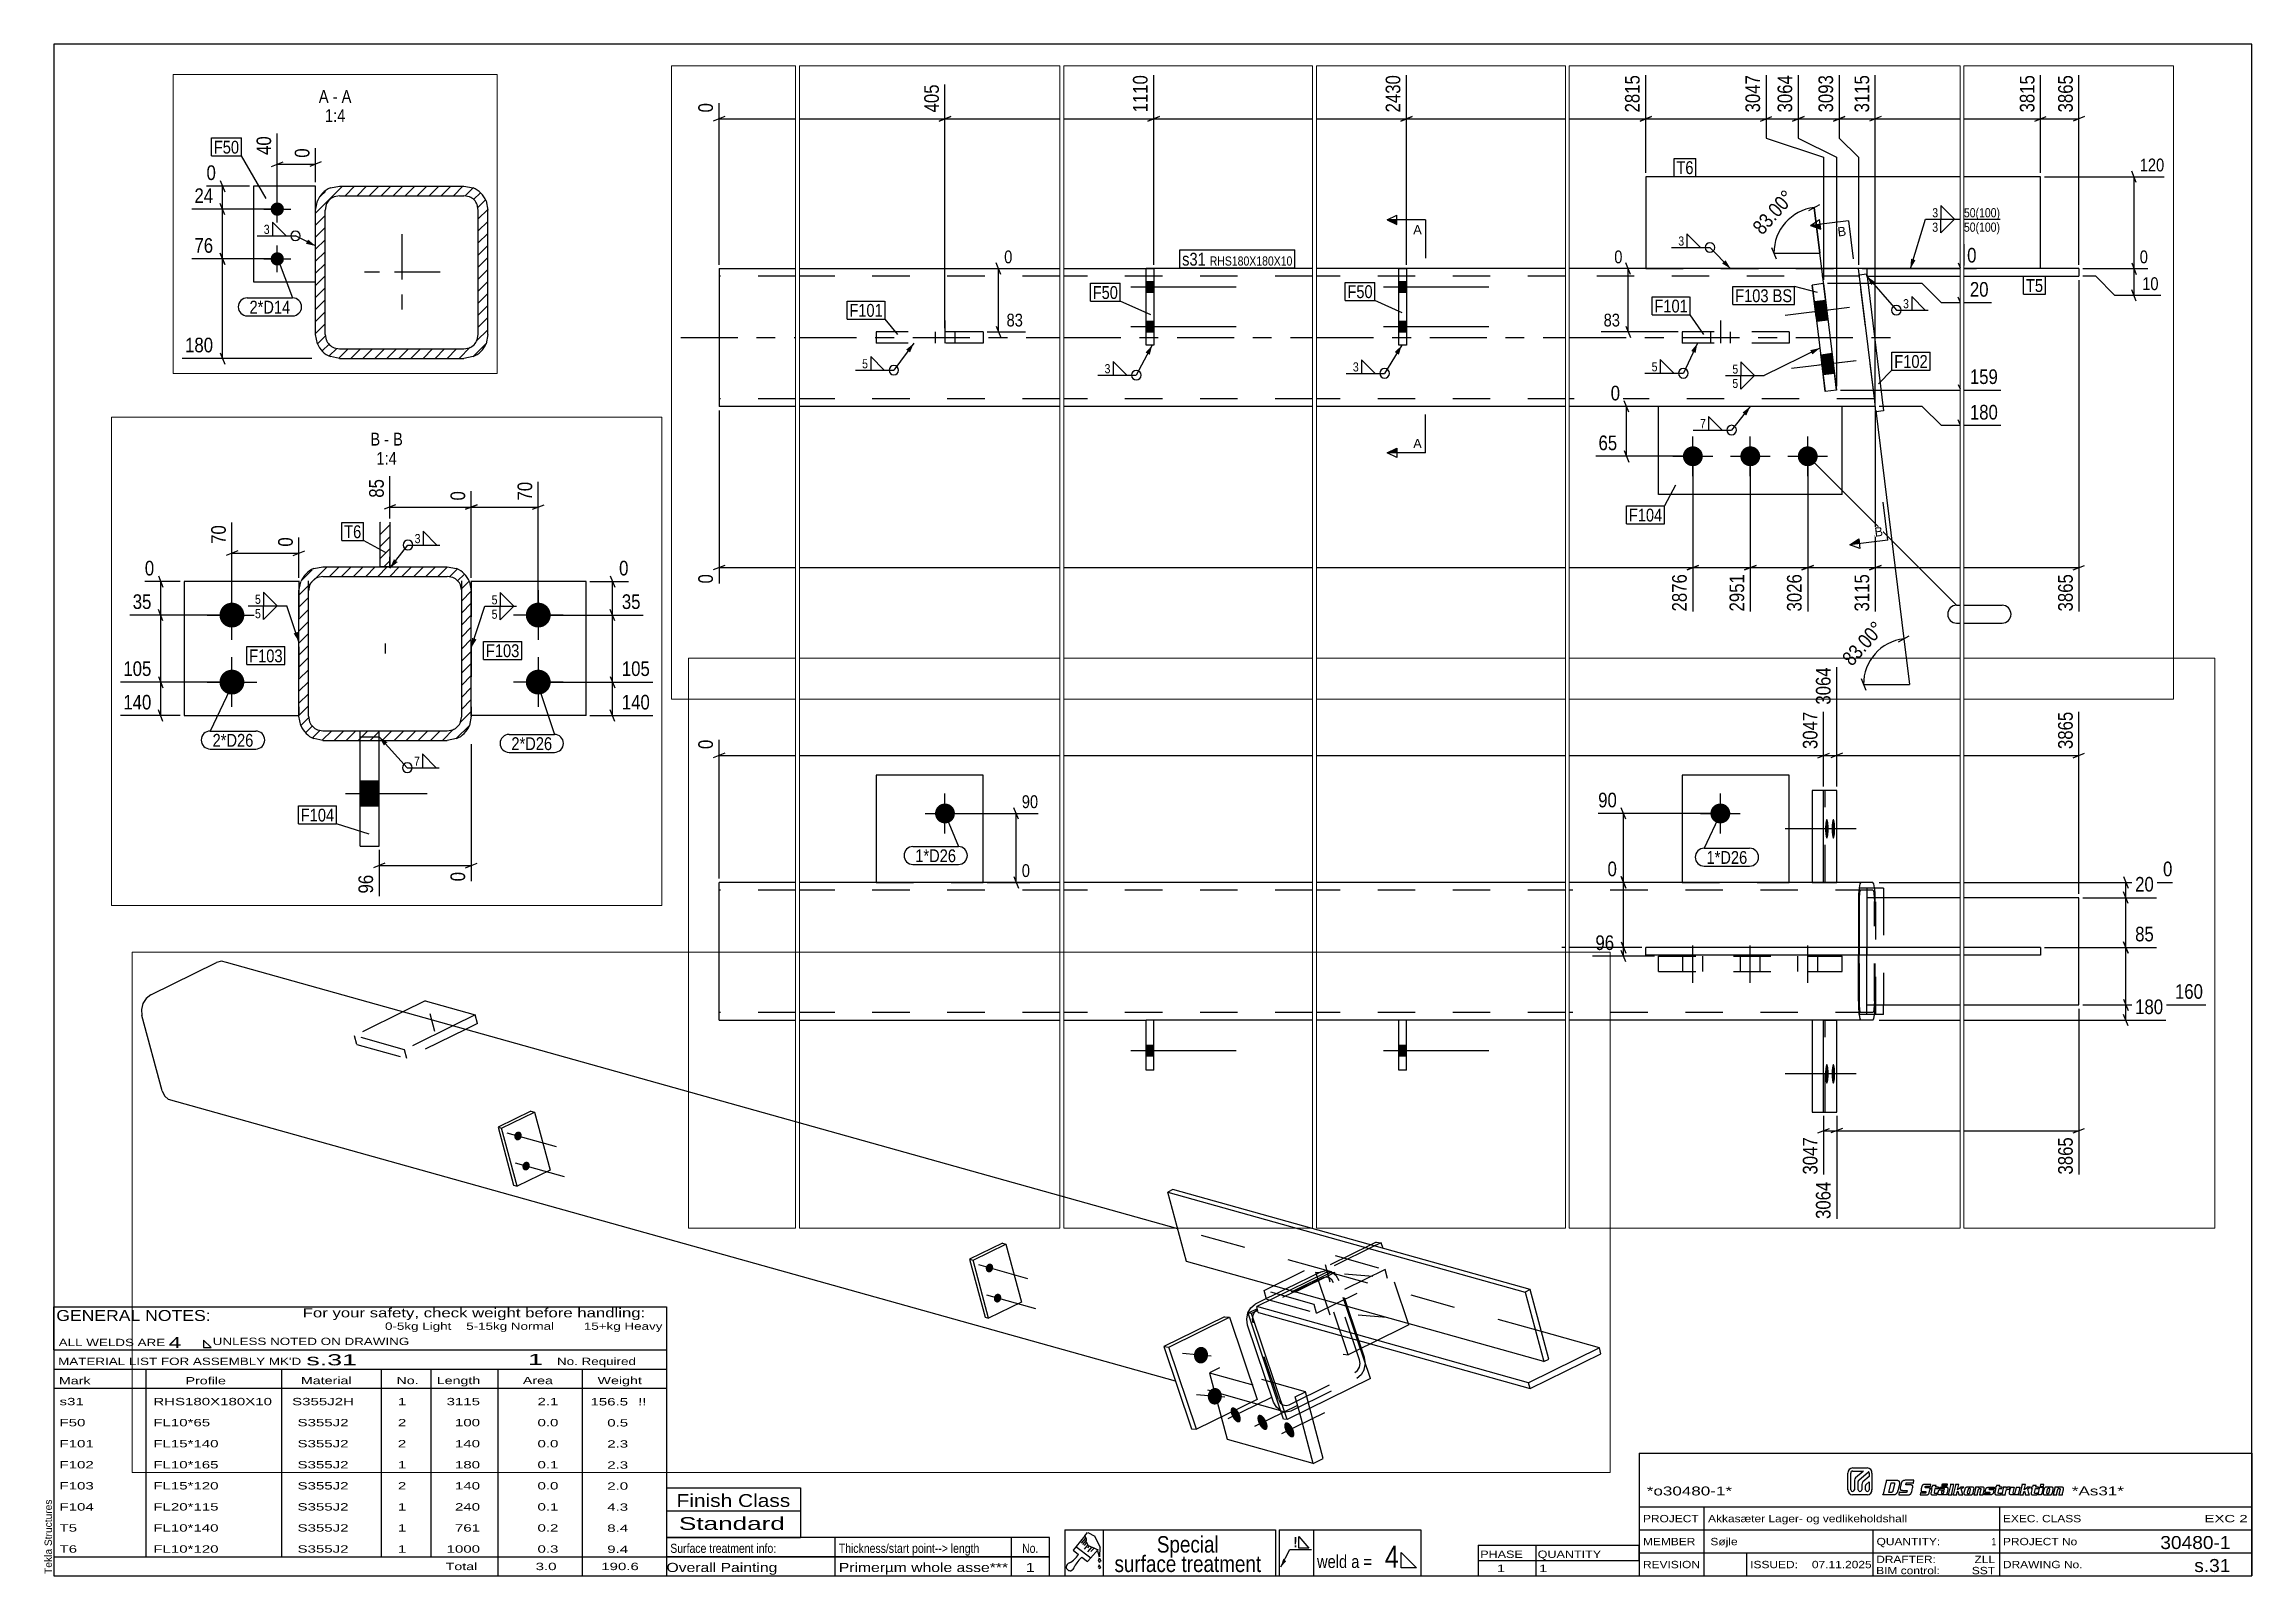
# Paper-space layout 'Layout1' of a CAD drawing. Header units: millimetres. Extents: x 2 to 579, y 5 to 405.
# The model-space entities are those that its viewports show. They can reach past a viewport. Long polylines and large blocks are cut down to what shows.
import ezdxf

# ---------------------------------------------------------------- set-up
doc = ezdxf.new("R2010")
doc.units = ezdxf.units.MM
doc.linetypes.add('DXK_LINE_DOT2', pattern=[3.9198, 1.9599, -1.9599])
doc.linetypes.add('DXK_LINE_DOT3', pattern=[5.9187, 2.979, -0.9799, 0.9799, -0.9799])
for name, color, linetype in [('GRAPHICAL_OBJECTS', 7, 'Continuous'), ('MÅLSÆTNING', 7, 'Continuous'), ('STÅL', 7, 'Continuous'), ('TEKST', 7, 'Continuous')]:
    doc.layers.add(name, color=color, linetype=linetype)
doc.layers.add('Viewport layer', color=7, linetype='Continuous', plot=False)
doc.styles.add('Arial', font='ARIAL.TTF', dxfattribs={"height": 0.2})
doc.styles.add('Arial Narrow', font='ARIALN.TTF', dxfattribs={"height": 0.2})
doc.styles.add('Arial Narrow Bold', font='ARIALNB.TTF', dxfattribs={"height": 0.2})
doc.styles.add('Arial Rounded MT Bold', font='ARLRDBD.TTF', dxfattribs={"height": 0.2})
doc.styles.add('IDAutomationHC39M', font='IDAUTOMATIONHC39M.TTF', dxfattribs={"height": 0.2})

psp = doc.layouts.get("Layout1")

# ---------------------------------------------------------------- texts
at = {"layer": 'GRAPHICAL_OBJECTS', "color": 7, "linetype": 'Continuous'}
for s, height, style, width, p in [('For your safety, check weight before handling:  ', 2.3861, 'Arial Narrow', 1.6, (70, 72.5)), ('0-5kg Light    5-15kg Normal        15+kg Heavy', 1.9089, 'Arial Narrow', 1.6, (91.5, 69.25)), ('4', 2.86, 'Arial Narrow', 1.794707, (35, 64.5)), ('s31', 1.909, 'Arial Narrow', 1.794707, (6.5, 49.56)), ('RHS180X180X10', 1.9089, 'Arial Narrow', 1.794707, (31, 49.56)), ('S355J2H', 1.909, 'Arial Narrow', 1.794707, (67.24, 49.56)), ('1', 1.91, 'Arial Narrow', 1.794707, (94.86, 49.56)), ('3115', 1.909, 'Arial Narrow', 1.794707, (107.58, 49.56)), ('2.1', 1.909, 'Arial Narrow', 1.794707, (131.32, 49.56)), ('156.5', 1.909, 'Arial Narrow', 1.794707, (145.15, 49.5)), ('!!', 1.909, 'Arial Narrow', 1.794707, (157.6, 49.5)), ('F50', 1.909, 'Arial Narrow', 1.794707, (6.5, 44.06)), ('F101', 1.909, 'Arial Narrow', 1.794707, (6.5, 38.56)), ('FL10*65', 1.909, 'Arial Narrow', 1.794707, (31, 44.06)), ('FL15*140', 1.909, 'Arial Narrow', 1.794707, (31, 38.56)), ('S355J2', 1.909, 'Arial Narrow', 1.794707, (68.66, 44.06)), ('S355J2', 1.909, 'Arial Narrow', 1.794707, (68.66, 38.56)), ('2', 1.91, 'Arial Narrow', 1.794707, (94.86, 44.06)), ('2', 1.91, 'Arial Narrow', 1.794707, (94.86, 38.56)), ('100', 1.909, 'Arial Narrow', 1.794707, (109.77, 44.06)), ('140', 1.909, 'Arial Narrow', 1.794707, (109.77, 38.56)), ('0.0', 1.909, 'Arial Narrow', 1.794707, (131.32, 44.06)), ('0.0', 1.909, 'Arial Narrow', 1.794707, (131.32, 38.56)), ('0.5', 1.909, 'Arial Narrow', 1.794707, (149.53, 44)), ('2.3', 1.909, 'Arial Narrow', 1.794707, (149.53, 38.5)), ('F102', 1.909, 'Arial Narrow', 1.794707, (6.5, 33.06)), ('FL10*165', 1.909, 'Arial Narrow', 1.794707, (31, 33.06)), ('S355J2', 1.909, 'Arial Narrow', 1.794707, (68.66, 33.06)), ('1', 1.91, 'Arial Narrow', 1.794707, (94.86, 33.06)), ('180', 1.909, 'Arial Narrow', 1.794707, (109.77, 33.06)), ('0.1', 1.909, 'Arial Narrow', 1.794707, (131.32, 33.06)), ('2.3', 1.909, 'Arial Narrow', 1.794707, (149.53, 33)), ('F103', 1.909, 'Arial Narrow', 1.794707, (6.5, 27.56)), ('FL15*120', 1.909, 'Arial Narrow', 1.794707, (31, 27.56)), ('S355J2', 1.909, 'Arial Narrow', 1.794707, (68.66, 27.56)), ('2', 1.91, 'Arial Narrow', 1.794707, (94.86, 27.56)), ('140', 1.909, 'Arial Narrow', 1.794707, (109.77, 27.56)), ('0.0', 1.909, 'Arial Narrow', 1.794707, (131.32, 27.56)), ('2.0', 1.909, 'Arial Narrow', 1.794707, (149.53, 27.5)), ('F104', 1.909, 'Arial Narrow', 1.794707, (6.5, 22.06)), ('FL20*115', 1.909, 'Arial Narrow', 1.794707, (31, 22.06)), ('S355J2', 1.909, 'Arial Narrow', 1.794707, (68.66, 22.06)), ('1', 1.91, 'Arial Narrow', 1.794707, (94.86, 22.06)), ('240', 1.909, 'Arial Narrow', 1.794707, (109.77, 22.06)), ('0.1', 1.909, 'Arial Narrow', 1.794707, (131.32, 22.06)), ('4.3', 1.909, 'Arial Narrow', 1.794707, (149.53, 22)), ('Finish Class', 3.3405, 'Arial Narrow', 1.425378, (167.62, 23)), ('*o30480-1*', 2.333, 'IDAutomationHC39M', 1.425378, (421, 26)), ('*As31*', 2.333, 'IDAutomationHC39M', 1.425378, (532, 26.01)), ('T5', 1.909, 'Arial Narrow', 1.794707, (6.5, 16.56)), ('FL10*140', 1.909, 'Arial Narrow', 1.794707, (31, 16.56)), ('S355J2', 1.909, 'Arial Narrow', 1.794707, (68.66, 16.56)), ('1', 1.91, 'Arial Narrow', 1.794707, (94.86, 16.56)), ('761', 1.909, 'Arial Narrow', 1.794707, (109.77, 16.56)), ('0.2', 1.909, 'Arial Narrow', 1.794707, (131.32, 16.56)), ('8.4', 1.909, 'Arial Narrow', 1.794707, (149.53, 16.5)), ('Standard', 3.34, 'Arial Narrow', 1.780292, (168.26, 17)), ('PROJECT', 1.909, 'Arial Narrow', 1.425378, (420, 19)), ('Akkasæter Lager- og vedlikeholdshall', 1.9089, 'Arial Narrow', 1.425378, (437, 19)), ('EXEC. CLASS', 1.9089, 'Arial Narrow', 1.425378, (514, 19)), ('EXC 2', 1.909, 'Arial Narrow', 1.780292, (566.64, 19)), ('T6', 1.909, 'Arial Narrow', 1.794707, (6.5, 11.06)), ('FL10*120', 1.909, 'Arial Narrow', 1.794707, (31, 11.06)), ('S355J2', 1.909, 'Arial Narrow', 1.794707, (68.66, 11.06)), ('1', 1.91, 'Arial Narrow', 1.794707, (94.86, 11.06)), ('1000', 1.909, 'Arial Narrow', 1.794707, (107.58, 11.06)), ('0.3', 1.909, 'Arial Narrow', 1.794707, (131.32, 11.06)), ('9.4', 1.909, 'Arial Narrow', 1.794707, (149.53, 11)), ('MEMBER', 1.909, 'Arial Narrow', 1.425378, (420, 13)), ('Søjle', 1.909, 'Arial Narrow', 1.42538, (437.61, 13)), ('QUANTITY:', 1.909, 'Arial Narrow', 1.425378, (481, 13)), ('PROJECT No', 1.909, 'Arial Narrow', 1.425378, (514, 13)), ('30480-1', 3.397, 'Arial Rounded MT Bold', 1.1, (555.09, 12)), ('Total', 1.909, 'Arial Narrow', 1.7, (107.33, 6.5)), ('3.0', 1.909, 'Arial Narrow', 1.794707, (130.83, 6.5)), ('190.6', 1.909, 'Arial Narrow', 1.794707, (147.96, 6.5)), ('Overall Painting', 2.3861, 'Arial Narrow', 1.5, (165, 6)), ('Primerµm whole asse***', 2.3861, 'Arial Narrow', 1.5, (210, 6)), ('1', 2.39, 'Arial Narrow', 1.5, (258.86, 6)), ('1', 1.91, 'Arial Narrow', 1.794707, (381.82, 6)), ('1', 1.91, 'Arial Narrow', 1.794707, (392.86, 6)), ('REVISION', 1.909, 'Arial Narrow', 1.425378, (420, 7)), ('ISSUED:', 1.909, 'Arial Narrow', 1.425378, (448, 7)), ('07.11.2025', 1.909, 'Arial Narrow', 1.425378, (464.11, 7)), ('DRAFTER:', 1.909, 'Arial Narrow', 1.425378, (480.91, 8.35)), ('BIM control:', 1.9089, 'Arial Narrow', 1.425378, (480.9, 5.44)), ('SST', 1.909, 'Arial Narrow', 1.425378, (505.88, 5.43)), ('ZLL', 1.909, 'Arial Narrow', 1.425378, (506.58, 8.35)), ('DRAWING No.', 1.9089, 'Arial Narrow', 1.425378, (514, 7)), ('s.31', 3.397, 'Arial Rounded MT Bold', 1.1, (563.96, 6))]:
    psp.add_text(s, height=height, dxfattribs=dict(at, style=style, width=width)).set_placement(p)
at = {"layer": 'GRAPHICAL_OBJECTS', "color": 7}
for s, height, style, width, p in [('GENERAL NOTES:', 2.8633, 'Arial Narrow', 1.4, (5.65, 71.56)), ('ALL WELDS ARE', 1.9089, 'Arial Narrow', 1.6, (6.29, 65)), ('UNLESS NOTED ON DRAWING', 1.9089, 'Arial Narrow', 1.6, (46.52, 65.28)), ("MATERIAL LIST FOR ASSEMBLY MK'D", 1.9089, 'Arial Narrow', 1.6, (6.15, 60.06)), ('s.31', 2.912, 'Arial Rounded MT Bold', 1.794707, (70.97, 59.97)), ('1', 2.91, 'Arial Rounded MT Bold', 1.794707, (128.86, 60.06)), ('No. Required', 1.9089, 'Arial Narrow', 1.6, (136.41, 60.06)), ('Mark', 1.909, 'Arial Narrow', 1.7, (6.34, 55)), ('Profile', 1.909, 'Arial Narrow', 1.7, (39.41, 55)), ('Material', 1.909, 'Arial Narrow', 1.7, (69.54, 55.06)), ('No.', 1.909, 'Arial Narrow', 1.7, (94.5, 55.06)), ('Length', 1.909, 'Arial Narrow', 1.7, (105, 55.06)), ('Area', 1.909, 'Arial Narrow', 1.7, (127.5, 55.06)), ('Weight', 1.909, 'Arial Narrow', 1.7, (147, 55.06)), ('PHASE', 1.909, 'Arial Narrow', 1.5, (377.5, 9.69)), ('QUANTITY', 1.909, 'Arial Narrow', 1.5, (392.5, 9.69))]:
    psp.add_text(s, height=height, dxfattribs=dict(at, style=style, width=width)).set_placement(p)
at = {"layer": 'GRAPHICAL_OBJECTS', "color": 174, "linetype": 'Continuous', "style": 'Arial'}
psp.add_text('Tekla Structures', height=1.9102, rotation=90, dxfattribs=at).set_placement((4.5, 5.5))
at = {"layer": 'GRAPHICAL_OBJECTS', "color": 7, "linetype": 'Continuous', "style": 'Arial Narrow'}
for s, height, p in [('Surface treatment info:', 2.3861, (166, 11)), ('Thickness/start point--> length', 2.3861, (210, 11)), ('Special', 4.295, (293.07, 11.08)), ('4', 5.73, (352.61, 7.11)), ('1', 1.91, (511.03, 13)), ('surface treatment', 4.2949, (282, 6)), ('weld a =', 3.34, (334.88, 7.06))]:
    psp.add_text(s, height=height, dxfattribs=at).set_placement(p)
at = {"layer": 'GRAPHICAL_OBJECTS', "color": 7, "style": 'Arial Narrow'}
psp.add_text('No.', height=2.386, dxfattribs=at).set_placement((257.87, 11))
at = {"layer": 'GRAPHICAL_OBJECTS', "color": 2, "linetype": 'Continuous', "style": 'Arial Narrow Bold', "width": 0.99921}
psp.add_text('!', height=2.73, dxfattribs=at).set_placement((328.73, 12.42))

msp = doc.modelspace()

# ---------------------------------------------------------------- hatches: boundary and pattern name
at = {"layer": 'STÅL', "linetype": 'Continuous'}
for points in [[(11513.7, 554.5, -1), (11513.7, 528.5, -1)], [(14021.1, 554.5, -1), (14021.1, 528.5, -1)], [(1172, 531.3), (1172, 545.3), (1162, 545.3), (1162, 531.3)], [(2492, 531.3), (2492, 545.3), (2482, 545.3), (2482, 531.3)], [(14157.8, 521.5), (14157.9, 524.2), (14158, 526.8), (14158.3, 529.1), (14158.6, 531.1), (14159, 532.7), (14159.4, 533.9), (14159.9, 534.4), (14160.4, 534.4), (14160.9, 533.9), (14161.3, 532.7), (14161.7, 531.1), (14162.1, 529.1), (14162.3, 526.8), (14162.4, 524.2), (14162.5, 521.5), (14162.4, 518.8), (14162.3, 516.2), (14162.1, 513.8), (14161.7, 511.8), (14161.3, 510.2), (14160.9, 509.1), (14160.4, 508.6), (14159.9, 508.6), (14159.4, 509.1), (14159, 510.2), (14158.6, 511.8), (14158.3, 513.8), (14158, 516.2), (14157.9, 518.8)], [(14166.4, 521.5), (14166.4, 524.2), (14166.6, 526.8), (14166.8, 529.1), (14167.2, 531.1), (14167.5, 532.7), (14168, 533.9), (14168.5, 534.4), (14168.9, 534.4), (14169.4, 533.9), (14169.8, 532.7), (14170.2, 531.1), (14170.6, 529.1), (14170.8, 526.8), (14171, 524.2), (14171, 521.5), (14171, 518.8), (14170.8, 516.2), (14170.6, 513.8), (14170.2, 511.8), (14169.8, 510.2), (14169.4, 509.1), (14168.9, 508.6), (14168.5, 508.6), (14168, 509.1), (14167.5, 510.2), (14167.2, 511.8), (14166.8, 513.8), (14166.6, 516.2), (14166.4, 518.8)], [(34917.9, 528.9), (34918.4, 530.2), (34919.1, 531.5), (34920.1, 532.5), (34921.1, 533.4), (34922.3, 533.9), (34923.5, 534.2), (34924.7, 534.2), (34925.8, 533.9), (34926.9, 533.3), (34927.8, 532.4), (34928.5, 531.3), (34928.9, 530.1), (34929.2, 528.7), (34929.1, 527.2), (34928.9, 525.8), (34928.4, 524.4), (34927.6, 523.2), (34926.7, 522.1), (34925.7, 521.3), (34924.5, 520.7), (34923.3, 520.5), (34922.1, 520.5), (34920.9, 520.8), (34919.9, 521.4), (34919, 522.3), (34918.3, 523.4), (34917.8, 524.6), (34917.6, 526), (34917.6, 527.4)], [(3115, 495), (3111.9, 520.9), (3097, 519), (3100.1, 493.2)], [(1172, 479.3), (1172, 493.3), (1162, 493.3), (1162, 479.3)], [(2492, 479.3), (2492, 493.3), (2482, 493.3), (2482, 479.3)], [(34930.5, 481.7), (34931.1, 483), (34931.8, 484.3), (34932.7, 485.3), (34933.8, 486.2), (34934.9, 486.7), (34936.1, 487), (34937.3, 487), (34938.5, 486.7), (34939.5, 486.1), (34940.4, 485.2), (34941.1, 484.1), (34941.6, 482.9), (34941.8, 481.5), (34941.8, 480), (34941.5, 478.6), (34941, 477.2), (34940.3, 476), (34939.4, 474.9), (34938.3, 474.1), (34937.1, 473.5), (34935.9, 473.3), (34934.7, 473.3), (34933.6, 473.6), (34932.5, 474.2), (34931.7, 475.1), (34931, 476.2), (34930.5, 477.4), (34930.3, 478.8), (34930.3, 480.2)], [(3123.6, 425.6), (3120.4, 451.4), (3105.5, 449.5), (3108.7, 423.7)], [(2938.5, 330.3, -1), (2938.5, 304.3, -1)], [(3013.5, 330.3, -1), (3013.5, 304.3, -1)], [(3088.5, 330.3, -1), (3088.5, 304.3, -1)], [(35656.6, 322), (35657.1, 323.4), (35657.8, 324.6), (35658.8, 325.7), (35659.8, 326.5), (35661, 327.1), (35662.2, 327.4), (35663.4, 327.4), (35664.5, 327), (35665.6, 326.4), (35666.5, 325.6), (35667.2, 324.5), (35667.6, 323.2), (35667.9, 321.8), (35667.8, 320.4), (35667.6, 319), (35667.1, 317.6), (35666.3, 316.4), (35665.4, 315.3), (35664.4, 314.5), (35663.2, 313.9), (35662, 313.6), (35660.8, 313.6), (35659.6, 314), (35658.6, 314.6), (35657.7, 315.4), (35657, 316.5), (35656.5, 317.8), (35656.3, 319.2), (35656.3, 320.6)], [(20877.3, 316.3, -1), (20877.3, 290.3, -1)], [(21197.3, 290.3, -1), (21197.3, 316.3, -1)], [(35669.2, 274.8), (35669.8, 276.2), (35670.5, 277.4), (35671.4, 278.5), (35672.5, 279.3), (35673.6, 279.9), (35674.8, 280.2), (35676, 280.2), (35677.2, 279.8), (35678.2, 279.2), (35679.1, 278.4), (35679.8, 277.3), (35680.3, 276), (35680.5, 274.6), (35680.5, 273.2), (35680.2, 271.8), (35679.7, 270.4), (35679, 269.2), (35678.1, 268.1), (35677, 267.3), (35675.8, 266.7), (35674.6, 266.4), (35673.4, 266.4), (35672.3, 266.8), (35671.2, 267.4), (35670.4, 268.2), (35669.7, 269.3), (35669.2, 270.6), (35669, 272), (35669, 273.4)], [(12208.7, 238.5), (12208.7, 224.5), (12218.7, 224.5), (12218.7, 238.5)], [(12208.7, 238.5), (12208.7, 224.5), (12218.7, 224.5), (12218.7, 238.5)], [(13528.7, 238.5), (13528.7, 224.5), (13538.7, 224.5), (13538.7, 238.5)], [(13528.7, 238.5), (13528.7, 224.5), (13538.7, 224.5), (13538.7, 238.5)], [(20877.3, 246.3, -1), (20877.3, 220.3, -1)], [(21197.3, 220.3, -1), (21197.3, 246.3, -1)], [(14157.8, 201.5), (14157.9, 204.2), (14158, 206.8), (14158.3, 209.1), (14158.6, 211.1), (14159, 212.7), (14159.4, 213.9), (14159.9, 214.4), (14160.4, 214.4), (14160.9, 213.9), (14161.3, 212.7), (14161.7, 211.1), (14162.1, 209.1), (14162.3, 206.8), (14162.4, 204.2), (14162.5, 201.5), (14162.4, 198.8), (14162.3, 196.2), (14162.1, 193.8), (14161.7, 191.8), (14161.3, 190.2), (14160.9, 189.1), (14160.4, 188.6), (14159.9, 188.6), (14159.4, 189.1), (14159, 190.2), (14158.6, 191.8), (14158.3, 193.8), (14158, 196.2), (14157.9, 198.8)], [(14166.4, 201.5), (14166.4, 204.2), (14166.6, 206.8), (14166.8, 209.1), (14167.2, 211.1), (14167.5, 212.7), (14168, 213.9), (14168.5, 214.4), (14168.9, 214.4), (14169.4, 213.9), (14169.8, 212.7), (14170.2, 211.1), (14170.6, 209.1), (14170.8, 206.8), (14171, 204.2), (14171, 201.5), (14171, 198.8), (14170.8, 196.2), (14170.6, 193.8), (14170.2, 191.8), (14169.8, 190.2), (14169.4, 189.1), (14168.9, 188.6), (14168.5, 188.6), (14168, 189.1), (14167.5, 190.2), (14167.2, 191.8), (14166.8, 193.8), (14166.6, 196.2), (14166.4, 198.8)], [(35982.5, 184.8), (35982.9, 187.5), (35983.9, 190), (35985.2, 192.3), (35986.9, 194.1), (35988.9, 195.6), (35991.1, 196.5), (35993.4, 196.9), (35995.7, 196.7), (35997.9, 195.9), (35999.9, 194.6), (36001.7, 192.9), (36003, 190.7), (36004, 188.3), (36004.5, 185.7), (36004.5, 183), (36004, 180.3), (36003.1, 177.8), (36001.7, 175.5), (36000, 173.6), (35998, 172.2), (35995.8, 171.3), (35993.5, 170.9), (35991.2, 171.1), (35989, 171.9), (35987, 173.1), (35985.3, 174.9), (35983.9, 177), (35983, 179.5), (35982.5, 182.1)], [(26773.6, 178.6, -1), (26773.6, 164.6, -1)], [(21031.1, 104.1), (21031.1, 130.1), (21011.1, 130.1), (21011.1, 104.1)], [(26773.6, 126.6, -1), (26773.6, 112.6, -1)], [(36004.1, 120.4), (36004.6, 123.1), (36005.6, 125.6), (36006.9, 127.9), (36008.6, 129.7), (36010.6, 131.2), (36012.8, 132.1), (36015.1, 132.5), (36017.4, 132.3), (36019.6, 131.5), (36021.6, 130.2), (36023.3, 128.5), (36024.7, 126.3), (36025.7, 123.9), (36026.1, 121.3), (36026.2, 118.6), (36025.7, 115.9), (36024.8, 113.4), (36023.4, 111.1), (36021.7, 109.2), (36019.7, 107.8), (36017.5, 106.9), (36015.2, 106.5), (36012.9, 106.7), (36010.7, 107.5), (36008.7, 108.7), (36007, 110.5), (36005.6, 112.6), (36004.7, 115.1), (36004.2, 117.7)], [(36053.4, 93), (36054.4, 90.5), (36055.2, 88.1), (36055.7, 85.7), (36055.8, 83.5), (36055.6, 81.6), (36055, 80.1), (36054.2, 79), (36053, 78.5), (36051.6, 78.4), (36050.1, 78.9), (36048.5, 79.9), (36046.8, 81.3), (36045.2, 83.1), (36043.7, 85.3), (36042.4, 87.6), (36041.3, 90.1), (36040.5, 92.6), (36040.1, 95), (36039.9, 97.2), (36040.2, 99.1), (36040.7, 100.6), (36041.6, 101.7), (36042.7, 102.2), (36044.1, 102.3), (36045.7, 101.8), (36047.3, 100.8), (36048.9, 99.4), (36050.6, 97.5), (36052, 95.4)], [(36095.3, 81.3), (36096.4, 78.8), (36097.2, 76.3), (36097.7, 73.9), (36097.8, 71.7), (36097.6, 69.8), (36097, 68.3), (36096.1, 67.3), (36095, 66.7), (36093.6, 66.7), (36092.1, 67.1), (36090.4, 68.1), (36088.8, 69.5), (36087.2, 71.4), (36085.7, 73.5), (36084.4, 75.9), (36083.3, 78.4), (36082.5, 80.9), (36082, 83.3), (36081.9, 85.5), (36082.1, 87.3), (36082.7, 88.9), (36083.6, 89.9), (36084.7, 90.5), (36086.1, 90.5), (36087.6, 90), (36089.3, 89.1), (36090.9, 87.6), (36092.5, 85.8), (36094, 83.6)], [(36137.3, 69.5), (36138.4, 67), (36139.2, 64.6), (36139.6, 62.2), (36139.8, 60), (36139.5, 58.1), (36139, 56.6), (36138.1, 55.5), (36137, 54.9), (36135.6, 54.9), (36134, 55.4), (36132.4, 56.4), (36130.8, 57.8), (36129.1, 59.6), (36127.7, 61.8), (36126.3, 64.1), (36125.3, 66.6), (36124.5, 69.1), (36124, 71.5), (36123.9, 73.7), (36124.1, 75.6), (36124.7, 77.1), (36125.5, 78.2), (36126.7, 78.7), (36128.1, 78.8), (36129.6, 78.3), (36131.2, 77.3), (36132.9, 75.9), (36134.5, 74), (36136, 71.9)]]:
    msp.add_hatch(color=96, dxfattribs=at).paths.add_polyline_path(points)
h = msp.add_hatch(dxfattribs=at)
h.set_pattern_fill('', scale=2.8, style=0, pattern_type=0)
h.set_pattern_definition([(45, (21032.333, 400.188), (-6.2862, 6.2862), [])])
h.paths.add_polyline_path([(21042.3, 400.2), (21032.3, 400.2), (21032.3, 353.7), (21042.3, 353.7)])
h = msp.add_hatch(dxfattribs=at)
h.set_pattern_fill('', scale=2.8, style=0, pattern_type=0)
h.set_pattern_definition([(45, (20949.236, 187.924), (-6.28618, 6.28618), [])])
h.paths.add_polyline_path([(20947.3, 197.6), (20949.2, 187.9), (20954.7, 179.8), (20962.8, 174.3), (20972.3, 172.4), (21102.3, 172.4), (21111.9, 174.3), (21120, 179.8), (21125.4, 187.9), (21127.3, 197.6), (21127.3, 328.5), (21125.4, 338.2), (21120, 346.3), (21111.9, 351.8), (21102.3, 353.7), (20972.3, 353.7), (20962.8, 351.8), (20954.7, 346.3), (20949.2, 338.2), (20947.3, 328.5)])
h.paths.add_polyline_path([(20958.5, 334.3), (20961.7, 339.2), (20966.6, 342.5), (20972.3, 343.7), (21102.3, 343.7), (21108.1, 342.5), (21112.9, 339.2), (21116.2, 334.3), (21117.3, 328.5), (21117.3, 197.6), (21116.2, 191.8), (21112.9, 186.9), (21108.1, 183.6), (21102.3, 182.5), (20972.3, 182.5), (20966.6, 183.6), (20961.7, 186.9), (20958.5, 191.8), (20957.3, 197.6), (20957.3, 328.5)])
h = msp.add_hatch(dxfattribs=at)
h.set_pattern_fill('', scale=2.8, style=0, pattern_type=0)
h.set_pattern_definition([(45, (26815.535, 31.033), (-6.28618, 6.28618), [])])
h.paths.add_polyline_path([(26813.6, 40.6), (26815.5, 31), (26821, 22.9), (26829.1, 17.5), (26838.6, 15.6), (26968.6, 15.6), (26978.2, 17.5), (26986.3, 22.9), (26991.7, 31), (26993.6, 40.6), (26993.6, 170.6), (26991.7, 180.2), (26986.3, 188.3), (26978.2, 193.7), (26968.6, 195.6), (26838.6, 195.6), (26829.1, 193.7), (26821, 188.3), (26815.5, 180.2), (26813.6, 170.6)])
h.paths.add_polyline_path([(26824.8, 176.3), (26828, 181.2), (26832.9, 184.5), (26838.6, 185.6), (26968.6, 185.6), (26974.4, 184.5), (26979.2, 181.2), (26982.5, 176.3), (26983.6, 170.6), (26983.6, 40.6), (26982.5, 34.9), (26979.2, 30), (26974.4, 26.7), (26968.6, 25.6), (26838.6, 25.6), (26832.9, 26.7), (26828, 30), (26824.8, 34.9), (26823.6, 40.6), (26823.6, 170.6)])
at = {"layer": 'TEKST', "linetype": 'Continuous'}
for color, points in [(30, [(2479.5, 626.1), (2479.5, 619.8), (2467, 626.1)]), (30, [(3104.7, 620.2), (3105.5, 614), (3092.3, 618.6)]), (3, [(2981.2, 573.4), (2987.7, 562.3), (2976.7, 569.1)]), (3, [(3229.2, 573.3), (3222.6, 562.3), (3223.3, 575.2)]), (3, [(3171.6, 540.8), (3165.7, 552.3), (3176.3, 544.9)]), (3, [(416.3, 456.6), (426.3, 464.8), (421.3, 452.9)]), (3, [(1161.3, 452.7), (1170, 462.3), (1166.9, 449.8)]), (3, [(2476.8, 453.3), (2486, 462.3), (2482.1, 450)]), (3, [(2936.3, 454.8), (2944.5, 464.8), (2942, 452.2)]), (3, [(3091.8, 455.9), (3104.4, 458.6), (3094.6, 450.3)]), (3, [(3003.3, 374.4), (3013.5, 382.3), (3008.2, 370.5)]), (3, [(21050.4, 358.6), (21042.3, 352.2), (21046.5, 361.6)]), (30, [(2479.5, 328), (2479.5, 321.7), (2467, 321.7)]), (30, [(3155.1, 209.6), (3155.9, 203.3), (3143.5, 201.8)]), (3, [(21036, 167.1), (21031.1, 176.1), (21039.7, 170.4)]), (3, [(26805.8, 139.8), (26813.6, 133.1), (26803.6, 135.4)])]:
    msp.add_hatch(color=color, dxfattribs=at).paths.add_polyline_path(points)

# ---------------------------------------------------------------- linework, layer by layer
at = {"layer": 'MÅLSÆTNING', "color": 7, "linetype": 'Continuous'}
for p, q in [((1172, 567.3), (1172, 815.1)), ((1172, 567.3), (1172, 815.1)), ((2492, 567.3), (2492, 815.1)), ((2877, 687.3), (2877, 815.1)), ((2877, 687.3), (2877, 815.1)), ((3034.2, 815.1), (3034.2, 732.8)), ((3076.2, 815.1), (3076.2, 732.8)), ((3076.2, 815.1), (3076.2, 732.8)), ((3129.6, 815.1), (3129.6, 732.8)), ((3129.6, 815.1), (3129.6, 732.8)), ((3176.7, 387.3), (3176.7, 815.1)), ((3877, 687.3), (3877, 815.1)), ((3877, 687.3), (3877, 815.1)), ((3927, 567.3), (3927, 815.1)), ((467, 484.8), (467, 802.9)), ((467, 484.8), (467, 802.9)), ((62, 567.3), (62, 778.5)), ((69.5, 760.8), (54.5, 754.8)), ((62, 757.8), (467, 757.8)), ((474.5, 760.8), (459.5, 754.8)), ((459.5, 754.8), (474.5, 760.8)), ((467, 757.8), (1172, 757.8)), ((1179.5, 760.8), (1164.5, 754.8)), ((1164.5, 754.8), (1179.5, 760.8)), ((1172, 757.8), (2492, 757.8)), ((2484.5, 754.8), (2499.5, 760.8)), ((2884.5, 760.8), (2869.5, 754.8)), ((2869.5, 754.8), (2884.5, 760.8)), ((3026.7, 754.8), (3041.7, 760.8)), ((3034.2, 757.8), (3076.2, 757.8)), ((3068.7, 754.8), (3083.7, 760.8)), ((3083.7, 760.8), (3068.7, 754.8)), ((3076.2, 757.8), (3129.6, 757.8)), ((3122.1, 754.8), (3137.1, 760.8)), ((3129.6, 757.8), (3176.7, 757.8)), ((3184.2, 760.8), (3169.2, 754.8)), ((3869.5, 754.8), (3884.5, 760.8)), ((3877, 757.8), (3927, 757.8)), ((3934.5, 760.8), (3919.5, 754.8)), ((3034.2, 732.8), (3109.2, 707.8)), ((3034.2, 732.8), (3109.2, 707.8)), ((3076.2, 732.8), (3126.2, 707.8)), ((3076.2, 732.8), (3126.2, 707.8)), ((3129.6, 732.8), (3154.6, 707.8)), ((3129.6, 732.8), (3154.6, 707.8)), ((14173, 576.5), (14173, 732.3)), ((14173, 576.5), (14173, 732.3)), ((3109.2, 707.8), (3109.2, 547.7)), ((3109.2, 707.8), (3109.2, 547.7)), ((3126.2, 707.8), (3126.2, 408.7)), ((3126.2, 707.8), (3126.2, 408.7)), ((3154.6, 707.8), (3154.6, 567.3)), ((3154.6, 707.8), (3154.6, 567.3)), ((3882, 682.3), (4038.5, 682.3)), ((4002, 674.8), (3996, 689.8)), ((3999, 562.3), (3999, 682.3)), ((14155.9, 576.5), (14155.9, 674.3)), ((14973.7, 436.5), (14973.7, 674.3)), ((3089.9, 638.3), (3104.1, 646)), ((3109.9, 537.1), (3097, 642.2)), ((3097, 642.2), (3104.3, 582.6)), ((11108.7, 456.5), (11108.7, 637.7)), ((11116.2, 620.1), (11101.2, 614.1)), ((11108.7, 617.1), (14155.9, 617.1)), ((14148.4, 614.1), (14163.4, 620.1)), ((14180.5, 620.1), (14165.5, 614.1)), ((14180.5, 620.1), (14165.5, 614.1)), ((14173, 617.1), (14973.7, 617.1)), ((14966.2, 614.1), (14981.2, 620.1)), ((3041.3, 590.1), (3047.3, 575.1)), ((3044.3, 582.6), (3104.3, 582.6)), ((514.8, 562.3), (554.9, 562.3)), ((539.8, 554.8), (533.8, 569.8)), ((536.8, 479.8), (536.8, 562.3)), ((2872, 562.3), (2835.9, 562.3)), ((2857, 554.8), (2851, 569.8)), ((2854, 479.8), (2854, 562.3)), ((3159.6, 562.3), (3793.3, 562.3)), ((3285.1, 569.8), (3291.1, 554.8)), ((3288.1, 517.7), (3288.1, 562.3)), ((3932, 562.3), (4017.2, 562.3)), ((3932, 562.3), (4017.2, 562.3)), ((3996, 569.8), (4002, 554.8)), ((3996, 569.8), (4002, 554.8)), ((3999, 527.3), (3999, 562.3)), ((3238.1, 542.7), (3114.2, 542.7)), ((3238.1, 542.7), (3114.2, 542.7)), ((3263.1, 517.7), (3238.1, 542.7)), ((3263.1, 517.7), (3238.1, 542.7)), ((3927, 547.3), (3927, 114.7)), ((3949, 552.3), (3932, 552.3)), ((3974, 527.3), (3949, 552.3)), ((4002, 519.8), (3996, 534.8)), ((11518.7, 541.5), (11635.4, 541.5)), ((11609.5, 534), (11603.5, 549)), ((11606.5, 451.5), (11606.5, 541.5)), ((14016.1, 541.5), (13861.6, 541.5)), ((13897.5, 534), (13891.5, 549)), ((3812.8, 517.7), (3263.1, 517.7)), ((3812.8, 517.7), (3263.1, 517.7)), ((3291.1, 510.2), (3285.1, 525.2)), ((3291.1, 510.2), (3285.1, 525.2)), ((3288.1, 403.7), (3288.1, 517.7)), ((4034.2, 527.3), (3974, 527.3)), ((533.8, 487.3), (539.8, 472.3)), ((2851, 487.3), (2857, 472.3)), ((522, 479.8), (572, 479.8)), ((2919.4, 479.8), (2818.8, 479.8)), ((11568.7, 451.5), (11624.7, 451.5)), ((11603.5, 459), (11609.5, 444)), ((13925.6, 451.5), (13873.8, 451.5)), ((13897.5, 444), (13891.5, 459)), ((14228.4, 451.5), (15095.8, 451.5)), ((15032.1, 459), (15038.1, 444)), ((15038.1, 424), (15032.1, 439)), ((15038.1, 424), (15032.1, 439)), ((15035.1, 431.5), (15035.1, 451.5)), ((21042.3, 404.2), (21042.3, 448.4)), ((21197.3, 307.3), (21197.3, 442.5)), ((14978.7, 431.5), (15075.2, 431.5)), ((14978.7, 431.5), (15075.2, 431.5)), ((21048.3, 418.6), (21036.3, 413.8)), ((21042.3, 416.2), (21127.3, 416.2)), ((21121.3, 413.8), (21133.3, 418.6)), ((21127.3, 342.3), (21127.3, 432.8)), ((21191.3, 413.8), (21203.3, 418.6)), ((3131.2, 403.7), (3824.9, 403.7)), ((3131.2, 403.7), (3824.9, 403.7)), ((3285.1, 411.2), (3291.1, 396.2)), ((3285.1, 411.2), (3291.1, 396.2)), ((3288.1, 357.3), (3288.1, 403.7)), ((20877.3, 307.3), (20877.3, 400.1)), ((62, 377.3), (62, 151.2)), ((2888.5, 382.3), (2831.2, 382.3)), ((2854.9, 374.8), (2848.9, 389.8)), ((2851.9, 317.3), (2851.9, 382.3)), ((3177.3, 377.3), (3214, 79.1)), ((3238.1, 382.3), (3181.7, 382.3)), ((3263.1, 357.3), (3238.1, 382.3)), ((13891.5, 374), (13897.5, 359)), ((15038.1, 359), (15032.1, 374)), ((20883.3, 370.4), (20871.3, 365.6)), ((20941.3, 365.6), (20953.3, 370.4)), ((20947.3, 342.3), (20947.3, 384.5)), ((3824.9, 357.3), (3263.1, 357.3)), ((3291.1, 349.8), (3285.1, 364.8)), ((13918.7, 366.5), (13741.8, 366.5)), ((13935.2, 355.2), (13854.3, 355.2)), ((13897.5, 347.7), (13891.5, 362.7)), ((13894.5, 355.2), (13894.5, 366.5)), ((14928.7, 366.5), (15075.2, 366.5)), ((15035.1, 291.5), (15035.1, 366.5)), ((20877.3, 368), (20947.3, 368)), ((2848.9, 324.8), (2854.9, 309.8)), ((20823.3, 338.3), (20786.3, 338.3)), ((20800.5, 344.3), (20805.3, 332.3)), ((20802.9, 303.3), (20802.9, 338.3)), ((2933.5, 317.3), (2811.7, 317.3)), ((2938.5, 312.3), (2938.5, 114.7)), ((2938.5, 312.3), (2938.5, 114.7)), ((3013.5, 312.3), (3013.5, 114.7)), ((3088.5, 312.3), (3088.5, 114.7)), ((20873.3, 303.3), (20770.8, 303.3)), ((20873.3, 303.3), (20770.8, 303.3)), ((20805.3, 297.3), (20800.5, 309.3)), ((20805.3, 297.3), (20800.5, 309.3)), ((20802.9, 233.3), (20802.9, 303.3)), ((21201.3, 303.3), (21307, 303.3)), ((21277.3, 297.3), (21272.5, 309.3)), ((21274.9, 233.3), (21274.9, 303.3)), ((14973.7, 286.5), (14973.7, 70)), ((14978.7, 291.5), (15139.4, 291.5)), ((14978.7, 291.5), (15139.4, 291.5)), ((15032.1, 299), (15038.1, 284)), ((15032.1, 299), (15038.1, 284)), ((15038.1, 264), (15032.1, 279)), ((15035.1, 271.5), (15035.1, 291.5)), ((14228.4, 271.5), (15087.4, 271.5)), ((20873.3, 233.3), (20761, 233.3)), ((20873.3, 233.3), (20761, 233.3)), ((20800.5, 239.3), (20805.3, 227.3)), ((20800.5, 239.3), (20805.3, 227.3)), ((20802.9, 198.3), (20802.9, 233.3)), ((21201.3, 233.3), (21316.8, 233.3)), ((21201.3, 233.3), (21316.8, 233.3)), ((21272.5, 239.3), (21277.3, 227.3)), ((21272.5, 239.3), (21277.3, 227.3)), ((21274.9, 198.3), (21274.9, 233.3)), ((26773.6, 175.6), (26773.6, 250.6)), ((26813.6, 199.6), (26813.6, 235.1)), ((26767.6, 216.1), (26779.6, 220.9)), ((26773.6, 218.5), (26813.6, 218.5)), ((26819.6, 220.9), (26807.6, 216.1)), ((20823.3, 198.3), (20761, 198.3)), ((20805.3, 192.3), (20800.5, 204.3)), ((21251.3, 198.3), (21316.8, 198.3)), ((21277.3, 192.3), (21272.5, 204.3)), ((69.5, 174.9), (54.5, 168.9)), ((62, 171.9), (2938.5, 171.9)), ((2946, 174.9), (2931, 168.9)), ((2931, 168.9), (2946, 174.9)), ((2938.5, 171.9), (3013.5, 171.9)), ((3006, 168.9), (3021, 174.9)), ((3081, 168.9), (3096, 174.9)), ((3169.2, 168.9), (3184.2, 174.9)), ((3919.5, 168.9), (3934.5, 174.9)), ((21127.3, 168.4), (21127.3, 25.2)), ((26769.6, 171.6), (26684.2, 171.6)), ((26718.7, 165.6), (26713.9, 177.6)), ((14155.9, 146.5), (14155.9, 70)), ((14173, 146.5), (14173, 12)), ((14173, 146.5), (14173, 12)), ((14148.4, 124.3), (14163.4, 130.3)), ((14155.9, 127.3), (14173, 127.3)), ((14180.5, 130.3), (14165.5, 124.3)), ((14180.5, 130.3), (14165.5, 124.3)), ((14173, 127.3), (14973.7, 127.3)), ((14966.2, 124.3), (14981.2, 130.3)), ((26769.6, 119.6), (26684.2, 119.6)), ((26718.7, 113.6), (26713.9, 125.6)), ((26716.3, 15.6), (26716.3, 119.6)), ((3206.9, 75.2), (3221, 82.9)), ((3214, 79.1), (3221.3, 19.5)), ((21031.1, 58), (21031.1, 9.6)), ((3158.3, 27), (3164.3, 12)), ((21037.1, 44.1), (21025.1, 39.3)), ((21031.1, 41.7), (21127.3, 41.7)), ((21121.3, 39.3), (21133.3, 44.1)), ((3161.3, 19.5), (3221.3, 19.5)), ((26809.6, 15.6), (26674.4, 15.6)), ((26713.9, 21.6), (26718.7, 9.6))]:
    msp.add_line(p, q, dxfattribs=at)
for centre in [(3104.3, 582.6), (3221.3, 19.5)]:
    msp.add_arc(centre, 60, 97, 180, dxfattribs=at)
at = {"layer": 'STÅL', "color": 2, "linetype": 'Continuous'}
for p, q in [((34347.9, 748.4), (34450.9, 799)), ((34458.9, 801), (34450.9, 799)), ((34466.6, 799.2), (34458.9, 801)), ((35957, 381.9), (34466.6, 799.2)), ((34340.7, 742.9), (34335.6, 734.8)), ((34347.9, 748.4), (34340.7, 742.9)), ((34777.9, 739), (34743, 721.8)), ((34777.9, 739), (34856.3, 717)), ((34335.6, 734.8), (34333.3, 725.4)), ((34333.3, 725.4), (34334.1, 715.9)), ((34365.7, 597.9), (34334.1, 715.9)), ((34856.3, 717), (34821.4, 699.9)), ((34859.9, 703.4), (34856.3, 717)), ((34859.9, 703.4), (34841.3, 694.3)), ((3287.5, 682.3), (2877, 682.3)), ((2877, 682.3), (2877, 562.3)), ((3877, 682.3), (3777, 682.3)), ((3877, 562.3), (3877, 682.3)), ((11423.7, 591.5), (11423.7, 451.5)), ((11563.7, 591.5), (11423.7, 591.5)), ((11563.7, 451.5), (11563.7, 591.5)), ((13971.1, 591.5), (13971.1, 451.5)), ((14111.1, 591.5), (13971.1, 591.5)), ((14111.1, 451.5), (14111.1, 591.5)), ((34365.7, 597.9), (34369.6, 590)), ((34369.6, 590), (34375.9, 584.7)), ((35953.4, 143), (34375.9, 584.7)), ((62, 562.3), (62, 382.3)), ((62, 562.3), (162, 562.3)), ((277, 562.3), (617, 562.3)), ((1054.5, 562.3), (1162, 562.3)), ((1162, 462.3), (1162, 562.3)), ((1162, 562.3), (1172, 562.3)), ((1379.5, 562.3), (1172, 562.3)), ((1172, 562.3), (1172, 462.3)), ((2482, 562.3), (2374.5, 562.3)), ((2482, 462.3), (2482, 562.3)), ((2482, 562.3), (2492, 562.3)), ((2699.5, 562.3), (2492, 562.3)), ((2492, 562.3), (2492, 462.3)), ((3154.6, 562.3), (2777, 562.3)), ((3175.9, 389.5), (3154.6, 562.3)), ((3165.7, 562.3), (3154.6, 562.3)), ((3155.6, 554.4), (3165.5, 555.6)), ((3165.5, 555.6), (3187.5, 376.6)), ((3287.5, 562.3), (3165.7, 562.3)), ((3165.7, 562.3), (3165.7, 554.1)), ((3927, 562.3), (3777, 562.3)), ((3927, 562.3), (3927, 552.3)), ((14173, 571.5), (14141, 571.5)), ((14141, 571.5), (14141, 451.5)), ((14155.9, 451.5), (14155.9, 571.5)), ((14173, 451.5), (14173, 571.5)), ((34943.6, 566.3), (34892.1, 541)), ((34897.7, 539.4), (34949.2, 564.7)), ((34943.6, 566.3), (34949.2, 564.7)), ((34949.2, 564.7), (34973.6, 473.9)), ((3109.2, 542.7), (3094.3, 540.9)), ((3094.3, 540.9), (3111.4, 401.9)), ((3109.2, 542.7), (3126.2, 403.7)), ((3165.9, 552.3), (3287.5, 552.3)), ((3777, 552.3), (3927, 552.3)), ((34892.1, 541), (34916.5, 450.2)), ((34892.1, 541), (34897.7, 539.4)), ((34922.1, 448.6), (34897.7, 539.4)), ((1172, 462.3), (1162, 462.3)), ((2492, 462.3), (2482, 462.3)), ((34973.6, 473.9), (34922.1, 448.6)), ((11208.7, 451.5), (11108.7, 451.5)), ((11108.7, 426.5), (11108.7, 451.5)), ((11663.7, 451.5), (11323.7, 451.5)), ((12426.2, 451.5), (12101.2, 451.5)), ((13746.2, 451.5), (13421.2, 451.5)), ((14141, 451.5), (13823.7, 451.5)), ((14141, 451.5), (14155.9, 451.5)), ((14156.6, 451.5), (14155.9, 451.5)), ((14204.4, 451.5), (14156.6, 451.5)), ((14202.2, 444.2), (14201.6, 436.1)), ((14203.2, 449.6), (14202.2, 444.2)), ((14202.3, 444), (14202.3, 366.5)), ((14234.2, 444), (14202.3, 444)), ((14204.4, 451.5), (14203.2, 449.6)), ((14220.4, 451.5), (14204.4, 451.5)), ((14212.2, 444), (14212.2, 366.5)), ((14221.6, 449.6), (14220.4, 451.5)), ((14222.5, 444.2), (14221.6, 449.6)), ((14222.6, 444), (14222.5, 444.2)), ((14234.2, 444), (14234.2, 431.5)), ((34916.5, 450.2), (34922.1, 448.6)), ((35949.5, 443.4), (35941.6, 439.5)), ((35970.7, 330.6), (35941.6, 439.5)), ((35941.6, 439.5), (36501.2, 282.8)), ((36509.1, 286.7), (35949.5, 443.4)), ((11108.7, 296.5), (11108.7, 426.5)), ((14201.6, 436.1), (14201.3, 426.5)), ((14201.3, 426.5), (14201.3, 366.5)), ((14334.2, 431.5), (14212.4, 431.5)), ((14212.4, 431.5), (14212.4, 366.5)), ((14973.7, 431.5), (14823.7, 431.5)), ((14973.7, 291.5), (14973.7, 431.5)), ((3126.2, 403.7), (3111.4, 401.9)), ((21032.3, 353.7), (21032.3, 400.2)), ((21042.3, 400.2), (21042.3, 353.7)), ((162, 382.3), (62, 382.3)), ((617, 382.3), (277, 382.3)), ((1379.5, 382.3), (1054.5, 382.3)), ((2699.5, 382.3), (2374.5, 382.3)), ((3176.7, 382.3), (2777, 382.3)), ((2893.5, 267.3), (2893.5, 382.3)), ((3133.5, 267.3), (3133.5, 382.3)), ((3177.6, 375.4), (3175.9, 389.5)), ((3187.5, 376.6), (3177.6, 375.4)), ((13923.7, 356.5), (13923.7, 366.5)), ((14334.2, 366.5), (13923.7, 366.5)), ((14334.2, 356.5), (13923.7, 356.5)), ((14201.3, 296.5), (14201.3, 356.5)), ((14202.3, 279), (14202.3, 356.5)), ((14212.2, 279), (14212.2, 356.5)), ((14212.4, 291.5), (14212.4, 356.5)), ((14923.7, 366.5), (14823.7, 366.5)), ((14923.7, 356.5), (14823.7, 356.5)), ((14923.7, 366.5), (14923.7, 356.5)), ((20962.8, 351.8), (20972.3, 353.7)), ((20972.3, 353.7), (21102.3, 353.7)), ((21042.3, 353.7), (21032.3, 353.7)), ((21102.3, 353.7), (21111.9, 351.8)), ((35682.3, 359.4), (35630.8, 334.1)), ((35636.4, 332.6), (35687.9, 357.9)), ((35682.3, 359.4), (35687.9, 357.9)), ((35687.9, 357.9), (35712.3, 267.1)), ((36267.9, 360.8), (36259.4, 356.7)), ((36275.8, 360.1), (36265.3, 355)), ((36267.9, 360.8), (36275.8, 360.1)), ((36278.8, 351.2), (36275.8, 360.1)), ((20947.3, 338.3), (20827.3, 338.3)), ((20827.3, 338.3), (20827.3, 198.3)), ((20947.3, 339.1), (20947.3, 338.3)), ((20947.3, 338.3), (20947.3, 332.9)), ((20947.3, 328.5), (20949.2, 338.2)), ((20947.3, 332.9), (20947.3, 328.5)), ((20947.3, 197.6), (20947.3, 328.5)), ((20958.5, 334.3), (20957.3, 328.5)), ((20957.3, 197.6), (20957.3, 328.5)), ((20972.3, 343.7), (20966.6, 342.5)), ((20972.3, 343.7), (21102.3, 343.7)), ((21108.1, 342.5), (21102.3, 343.7)), ((21117.3, 328.5), (21116.2, 334.3)), ((21117.3, 197.6), (21117.3, 328.5)), ((21125.4, 338.2), (21127.3, 328.5)), ((21127.3, 339.1), (21127.3, 338.3)), ((21127.3, 338.3), (21127.3, 332.9)), ((21247.3, 338.3), (21127.3, 338.3)), ((21127.3, 332.9), (21127.3, 328.5)), ((21127.3, 197.6), (21127.3, 328.5)), ((21247.3, 198.3), (21247.3, 338.3)), ((35630.8, 334.1), (35655.2, 243.4)), ((35630.8, 334.1), (35636.4, 332.6)), ((35660.8, 241.8), (35636.4, 332.6)), ((36530.4, 173.9), (35970.7, 330.6)), ((11108.7, 271.5), (11108.7, 296.5)), ((14201.3, 296.5), (14201.6, 286.9)), ((14201.6, 286.9), (14202.2, 278.8)), ((14202.2, 278.8), (14203.2, 273.4)), ((14234.2, 279), (14202.3, 279)), ((14212.4, 291.5), (14334.2, 291.5)), ((14221.6, 273.4), (14222.5, 278.8)), ((14222.5, 278.8), (14222.6, 279)), ((14234.2, 279), (14234.2, 291.5)), ((14823.7, 291.5), (14973.7, 291.5)), ((36126.1, 287.1), (36078.6, 263.8)), ((36132.3, 285.4), (36080.8, 260.1)), ((36509.1, 286.7), (36501.2, 282.8)), ((36501.2, 282.8), (36530.4, 173.9)), ((36538.3, 177.8), (36509.1, 286.7)), ((3133.5, 267.3), (2893.5, 267.3)), ((11108.7, 271.5), (11208.7, 271.5)), ((11323.7, 271.5), (11663.7, 271.5)), ((12101.2, 271.5), (12208.7, 271.5)), ((12218.7, 271.5), (12208.7, 271.5)), ((12208.7, 206.5), (12208.7, 271.5)), ((12218.7, 206.5), (12218.7, 271.5)), ((12426.2, 271.5), (12218.7, 271.5)), ((13528.7, 271.5), (13421.2, 271.5)), ((13538.7, 271.5), (13528.7, 271.5)), ((13528.7, 206.5), (13528.7, 271.5)), ((13538.7, 206.5), (13538.7, 271.5)), ((13746.2, 271.5), (13538.7, 271.5)), ((14141, 271.5), (13823.7, 271.5)), ((14141, 271.5), (14141, 151.5)), ((14155.9, 271.5), (14141, 271.5)), ((14156.6, 271.5), (14155.9, 271.5)), ((14155.9, 151.5), (14155.9, 271.5)), ((14220.4, 271.5), (14156.6, 271.5)), ((14173, 151.5), (14173, 271.5)), ((14203.2, 273.4), (14204.4, 271.5)), ((14220.4, 271.5), (14221.6, 273.4)), ((35712.3, 267.1), (35660.8, 241.8)), ((36066.9, 250.1), (36071.6, 258.3)), ((36081.7, 256.7), (36067.2, 249.6)), ((36071.6, 258.3), (36078.6, 263.8)), ((36082.4, 254), (36072.4, 249.1)), ((36082.8, 252.6), (36080.8, 260.1)), ((36506.8, 140.8), (36080.8, 260.1)), ((35655.2, 243.4), (35660.8, 241.8)), ((36030.2, 244), (35935.1, 197.3)), ((35943, 196.6), (36038.1, 243.3)), ((36030.2, 244), (36038.1, 243.3)), ((36038.1, 243.3), (36081.4, 114.5)), ((36065.1, 240.5), (36066.9, 250.1)), ((36066.6, 230.9), (36065.1, 240.5)), ((36107.1, 110.4), (36066.6, 230.9)), ((36123, 83.7), (36067.2, 249.6)), ((36072.4, 249.1), (36067.2, 249.6)), ((36128.3, 83.2), (36072.4, 249.1)), ((36083.4, 251), (36509.3, 131.7)), ((36617.8, 195.3), (36526.8, 220.8)), ((12218.7, 206.5), (12208.7, 206.5)), ((13538.7, 206.5), (13528.7, 206.5)), ((20827.3, 198.3), (20947.3, 198.3)), ((20949.2, 187.9), (20947.3, 197.6)), ((20957.3, 197.6), (20958.5, 191.8)), ((21116.2, 191.8), (21117.3, 197.6)), ((21127.3, 197.6), (21125.4, 187.9)), ((21247.3, 198.3), (21127.3, 198.3)), ((26748.6, 195.6), (26748.6, 95.6)), ((26813.6, 195.6), (26748.6, 195.6)), ((26813.6, 170.6), (26813.6, 195.6)), ((26829.1, 193.7), (26838.6, 195.6)), ((26838.6, 185.6), (26832.9, 184.5)), ((26838.6, 195.6), (26968.6, 195.6)), ((26838.6, 185.6), (26968.6, 185.6)), ((26968.6, 195.6), (26978.2, 193.7)), ((26974.4, 184.5), (26968.6, 185.6)), ((35935.1, 197.3), (35978.5, 68.5)), ((35935.1, 197.3), (35943, 196.6)), ((35986.4, 67.8), (35943, 196.6)), ((36259, 147.5), (36238.8, 207.4)), ((36249.7, 180.4), (36240.8, 206.9)), ((36259, 201.8), (36244.9, 194.9)), ((36617.8, 195.3), (36506.8, 140.8)), ((36509.3, 131.7), (36620.2, 186.2)), ((36620.2, 186.2), (36617.8, 195.3)), ((20972.3, 172.4), (20962.8, 174.3)), ((20966.6, 183.6), (20972.3, 182.5)), ((20972.3, 182.5), (21102.3, 182.5)), ((20972.3, 172.4), (21102.3, 172.4)), ((21011.1, 62), (21011.1, 172.4)), ((21031.1, 62), (21031.1, 172.4)), ((21102.3, 182.5), (21108.1, 183.6)), ((21111.9, 174.3), (21102.3, 172.4)), ((26813.6, 170.6), (26815.5, 180.2)), ((26813.6, 40.6), (26813.6, 170.6)), ((26824.8, 176.3), (26823.6, 170.6)), ((26823.6, 40.6), (26823.6, 170.6)), ((26983.6, 170.6), (26982.5, 176.3)), ((26983.6, 40.6), (26983.6, 170.6)), ((26991.7, 180.2), (26993.6, 170.6)), ((26993.6, 40.6), (26993.6, 170.6)), ((36251.2, 170.8), (36249.7, 180.4)), ((36251.2, 170.7), (36251.2, 170.8)), ((36530.4, 173.9), (36538.3, 177.8)), ((14141, 151.5), (14173, 151.5)), ((36259, 147.5), (36128.3, 83.2)), ((36509.3, 131.7), (36506.8, 140.8)), ((26748.6, 95.6), (26813.6, 95.6)), ((36081.4, 114.5), (35986.4, 67.8)), ((36118.4, 96.8), (36071.9, 109.8)), ((36111.6, 102.2), (36107.1, 110.4)), ((36118.4, 96.8), (36111.6, 102.2)), ((36118.4, 96.8), (36118.6, 96.8)), ((36169.2, 14.4), (36148.1, 93)), ((36185, 22.2), (36164, 100.7)), ((36034.9, 52), (36025.5, 87)), ((36128.3, 83.2), (36123, 83.7)), ((21011.1, 62), (21031.1, 62)), ((35978.5, 68.5), (35986.4, 67.8)), ((36169.2, 14.4), (36034.9, 52)), ((26815.5, 31), (26813.6, 40.6)), ((26823.6, 40.6), (26824.8, 34.9)), ((26832.9, 26.7), (26838.6, 25.6)), ((26838.6, 25.6), (26968.6, 25.6)), ((26968.6, 25.6), (26974.4, 26.7)), ((26982.5, 34.9), (26983.6, 40.6)), ((26993.6, 40.6), (26991.7, 31)), ((26838.6, 15.6), (26829.1, 17.5)), ((26838.6, 15.6), (26968.6, 15.6)), ((26978.2, 17.5), (26968.6, 15.6)), ((36169.2, 14.4), (36185, 22.2))]:
    msp.add_line(p, q, dxfattribs=at)
at = {"layer": 'STÅL', "color": 7, "linetype": 'DXK_LINE_DOT2'}
for p, q in [((34743, 721.8), (34667, 684.5)), ((34821.4, 699.9), (34745.4, 662.5)), ((34841.3, 694.3), (34749, 648.9)), ((34670.7, 670.8), (34667, 684.5)), ((34745.4, 662.5), (34667, 684.5)), ((34670.7, 670.8), (34749, 648.9)), ((34749, 648.9), (34745.4, 662.5)), ((1172, 562.3), (1162, 562.3)), ((2492, 562.3), (2482, 562.3)), ((2877, 562.3), (3154.6, 562.3)), ((3175.9, 389.5), (3155.6, 554.4)), ((3287.5, 562.3), (3165.7, 562.3)), ((3165.7, 552.3), (3165.7, 554.1)), ((3877, 562.3), (3777, 562.3)), ((14158.1, 451.5), (14158.1, 571.5)), ((162, 552.3), (62, 552.3)), ((617, 552.3), (277, 552.3)), ((1379.5, 552.3), (1054.5, 552.3)), ((2699.5, 552.3), (2374.5, 552.3)), ((3155.9, 552.3), (2777, 552.3)), ((3109.2, 542.7), (3094.3, 540.9)), ((3111.4, 401.9), (3094.3, 540.9)), ((3126.2, 403.7), (3109.2, 542.7)), ((3165.7, 552.3), (3165.9, 552.3)), ((517, 479.8), (377, 479.8)), ((377, 479.8), (377, 464.8)), ((517, 464.8), (377, 464.8)), ((517, 479.8), (517, 464.8)), ((3064.4, 479.8), (2924.4, 479.8)), ((2924.4, 479.8), (2924.4, 464.8)), ((3064.4, 464.8), (2924.4, 464.8)), ((3064.4, 479.8), (3064.4, 464.8)), ((11208.7, 441.5), (11108.7, 441.5)), ((11663.7, 441.5), (11323.7, 441.5)), ((11423.7, 451.5), (11563.7, 451.5)), ((12426.2, 441.5), (12101.2, 441.5)), ((13746.2, 441.5), (13421.2, 441.5)), ((14220.4, 441.5), (13823.7, 441.5)), ((13971.1, 451.5), (14111.1, 451.5)), ((14155.9, 451.5), (14141, 451.5)), ((14155.9, 451.5), (14173, 451.5)), ((14203.1, 437.1), (14203.7, 440.3)), ((14203.7, 440.3), (14204.4, 441.5)), ((14220.4, 441.5), (14221.1, 440.3)), ((14221.1, 440.3), (14221.7, 437.1)), ((14223.2, 436.1), (14222.6, 444)), ((14224.3, 279), (14224.3, 444)), ((14202.6, 426.5), (14202.7, 432.2)), ((14202.6, 296.5), (14202.6, 426.5)), ((14202.7, 432.2), (14203.1, 437.1)), ((14221.7, 437.1), (14222.1, 432.2)), ((14222.1, 432.2), (14222.2, 426.5)), ((14222.2, 296.5), (14222.2, 426.5)), ((14223.4, 426.5), (14223.2, 436.1)), ((14223.4, 296.5), (14223.4, 426.5)), ((14234.2, 431.5), (14234.2, 291.5)), ((162, 392.3), (62, 392.3)), ((617, 392.3), (277, 392.3)), ((1379.5, 392.3), (1054.5, 392.3)), ((2699.5, 392.3), (2374.5, 392.3)), ((3175.5, 392.3), (2777, 392.3)), ((3126.2, 403.7), (3111.4, 401.9)), ((3133.5, 382.3), (2893.5, 382.3)), ((3176.5, 384.2), (3175.9, 389.5)), ((3176.7, 382.3), (3176.5, 384.2)), ((36197.9, 314.5), (35957, 381.9)), ((13940.2, 335.2), (13940.2, 355.2)), ((13940.2, 355.2), (14180.2, 355.2)), ((14180.2, 335.2), (14180.2, 355.2)), ((14201.3, 366.5), (14201.3, 356.5)), ((14202.3, 366.5), (14202.3, 356.5)), ((14212.2, 366.5), (14212.2, 356.5)), ((14212.4, 356.5), (14212.4, 366.5)), ((21032.3, 353.7), (21032.3, 364.3)), ((21042.3, 353.7), (21042.3, 364.3)), ((36259.4, 356.7), (36172.8, 314.1)), ((36265.3, 355), (36180.7, 313.4)), ((36319.1, 231.3), (36278.8, 351.2)), ((13940.2, 335.2), (14180.2, 335.2)), ((20947.3, 338.3), (20947.3, 332.9)), ((20947.3, 332.9), (20947.3, 198.3)), ((20957.3, 328.5), (20957.3, 339.1)), ((21117.3, 328.5), (21117.3, 339.1)), ((21127.3, 338.3), (21127.3, 332.9)), ((21127.3, 332.9), (21127.3, 198.3)), ((36092.6, 285.3), (36203.5, 339.8)), ((36203.5, 339.8), (36281.9, 317.9)), ((36197.9, 313.8), (36081.7, 256.7)), ((36184.7, 305.1), (36081.7, 254.5)), ((36203.2, 313.4), (36082.4, 254)), ((36181.6, 314.4), (36126.1, 287.1)), ((36191.7, 314.6), (36132.3, 285.4)), ((36281.9, 317.9), (36171, 263.4)), ((36172.8, 314.1), (36216.2, 185.3)), ((36172.8, 314.1), (36180.7, 313.4)), ((36174.6, 249.7), (36285.5, 304.2)), ((36224.1, 184.6), (36180.7, 313.4)), ((36181.6, 314.4), (36189.7, 316.3)), ((36189.6, 306.3), (36184.7, 305.1)), ((36194.5, 305.2), (36189.6, 306.3)), ((36189.7, 316.3), (36197.9, 314.5)), ((36526.8, 220.8), (36191.7, 314.6)), ((36198.6, 301.9), (36194.5, 305.2)), ((36197.9, 314.5), (36204.7, 309.1)), ((36197.9, 313.8), (36203.2, 313.4)), ((36201.2, 297), (36198.6, 301.9)), ((36238.8, 207.4), (36203.2, 313.4)), ((36204.7, 309.1), (36209.2, 300.9)), ((36240.8, 206.9), (36209.2, 300.9)), ((36285.5, 304.2), (36281.9, 317.9)), ((11208.7, 281.5), (11108.7, 281.5)), ((11663.7, 281.5), (11323.7, 281.5)), ((12426.2, 281.5), (12101.2, 281.5)), ((13746.2, 281.5), (13421.2, 281.5)), ((14220.4, 281.5), (13823.7, 281.5)), ((14202.7, 290.7), (14202.6, 296.5)), ((14203.1, 285.9), (14202.7, 290.7)), ((14203.7, 282.6), (14203.1, 285.9)), ((14204.4, 281.5), (14203.7, 282.6)), ((14221.1, 282.6), (14220.4, 281.5)), ((14221.7, 285.9), (14221.1, 282.6)), ((14222.1, 290.7), (14221.7, 285.9)), ((14222.2, 296.5), (14222.1, 290.7)), ((14222.6, 279), (14223.2, 286.9)), ((14223.2, 286.9), (14223.4, 296.5)), ((36096.3, 271.7), (36092.6, 285.3)), ((36171, 263.4), (36092.6, 285.3)), ((36241.8, 176.5), (36201.2, 297)), ((12218.7, 271.5), (12208.7, 271.5)), ((13538.7, 271.5), (13528.7, 271.5)), ((14155.9, 271.5), (14141, 271.5)), ((14155.9, 271.5), (14173, 271.5)), ((14158.1, 151.5), (14158.1, 271.5)), ((36081.7, 254.5), (36077.5, 251.2)), ((36096.3, 271.7), (36174.6, 249.7)), ((36174.6, 249.7), (36171, 263.4)), ((36074.7, 246.3), (36073.6, 240.5)), ((36073.6, 240.5), (36074.5, 234.7)), ((36115, 114.2), (36074.5, 234.7)), ((36077.5, 251.2), (36074.7, 246.3)), ((36083.2, 251), (36082.8, 252.6)), ((36083.2, 251), (36083.4, 251)), ((36319.1, 231.3), (36259, 201.8)), ((20957.3, 197.6), (20957.3, 208.1)), ((21117.3, 197.6), (21117.3, 208.1)), ((20947.3, 197.6), (20947.3, 198.3)), ((21127.3, 197.6), (21127.3, 198.3)), ((36216.2, 185.3), (36224.1, 184.6)), ((36244.9, 194.9), (36224.1, 184.6)), ((21011.1, 172.4), (21011.1, 182.9)), ((21011.1, 176.1), (21031.1, 176.1)), ((21031.1, 172.4), (21031.1, 182.9)), ((26813.6, 95.6), (26813.6, 170.6)), ((36022.7, 164.2), (36006.9, 156.4)), ((36157, 126.6), (36022.7, 164.2)), ((36238.8, 160.1), (36241.6, 165)), ((36241.6, 165), (36242.7, 170.8)), ((36242.7, 170.8), (36241.8, 176.5)), ((36249.4, 161.2), (36251.2, 170.7)), ((36071.9, 109.8), (35953.4, 143)), ((36025.5, 87), (36006.9, 156.4)), ((36006.9, 156.4), (36141.2, 118.8)), ((36131.6, 106.2), (36234.6, 156.8)), ((36134.7, 96.9), (36237.7, 147.5)), ((36234.6, 156.8), (36238.8, 160.1)), ((36244.7, 153), (36237.7, 147.5)), ((36249.4, 161.2), (36244.7, 153)), ((36141.2, 118.8), (36157, 126.6)), ((36148.1, 93), (36141.2, 118.8)), ((36164, 100.7), (36157, 126.6)), ((36115, 114.2), (36117.7, 109.4)), ((36117.7, 109.4), (36121.8, 106.1)), ((36118.6, 96.8), (36126.5, 95)), ((36121.8, 106.1), (36126.7, 105)), ((36126.5, 95), (36134.7, 96.9)), ((36126.7, 105), (36131.6, 106.2))]:
    msp.add_line(p, q, dxfattribs=at)
at = {"layer": 'STÅL', "color": 96, "linetype": 'DXK_LINE_DOT2'}
for p, q in [((34785, 719), (34792.3, 691.8)), ((3143.2, 511.6), (3058.9, 501.2)), ((3111.9, 520.9), (3097, 519)), ((467, 494.8), (467, 464.8)), ((2974.4, 494.8), (2974.4, 464.8)), ((3115, 495), (3100.1, 493.2)), ((454, 479.8), (454, 464.8)), ((480, 479.8), (480, 464.8)), ((2961.4, 479.8), (2961.4, 464.8)), ((2987.4, 479.8), (2987.4, 464.8)), ((3151.8, 442.1), (3067.4, 431.8)), ((3120.4, 451.4), (3105.5, 449.5)), ((3123.6, 425.6), (3108.7, 423.7)), ((13985.2, 320.2), (13985.2, 405.2)), ((14060.2, 320.2), (14060.2, 405.2)), ((14135.2, 320.2), (14135.2, 405.2)), ((13972.2, 335.2), (13972.2, 355.2)), ((13998.2, 335.2), (13998.2, 355.2)), ((14047.2, 335.2), (14047.2, 355.2)), ((14073.2, 335.2), (14073.2, 355.2)), ((14122.2, 335.2), (14122.2, 355.2)), ((14148.2, 335.2), (14148.2, 355.2)), ((36188.2, 326.1), (36195.5, 298.9)), ((36262.8, 307.1), (36218.1, 310.9)), ((36284.4, 242.7), (36239.8, 246.5))]:
    msp.add_line(p, q, dxfattribs=at)
at = {"layer": 'STÅL', "color": 96, "linetype": 'Continuous'}
for p, q in [((11513.7, 515.5), (11513.7, 567.5)), ((14021.1, 515.5), (14021.1, 567.5)), ((1279.5, 538.3), (1142, 538.3)), ((1172, 545.3), (1162, 545.3)), ((1172, 531.3), (1162, 531.3)), ((2599.5, 538.3), (2462, 538.3)), ((2492, 545.3), (2482, 545.3)), ((2492, 531.3), (2482, 531.3)), ((11487.7, 541.5), (11539.7, 541.5)), ((13995.1, 541.5), (14047.1, 541.5)), ((34983.5, 510.5), (34906.6, 532)), ((3143.2, 511.6), (3058.9, 501.2)), ((3111.9, 520.9), (3097, 519)), ((14189.9, 521.5), (14105.6, 521.5)), ((14198.5, 521.5), (14114.1, 521.5)), ((1279.5, 486.3), (1142, 486.3)), ((1172, 493.3), (1162, 493.3)), ((2599.5, 486.3), (2462, 486.3)), ((2492, 493.3), (2482, 493.3)), ((3115, 495), (3100.1, 493.2)), ((34996.2, 463.3), (34919.2, 484.8)), ((1172, 479.3), (1162, 479.3)), ((2492, 479.3), (2482, 479.3)), ((3151.8, 442.1), (3067.4, 431.8)), ((3120.4, 451.4), (3105.5, 449.5)), ((3123.6, 425.6), (3108.7, 423.7)), ((2938.5, 291.3), (2938.5, 343.3)), ((3013.5, 291.3), (3013.5, 343.3)), ((3088.5, 291.3), (3088.5, 343.3)), ((20877.3, 277.3), (20877.3, 329.3)), ((21197.3, 329.3), (21197.3, 277.3)), ((35722.2, 303.7), (35645.3, 325.2)), ((2912.5, 317.3), (2964.5, 317.3)), ((2987.5, 317.3), (3039.5, 317.3)), ((3062.5, 317.3), (3114.5, 317.3)), ((20851.3, 303.3), (20903.3, 303.3)), ((21223.3, 303.3), (21171.3, 303.3)), ((35734.9, 256.5), (35657.9, 278)), ((20877.3, 207.3), (20877.3, 259.3)), ((21197.3, 259.3), (21197.3, 207.3)), ((12326.2, 231.5), (12188.7, 231.5)), ((12326.2, 231.5), (12188.7, 231.5)), ((12218.7, 238.5), (12208.7, 238.5)), ((12218.7, 238.5), (12208.7, 238.5)), ((13646.2, 231.5), (13508.7, 231.5)), ((13646.2, 231.5), (13508.7, 231.5)), ((13538.7, 238.5), (13528.7, 238.5)), ((13538.7, 238.5), (13528.7, 238.5)), ((20851.3, 233.3), (20903.3, 233.3)), ((21223.3, 233.3), (21171.3, 233.3)), ((12218.7, 224.5), (12208.7, 224.5)), ((12218.7, 224.5), (12208.7, 224.5)), ((13538.7, 224.5), (13528.7, 224.5)), ((13538.7, 224.5), (13528.7, 224.5)), ((14189.9, 201.5), (14105.6, 201.5)), ((14198.5, 201.5), (14114.1, 201.5)), ((26773.6, 157.6), (26773.6, 185.6)), ((36009.3, 182.5), (35964.6, 186.4)), ((26759.6, 171.6), (26787.6, 171.6)), ((20996.1, 117.1), (21081.1, 117.1)), ((21011.1, 130.1), (21031.1, 130.1)), ((26759.6, 119.6), (26787.6, 119.6)), ((26773.6, 105.6), (26773.6, 133.6)), ((36030.9, 118.1), (35986.2, 122)), ((36036, 84.5), (36103.3, 117.6)), ((21011.1, 104.1), (21031.1, 104.1)), ((36078, 72.7), (36145.3, 105.8)), ((36119.9, 61), (36187.3, 94.1))]:
    msp.add_line(p, q, dxfattribs=at)
at = {"layer": 'STÅL', "color": 7, "linetype": 'DXK_LINE_DOT3'}
for p, q in [((12, 472.3), (162, 472.3)), ((277, 472.3), (617, 472.3)), ((1054.5, 472.3), (1379.5, 472.3)), ((2374.5, 472.3), (2699.5, 472.3)), ((2777, 472.3), (3215.7, 472.3)), ((21037.3, 273.6), (21037.3, 263.1)), ((26903.6, 145.6), (26903.6, 65.6)), ((26943.6, 105.6), (26863.6, 105.6))]:
    msp.add_line(p, q, dxfattribs=at)
at = {"layer": 'STÅL', "color": 2, "linetype": 'Continuous'}
for centre, radius, start, end in [((20972.5, 328.7), 25.1, 112.7149, 157.7138), ((21102.2, 328.7), 25.1, 22.2862, 67.2851), ((20972.4, 328.6), 15.1, 112.7149, 157.7138), ((21102.3, 328.6), 15.1, 22.2862, 67.2851), ((20972.5, 197.4), 25.1, 202.2862, 247.2851), ((20972.4, 197.5), 15.1, 202.2862, 247.2851), ((21102.3, 197.5), 15.1, 292.7149, 337.7138), ((21102.2, 197.4), 25.1, 292.7149, 337.7138), ((26838.6, 170.6), 25, 112.5, 157.5), ((26968.6, 170.6), 25, 22.5, 67.5), ((26838.6, 170.6), 15, 112.5, 157.5), ((26968.6, 170.6), 15, 22.5, 67.5), ((26838.6, 40.6), 25, 202.5, 247.5), ((26838.6, 40.6), 15, 202.5, 247.5), ((26968.6, 40.6), 15, 292.5, 337.5), ((26968.6, 40.6), 25, 292.5, 337.5)]:
    msp.add_arc(centre, radius, start, end, dxfattribs=at)
at = {"layer": 'TEKST', "color": 30, "linetype": 'Continuous'}
for p, q in [((2467, 626.1), (2479.5, 632.3)), ((2467, 626.1), (2479.5, 619.8)), ((2479.5, 619.8), (2479.5, 632.3)), ((3092.3, 618.6), (3103.9, 626.4)), ((3105.5, 614), (3103.9, 626.4)), ((3092.3, 618.6), (3105.5, 614)), ((2467, 321.7), (2479.5, 328)), ((2479.5, 328), (2479.5, 315.5)), ((2479.5, 315.5), (2467, 321.7)), ((3143.5, 201.8), (3155.1, 209.6)), ((3155.1, 209.6), (3156.7, 197.1)), ((3156.7, 197.1), (3143.5, 201.8))]:
    msp.add_line(p, q, dxfattribs=at)
at = {"layer": 'TEKST', "color": 3, "linetype": 'Continuous'}
for p, q in [((2987.7, 562.3), (2960.8, 589.9)), ((426.3, 464.8), (400.2, 429.7)), ((1170, 462.3), (1149.3, 423.2)), ((2486, 462.3), (2463.5, 425.6)), ((2944.5, 464.8), (2926.1, 425.7)), ((3104.4, 458.6), (3031.5, 422.7)), ((3013.5, 382.3), (2989.1, 351.5)), ((26813.6, 133.1), (26792.6, 143.7))]:
    msp.add_line(p, q, dxfattribs=at)
for centre, radius, start, end in [((2960.8, 589.9), 6.25, 90, 270), ((2960.8, 589.9), 6.25, 270, 90), ((400.2, 429.7), 6.25, 90, 270), ((400.2, 429.7), 6.25, 270, 90), ((1149.3, 423.2), 6.25, 90, 270), ((1149.3, 423.2), 6.25, 270, 90), ((2463.5, 425.6), 6.25, 90, 270), ((2463.5, 425.6), 6.25, 270, 90), ((2926.1, 425.7), 6.25, 90, 270), ((2926.1, 425.7), 6.25, 270, 90), ((2989.1, 351.5), 6.25, 90, 270), ((2989.1, 351.5), 6.25, 270, 90), ((26792.6, 143.7), 5, 90, 270), ((26792.6, 143.7), 5, 270, 90)]:
    msp.add_arc(centre, radius, start, end, dxfattribs=at)

# ---------------------------------------------------------------- wipeouts: each hides what was drawn before it
at = {"color": 0}
for points in [[(3259.7, 628.3), (3259.7, 642.8), (3250.1, 642.8), (3250.1, 628.3)], [(2928.1, 591.4), (2928.1, 605.9), (2918.5, 605.9), (2918.5, 591.4)], [(1125.4, 522.8), (1125.4, 540.3), (1092.3, 540.3), (1092.3, 522.8)], [(3037.4, 518.6), (3037.4, 536.1), (2993.7, 536.1), (2993.7, 518.6)], [(385.8, 499.5), (385.8, 517), (342.1, 517), (342.1, 499.5)], [(2932, 505.1), (2932, 522.6), (2888.3, 522.6), (2888.3, 505.1)], [(3221.6, 509.6), (3221.6, 524.1), (3212, 524.1), (3212, 509.6)], [(11528.2, 477.9), (11528.2, 495.4), (11474.9, 495.4), (11474.9, 477.9)], [(14056.3, 475.7), (14056.3, 493.2), (14003, 493.2), (14003, 475.7)], [(367.4, 431.2), (367.4, 445.7), (357.8, 445.7), (357.8, 431.2)], [(1116.5, 424.7), (1116.5, 439.2), (1106.9, 439.2), (1106.9, 424.7)], [(2430.8, 427.1), (2430.8, 441.6), (2421.1, 441.6), (2421.1, 427.1)], [(2893.3, 427.2), (2893.3, 441.7), (2883.7, 441.7), (2883.7, 427.2)], [(2998.7, 424.2), (2998.7, 438.7), (2989.1, 438.7), (2989.1, 424.2)], [(3245.2, 432.7), (3245.2, 450.2), (3201.5, 450.2), (3201.5, 432.7)], [(21012.3, 383.7), (21012.3, 397.7), (20994.5, 397.7), (20994.5, 383.7)], [(21075.1, 377.7), (21075.1, 389.3), (21067.4, 389.3), (21067.4, 377.7)], [(21155.5, 313.7), (21155.5, 325.3), (21147.8, 325.3), (21147.8, 313.7)], [(21177.6, 259.4), (21177.6, 273.4), (21142.6, 273.4), (21142.6, 259.4)], [(2898.6, 232.2), (2898.6, 249.7), (2854.9, 249.7), (2854.9, 232.2)], [(20899.7, 165.8), (20899.7, 179.8), (20857.1, 179.8), (20857.1, 165.8)], [(21211.8, 162.3), (21211.8, 176.3), (21169.2, 176.3), (21169.2, 162.3)], [(21074.4, 145.1), (21074.4, 156.7), (21066.7, 156.7), (21066.7, 145.1)], [(3823.7, 102.3), (3823.7, 119.8), (3285.9, 119.8), (3285.9, 102.3)], [(20984.1, 87.7), (20984.1, 101.7), (20949.2, 101.7), (20949.2, 87.7)], [(26787.2, 62.5), (26787.2, 76.5), (26744.6, 76.5), (26744.6, 62.5)]]:
    msp.add_wipeout(points, dxfattribs=at).dxf.layer = 'TEKST'
at = {"color": 0, "linetype": 'Continuous'}
for points in [[(21032.1, 480.4), (21032.1, 494.4), (21021.9, 494.4), (21021.9, 480.4)], [(2512, 328), (2512, 340.5), (2500.9, 340.5), (2500.9, 328)], [(26827.3, 282.6), (26827.3, 296.6), (26817, 296.6), (26817, 282.6)]]:
    msp.add_wipeout(points, dxfattribs=at).dxf.layer = 'TEKST'

# ---------------------------------------------------------------- next in the draw order: linework, layer by layer
at = {"layer": 'TEKST', "color": 3, "linetype": 'Continuous'}
for p, q in [((3280.1, 626.8), (3262.3, 644.6)), ((3262.3, 644.6), (3262.3, 626.8)), ((3262.3, 626.8), (3280.1, 626.8)), ((2948.5, 589.9), (2930.7, 607.8)), ((2930.7, 607.8), (2930.7, 589.9)), ((2910.7, 589.9), (2960.8, 589.9)), ((2930.7, 589.9), (2948.5, 589.9)), ((3165.7, 552.3), (3204.2, 508.1)), ((3204.2, 508.1), (3245.6, 508.1)), ((3242, 508.1), (3224.2, 526)), ((3224.2, 526), (3224.2, 508.1)), ((3224.2, 508.1), (3242, 508.1)), ((387.8, 429.7), (370, 447.6)), ((370, 447.6), (370, 429.7)), ((1136.9, 423.2), (1119.1, 441.1)), ((1119.1, 441.1), (1119.1, 423.2)), ((2451.2, 425.6), (2433.3, 443.4)), ((2433.3, 443.4), (2433.3, 425.6)), ((2913.7, 425.7), (2895.9, 443.6)), ((2895.9, 443.6), (2895.9, 425.7)), ((3019.1, 422.7), (3001.3, 440.6)), ((3001.3, 440.6), (3001.3, 422.7)), ((350, 429.7), (400.2, 429.7)), ((370, 429.7), (387.8, 429.7)), ((1099.1, 423.2), (1149.3, 423.2)), ((1119.1, 423.2), (1136.9, 423.2)), ((2413.4, 425.6), (2463.5, 425.6)), ((2433.3, 425.6), (2451.2, 425.6)), ((2875.9, 425.7), (2926.1, 425.7)), ((2895.9, 425.7), (2913.7, 425.7)), ((3001.3, 422.7), (3019.1, 422.7)), ((21042.3, 352.2), (21061.2, 376.5)), ((21061.2, 376.5), (21094.3, 376.5)), ((21091.5, 376.5), (21077.2, 390.8)), ((21077.2, 390.8), (21077.2, 376.5)), ((21077.2, 376.5), (21091.5, 376.5)), ((21171.8, 312.5), (21157.5, 326.8)), ((21157.5, 326.8), (21157.5, 312.5)), ((21157.5, 312.5), (21171.8, 312.5)), ((21031.1, 176.1), (21060.5, 143.9)), ((21060.5, 143.9), (21093.6, 143.9)), ((21090.7, 143.9), (21076.4, 158.2)), ((21076.4, 158.2), (21076.4, 143.9)), ((21076.4, 143.9), (21090.7, 143.9))]:
    msp.add_line(p, q, dxfattribs=at)
at = {"layer": 'TEKST', "color": 7, "linetype": 'Continuous'}
for q in [(2517, 371.7), (2467, 321.7)]:
    msp.add_line((2517, 321.7), q, dxfattribs=at)
at = {"layer": 'TEKST', "color": 3, "linetype": 'Continuous'}
for centre, radius, start, end in [((3204.2, 508.1), 6.25, 90, 270), ((3204.2, 508.1), 6.25, 270, 90), ((21061.2, 376.5), 5, 90, 270), ((21061.2, 376.5), 5, 270, 90), ((21060.5, 143.9), 5, 90, 270), ((21060.5, 143.9), 5, 270, 90)]:
    msp.add_arc(centre, radius, start, end, dxfattribs=at)

# ---------------------------------------------------------------- next in the draw order: texts
at = {"layer": 'TEKST', "color": 3, "style": 'Arial Narrow'}
for s, height, p in [('3', 11.9, (2919.5, 592.4)), ('3', 11.9, (3213, 510.6)), ('5', 11.9, (358.8, 432.2)), ('3', 11.9, (2422.1, 428.1)), ('5', 11.9, (2884.7, 428.2)), ('3', 11.9, (1107.9, 425.7)), ('3', 9.54, (21068.2, 378.5)), ('7', 9.54, (21067.5, 145.9))]:
    msp.add_text(s, height=height, dxfattribs=at).set_placement(p)
at = {"layer": 'TEKST', "color": 3, "linetype": 'Continuous', "style": 'Arial'}
msp.add_text('A', height=11.9, dxfattribs=at).set_placement((2500.9, 328))

# ---------------------------------------------------------------- next in the draw order: wipeouts: each hides what was drawn before it
at = {"color": 0, "linetype": 'Continuous'}
for points, layer in [([(1168, 819.1), (1140, 819.1), (1140, 762.3), (1168, 762.3)], 'MÅLSÆTNING'), ([(2488, 819.1), (2460, 819.1), (2460, 762.3), (2488, 762.3)], 'MÅLSÆTNING'), ([(3072.2, 819.1), (3044.2, 819.1), (3044.2, 762.3), (3072.2, 762.3)], 'MÅLSÆTNING'), ([(3172.7, 819.1), (3144.7, 819.1), (3144.7, 762.3), (3172.7, 762.3)], 'MÅLSÆTNING'), ([(3923, 819.1), (3895, 819.1), (3895, 762.3), (3923, 762.3)], 'MÅLSÆTNING'), ([(463, 806.9), (435, 806.9), (435, 762.3), (463, 762.3)], 'MÅLSÆTNING'), ([(58, 782.5), (30, 782.5), (30, 762.3), (58, 762.3)], 'MÅLSÆTNING'), ([(4042, 685.8), (4042, 710.3), (4003, 710.3), (4003, 685.8)], 'MÅLSÆTNING'), ([(14151.9, 678.3), (14123.9, 678.3), (14123.9, 621.6), (14151.9, 621.6)], 'MÅLSÆTNING'), ([(14969.7, 678.3), (14941.7, 678.3), (14941.7, 621.6), (14969.7, 621.6)], 'MÅLSÆTNING'), ([(11104.7, 641.7), (11076.7, 641.7), (11076.7, 621.6), (11104.7, 621.6)], 'MÅLSÆTNING'), ([(558.4, 565.8), (558.4, 590.3), (540.8, 590.3), (540.8, 565.8)], 'MÅLSÆTNING'), ([(2850, 565.8), (2850, 590.3), (2832.4, 590.3), (2832.4, 565.8)], 'MÅLSÆTNING'), ([(3797.3, 566.3), (3797.3, 594.3), (3777.1, 594.3), (3777.1, 566.3)], 'MÅLSÆTNING'), ([(4020.7, 565.8), (4020.7, 590.3), (4003, 590.3), (4003, 565.8)], 'MÅLSÆTNING'), ([(11638.9, 545), (11638.9, 569.5), (11610.5, 569.5), (11610.5, 545)], 'MÅLSÆTNING'), ([(3813.1, 521.7), (3813.1, 549.7), (3780.7, 549.7), (3780.7, 521.7)], 'MÅLSÆTNING'), ([(572.3, 483.3), (572.3, 507.8), (543.9, 507.8), (543.9, 483.3)], 'MÅLSÆTNING'), ([(2846.9, 483.3), (2846.9, 507.8), (2818.5, 507.8), (2818.5, 483.3)], 'MÅLSÆTNING'), ([(11628.2, 455), (11628.2, 479.5), (11610.5, 479.5), (11610.5, 455)], 'MÅLSÆTNING'), ([(15099.8, 455.5), (15099.8, 483.5), (15079.6, 483.5), (15079.6, 455.5)], 'MÅLSÆTNING'), ([(21039.1, 448.6), (21016.7, 448.6), (21016.7, 422.7), (21039.1, 422.7)], 'MÅLSÆTNING'), ([(3825.3, 407.7), (3825.3, 435.7), (3780.7, 435.7), (3780.7, 407.7)], 'MÅLSÆTNING'), ([(21124.1, 436), (21101.7, 436), (21101.7, 419.8), (21124.1, 419.8)], 'MÅLSÆTNING'), ([(2847.4, 386.3), (2847.4, 414.3), (2827.2, 414.3), (2827.2, 386.3)], 'MÅLSÆTNING'), ([(13846.3, 370.5), (13846.3, 398.5), (13741.5, 398.5), (13741.5, 370.5)], 'MÅLSÆTNING'), ([(15075.6, 370.5), (15075.6, 398.5), (15043.2, 398.5), (15043.2, 370.5)], 'MÅLSÆTNING'), ([(20874.1, 400.4), (20851.7, 400.4), (20851.7, 374.5), (20874.1, 374.5)], 'MÅLSÆTNING'), ([(3825.3, 361.3), (3825.3, 389.3), (3780.7, 389.3), (3780.7, 361.3)], 'MÅLSÆTNING'), ([(20944.1, 387.7), (20921.7, 387.7), (20921.7, 371.6), (20944.1, 371.6)], 'MÅLSÆTNING'), ([(2843.7, 321.3), (2843.7, 349.3), (2811.3, 349.3), (2811.3, 321.3)], 'MÅLSÆTNING'), ([(20799.3, 341.5), (20799.3, 363.9), (20783.1, 363.9), (20783.1, 341.5)], 'MÅLSÆTNING'), ([(15139.8, 295.5), (15139.8, 323.5), (15095.2, 323.5), (15095.2, 295.5)], 'MÅLSÆTNING'), ([(20796.4, 306.5), (20796.4, 328.9), (20770.5, 328.9), (20770.5, 306.5)], 'MÅLSÆTNING'), ([(21307.3, 306.5), (21307.3, 328.9), (21281.4, 328.9), (21281.4, 306.5)], 'MÅLSÆTNING'), ([(20796.4, 236.5), (20796.4, 258.9), (20760.7, 258.9), (20760.7, 236.5)], 'MÅLSÆTNING'), ([(21317.1, 236.5), (21317.1, 258.9), (21281.4, 258.9), (21281.4, 236.5)], 'MÅLSÆTNING'), ([(26770.4, 250.9), (26748, 250.9), (26748, 225), (26770.4, 225)], 'MÅLSÆTNING'), ([(26810.4, 238.3), (26788, 238.3), (26788, 222.1), (26810.4, 222.1)], 'MÅLSÆTNING'), ([(20796.4, 201.5), (20796.4, 223.9), (20760.7, 223.9), (20760.7, 201.5)], 'MÅLSÆTNING'), ([(21317.1, 201.5), (21317.1, 223.9), (21281.4, 223.9), (21281.4, 201.5)], 'MÅLSÆTNING'), ([(58, 167.4), (30, 167.4), (30, 147.2), (58, 147.2)], 'MÅLSÆTNING'), ([(2934.5, 167.4), (2906.5, 167.4), (2906.5, 110.7), (2934.5, 110.7)], 'MÅLSÆTNING'), ([(3009.5, 167.4), (2981.5, 167.4), (2981.5, 110.7), (3009.5, 110.7)], 'MÅLSÆTNING'), ([(26709.8, 122.8), (26709.8, 145.2), (26683.9, 145.2), (26683.9, 122.8)], 'MÅLSÆTNING'), ([(14969.7, 122.7), (14941.7, 122.7), (14941.7, 66), (14969.7, 66)], 'MÅLSÆTNING'), ([(14169, 64.7), (14141, 64.7), (14141, 8), (14169, 8)], 'MÅLSÆTNING'), ([(21027.9, 35.2), (21005.5, 35.2), (21005.5, 9.3), (21027.9, 9.3)], 'MÅLSÆTNING'), ([(21124.1, 38.1), (21101.7, 38.1), (21101.7, 22), (21124.1, 22)], 'MÅLSÆTNING'), ([(26709.8, 18.8), (26709.8, 41.2), (26674.1, 41.2), (26674.1, 18.8)], 'MÅLSÆTNING'), ([(3139.3, 605.5), (3137.7, 617.9), (3126.7, 616.6), (3128.2, 604.2)], 'TEKST'), ([(21041.4, 480.4), (21041.4, 494.4), (21036.3, 494.4), (21036.3, 480.4)], 'TEKST'), ([(26836.6, 282.6), (26836.6, 296.6), (26831.5, 296.6), (26831.5, 282.6)], 'TEKST')]:
    msp.add_wipeout(points, dxfattribs=at).dxf.layer = layer
at = {"color": 0}
for points, layer in [([(3078.3, 654.7), (3057.3, 673.3), (3008.6, 618.2), (3029.6, 599.6)], 'MÅLSÆTNING'), ([(3195.3, 91.6), (3174.3, 110.2), (3125.6, 55.1), (3146.5, 36.5)], 'MÅLSÆTNING'), ([(2939.4, 685.8), (2939.4, 703.3), (2917, 703.3), (2917, 685.8)], 'TEKST'), ([(1240, 566.3), (1240, 583.8), (1209.1, 583.8), (1209.1, 566.3)], 'TEKST'), ([(1125.4, 522.8), (1125.4, 540.3), (1092.3, 540.3), (1092.3, 522.8)], 'TEKST'), ([(2447.9, 523.9), (2447.9, 541.4), (2414.9, 541.4), (2414.9, 523.9)], 'TEKST'), ([(3037.4, 518.6), (3037.4, 536.1), (2993.7, 536.1), (2993.7, 518.6)], 'TEKST'), ([(3880.3, 531.9), (3880.3, 549.4), (3857.9, 549.4), (3857.9, 531.9)], 'TEKST'), ([(385.8, 499.5), (385.8, 517), (342.1, 517), (342.1, 499.5)], 'TEKST'), ([(2932, 505.1), (2932, 522.6), (2888.3, 522.6), (2888.3, 505.1)], 'TEKST'), ([(11528.2, 477.9), (11528.2, 495.4), (11474.9, 495.4), (11474.9, 477.9)], 'TEKST'), ([(14056.3, 475.7), (14056.3, 493.2), (14003, 493.2), (14003, 475.7)], 'TEKST'), ([(3245.2, 432.7), (3245.2, 450.2), (3201.5, 450.2), (3201.5, 432.7)], 'TEKST'), ([(21012.3, 383.7), (21012.3, 397.7), (20994.5, 397.7), (20994.5, 383.7)], 'TEKST'), ([(2956.4, 353), (2956.4, 367.5), (2946.8, 367.5), (2946.8, 353)], 'TEKST'), ([(20908.3, 314.3), (20908.3, 325.9), (20900.6, 325.9), (20900.6, 314.3)], 'TEKST'), ([(20930.3, 254), (20930.3, 268), (20895.3, 268), (20895.3, 254)], 'TEKST'), ([(21177.6, 259.4), (21177.6, 273.4), (21142.6, 273.4), (21142.6, 259.4)], 'TEKST'), ([(2898.6, 232.2), (2898.6, 249.7), (2854.9, 249.7), (2854.9, 232.2)], 'TEKST'), ([(20899.7, 165.8), (20899.7, 179.8), (20857.1, 179.8), (20857.1, 165.8)], 'TEKST'), ([(21211.8, 162.3), (21211.8, 176.3), (21169.2, 176.3), (21169.2, 162.3)], 'TEKST'), ([(26766.4, 144.9), (26766.4, 156.5), (26758.7, 156.5), (26758.7, 144.9)], 'TEKST'), ([(3823.7, 102.3), (3823.7, 119.8), (3285.9, 119.8), (3285.9, 102.3)], 'TEKST'), ([(20984.1, 87.7), (20984.1, 101.7), (20949.2, 101.7), (20949.2, 87.7)], 'TEKST'), ([(26787.2, 62.5), (26787.2, 76.5), (26744.6, 76.5), (26744.6, 62.5)], 'TEKST')]:
    msp.add_wipeout(points, dxfattribs=at).dxf.layer = layer

# ---------------------------------------------------------------- next in the draw order: hatches: boundary and pattern name
at = {"layer": 'TEKST', "linetype": 'Continuous'}
msp.add_hatch(color=3, dxfattribs=at).paths.add_polyline_path([(21132.8, 277.9), (21127.3, 269.2), (21128.1, 279.5)])

# ---------------------------------------------------------------- next in the draw order: linework, layer by layer
at = {"layer": 'MÅLSÆTNING', "color": 7, "linetype": 'Continuous'}
for p, q in [((2492, 567.3), (2492, 815.1)), ((3034.2, 815.1), (3034.2, 732.8)), ((3176.7, 387.3), (3176.7, 815.1)), ((2499.5, 760.8), (2484.5, 754.8)), ((2492, 757.8), (2877, 757.8)), ((2877, 757.8), (3034.2, 757.8)), ((3026.7, 754.8), (3041.7, 760.8)), ((3137.1, 760.8), (3122.1, 754.8)), ((3184.2, 760.8), (3169.2, 754.8)), ((3176.7, 757.8), (3877, 757.8)), ((3869.5, 754.8), (3884.5, 760.8)), ((14155.9, 576.5), (14155.9, 674.3)), ((14148.4, 614.1), (14163.4, 620.1)), ((14155.9, 617.1), (14173, 617.1)), ((15035.1, 366.5), (15035.1, 431.5)), ((21133.3, 418.6), (21121.3, 413.8)), ((21127.3, 342.3), (21127.3, 432.8)), ((21127.3, 416.2), (21197.3, 416.2)), ((3176.7, 377.3), (3176.7, 114.7)), ((15032.1, 374), (15038.1, 359)), ((14928.7, 366.5), (15075.2, 366.5)), ((21251.3, 338.3), (21291.4, 338.3)), ((21272.5, 344.3), (21277.3, 332.3)), ((21274.9, 303.3), (21274.9, 338.3)), ((3013.5, 312.3), (3013.5, 114.7)), ((21201.3, 303.3), (21307, 303.3)), ((21277.3, 297.3), (21272.5, 309.3)), ((3021, 174.9), (3006, 168.9)), ((3013.5, 171.9), (3088.5, 171.9)), ((26716.3, 119.6), (26716.3, 171.6)), ((26769.6, 119.6), (26684.2, 119.6)), ((26713.9, 125.6), (26718.7, 113.6))]:
    msp.add_line(p, q, dxfattribs=at)
at = {"layer": 'TEKST', "color": 7, "linetype": 'Continuous'}
for p, q in [((3141.9, 624.7), (3092.3, 618.6)), ((3141.9, 624.7), (3148, 575.1)), ((1089.3, 543.3), (1128.4, 543.3)), ((1089.3, 519.8), (1089.3, 543.3)), ((1128.4, 519.8), (1128.4, 543.3)), ((2990.7, 515.6), (2990.7, 539.1)), ((11513.7, 541.5), (11531.2, 498.4)), ((14021.1, 541.5), (14000, 496.2)), ((1089.3, 519.8), (1128.4, 519.8)), ((1168.3, 501.9), (1128.4, 519.8)), ((11471.9, 498.4), (11531.2, 498.4)), ((14000, 496.2), (14059.3, 496.2)), ((11471.9, 474.9), (11531.2, 474.9)), ((14000, 472.7), (14059.3, 472.7)), ((3198.5, 453.2), (3248.2, 453.2)), ((3198.5, 429.7), (3198.5, 453.2)), ((3248.2, 429.7), (3248.2, 453.2)), ((3180.8, 412), (3198.5, 429.7)), ((3198.5, 429.7), (3248.2, 429.7)), ((20992.1, 400.1), (21014.7, 400.1)), ((20992.1, 381.3), (20992.1, 400.1)), ((21014.7, 381.3), (21014.7, 400.1)), ((20992.1, 381.3), (21014.7, 381.3)), ((21037.8, 368.6), (21014.7, 381.3)), ((2916, 279.6), (2901.6, 252.7)), ((21140.2, 275.8), (21180, 275.8)), ((21140.2, 257), (21140.2, 275.8)), ((21140.2, 257), (21180, 257)), ((21180, 257), (21180, 275.8)), ((2851.9, 252.7), (2901.6, 252.7)), ((2851.9, 229.2), (2851.9, 252.7)), ((2901.6, 229.2), (2901.6, 252.7)), ((20878.1, 231.9), (20854.7, 182.2)), ((2851.9, 229.2), (2901.6, 229.2)), ((21197.3, 229.8), (21214.2, 178.7)), ((20854.7, 182.2), (20902.1, 182.2)), ((20854.7, 163.4), (20902.1, 163.4)), ((21166.8, 178.7), (21214.2, 178.7)), ((21166.8, 159.9), (21214.2, 159.9)), ((3282.9, 122.8), (3826.7, 122.8)), ((26773.6, 121.3), (26789.6, 78.9)), ((3282.9, 99.3), (3826.7, 99.3)), ((20946.8, 104.1), (20986.5, 104.1)), ((20946.8, 85.3), (20946.8, 104.1)), ((20986.5, 85.3), (20986.5, 104.1)), ((20946.8, 85.3), (20986.5, 85.3)), ((21020.5, 74.4), (20986.5, 85.3)), ((26742.2, 78.9), (26789.6, 78.9)), ((26742.2, 60.1), (26789.6, 60.1))]:
    msp.add_line(p, q, dxfattribs=at)
at = {"layer": 'TEKST', "color": 7, "linetype": 'DXK_LINE_DOT2'}
for p, q in [((339.1, 520), (388.8, 520)), ((339.1, 496.5), (339.1, 520)), ((388.8, 496.5), (388.8, 520)), ((2885.3, 525.6), (2935, 525.6)), ((2885.3, 502.1), (2885.3, 525.6)), ((2935, 502.1), (2935, 525.6)), ((339.1, 496.5), (388.8, 496.5)), ((405.3, 476.5), (388.8, 496.5)), ((2885.3, 502.1), (2935, 502.1)), ((2952.7, 476.5), (2935, 502.1))]:
    msp.add_line(p, q, dxfattribs=at)
at = {"layer": 'TEKST', "color": 3, "linetype": 'Continuous'}
for p, q in [((2976.8, 351.5), (2959, 369.3)), ((2959, 369.3), (2959, 351.5)), ((2939, 351.5), (2989.1, 351.5)), ((2959, 351.5), (2976.8, 351.5)), ((20924.6, 313.1), (20910.3, 327.4)), ((20910.3, 327.4), (20910.3, 313.1)), ((20910.3, 313.1), (20924.6, 313.1)), ((26752.5, 143.7), (26792.6, 143.7)), ((26782.8, 143.7), (26768.5, 158)), ((26768.5, 158), (26768.5, 143.7)), ((26768.5, 143.7), (26782.8, 143.7))]:
    msp.add_line(p, q, dxfattribs=at)
at = {"layer": 'TEKST', "color": 7, "linetype": 'Continuous'}
for centre, radius, start, end in [((11471.9, 486.6), 11.7, 90, 270), ((11531.2, 486.6), 11.7, 270, 90), ((14000, 484.4), 11.7, 90, 270), ((14059.3, 484.4), 11.7, 270, 90), ((20854.7, 172.8), 9.4, 90, 270), ((20902.1, 172.8), 9.4, 270, 90), ((21166.8, 169.3), 9.4, 90, 270), ((21214.2, 169.3), 9.4, 270, 90), ((3282.9, 111.1), 11.7, 90, 270), ((3826.7, 111.1), 11.7, 270, 90), ((26742.2, 69.5), 9.4, 90, 270), ((26789.6, 69.5), 9.4, 270, 90)]:
    msp.add_arc(centre, radius, start, end, dxfattribs=at)

# ---------------------------------------------------------------- next in the draw order: texts
at = {"layer": 'MÅLSÆTNING', "color": 3, "linetype": 'Continuous', "style": 'Arial Narrow'}
for s, height, p in [('1110', 19.09, (1164, 766.3)), ('2430', 19.09, (2484, 766.3)), ('3064', 19.09, (3068.2, 766.3)), ('3115', 19.09, (3168.7, 766.3)), ('3865', 19.09, (3919, 766.3)), ('405', 19.09, (459, 766.3)), ('0', 19.1, (54, 766.3)), ('3047', 19.09, (14147.9, 625.6)), ('3865', 19.09, (14965.7, 625.6)), ('0', 19.1, (11100.7, 625.6)), ('85', 15.27, (21035.9, 425.9)), ('0', 15.3, (21120.9, 423)), ('70', 15.27, (20870.9, 377.7)), ('0', 15.3, (20940.9, 374.8)), ('40', 15.27, (26767.2, 228.2)), ('0', 15.3, (26807.2, 225.3)), ('0', 19.1, (54, 151.2)), ('2876', 19.09, (2930.5, 114.7)), ('2951', 19.09, (3005.5, 114.7)), ('3865', 19.09, (14965.7, 70)), ('96', 15.27, (21024.7, 12.5)), ('0', 15.3, (21120.9, 25.2))]:
    msp.add_text(s, height=height, rotation=90.0002, dxfattribs=at).set_placement(p)
for s, height, p in [('120', 16.7, (4006.5, 689.3)), ('0', 16.7, (544.3, 569.3)), ('0', 16.7, (2835.9, 569.3)), ('0', 19.1, (3781.1, 570.3)), ('0', 16.7, (4006.5, 569.3)), ('90', 16.7, (11614, 548.5)), ('20', 19.09, (3784.7, 525.7)), ('83', 16.7, (547.4, 486.8)), ('83', 16.7, (2822, 486.8)), ('0', 16.7, (11614, 458.5)), ('0', 19.1, (15083.6, 459.5)), ('159', 19.09, (3784.7, 411.7)), ('0', 19.1, (2831.2, 390.3)), ('85', 19.09, (13745.5, 374.5)), ('85', 19.09, (15047.2, 374.5)), ('180', 19.09, (3784.7, 365.3)), ('0', 15.3, (20786.3, 344.7)), ('65', 19.09, (2815.3, 325.3)), ('35', 15.27, (20773.7, 309.7)), ('35', 15.27, (21284.6, 309.7)), ('160', 19.09, (15099.2, 299.5)), ('105', 15.27, (20763.9, 239.7)), ('105', 15.27, (21284.6, 239.7)), ('140', 15.27, (20763.9, 204.7)), ('140', 15.27, (21284.6, 204.7)), ('76', 15.27, (26687.1, 126)), ('180', 15.27, (26677.3, 22))]:
    msp.add_text(s, height=height, dxfattribs=at).set_placement(p)
at = {"layer": 'MÅLSÆTNING', "color": 3, "style": 'Arial Narrow'}
for p in [(3029.2, 605.3), (3146.2, 42.2)]:
    msp.add_text('83.00°', height=19.09, rotation=48.5009, dxfattribs=at).set_placement(p)
at = {"layer": 'TEKST', "color": 3, "linetype": 'Continuous', "style": 'Arial'}
msp.add_text('B', height=11.9, rotation=7.0015, dxfattribs=at).set_placement((3128.2, 604.2))
at = {"layer": 'TEKST', "color": 3, "style": 'Arial Narrow'}
for s, height, p in [('F50', 16.7, (1092.3, 522.8)), ('F101', 16.7, (342.1, 499.5)), ('F101', 16.7, (2888.3, 505.1)), ('1*D26', 16.7, (11474.9, 477.9)), ('1*D26', 16.7, (14003, 475.7)), ('F102', 16.7, (3201.5, 432.7)), ('T6', 13.36, (20994.5, 383.7)), ('7', 11.9, (2947.8, 354)), ('F103', 13.36, (21142.6, 259.4)), ('F104', 16.7, (2854.9, 232.2)), ('2*D26', 13.36, (20857.1, 165.8)), ('2*D26', 13.36, (21169.2, 162.3)), ('3', 9.54, (26759.5, 145.7)), ('3*D26', 16.7, (3285.9, 102.3)), ('F104', 13.36, (20949.2, 87.7)), ('2*D14', 13.36, (26744.6, 62.5))]:
    msp.add_text(s, height=height, dxfattribs=at).set_placement(p)

# ---------------------------------------------------------------- next in the draw order: wipeouts: each hides what was drawn before it
at = {"color": 0, "linetype": 'Continuous'}
for points, layer in [([(4034.5, 530.8), (4034.5, 555.3), (4006.2, 555.3), (4006.2, 530.8)], 'MÅLSÆTNING'), ([(13886.3, 359.2), (13886.3, 387.2), (13854, 387.2), (13854, 359.2)], 'MÅLSÆTNING'), ([(15087.8, 275.5), (15087.8, 303.5), (15043.2, 303.5), (15043.2, 275.5)], 'MÅLSÆTNING'), ([(14151.9, 122.7), (14123.9, 122.7), (14123.9, 66), (14151.9, 66)], 'MÅLSÆTNING'), ([(3259.7, 609.5), (3259.7, 624), (3250.1, 624), (3250.1, 609.5)], 'TEKST'), ([(3825.1, 628.3), (3825.1, 642.8), (3291.4, 642.8), (3291.4, 628.3)], 'TEKST'), ([(21055.9, 480.4), (21055.9, 494.4), (21045.6, 494.4), (21045.6, 480.4)], 'TEKST'), ([(2998.7, 405.5), (2998.7, 420), (2989.1, 420), (2989.1, 405.5)], 'TEKST'), ([(21155.5, 298.7), (21155.5, 310.3), (21147.8, 310.3), (21147.8, 298.7)], 'TEKST'), ([(26851, 282.6), (26851, 296.6), (26840.8, 296.6), (26840.8, 282.6)], 'TEKST')]:
    msp.add_wipeout(points, dxfattribs=at).dxf.layer = layer
at = {"color": 0}
for points in [[(2939.4, 685.8), (2939.4, 703.3), (2917, 703.3), (2917, 685.8)], [(1240, 566.3), (1240, 583.8), (1209.1, 583.8), (1209.1, 566.3)], [(2447.9, 523.9), (2447.9, 541.4), (2414.9, 541.4), (2414.9, 523.9)], [(3068.2, 518.6), (3068.2, 536.1), (3042.6, 536.1), (3042.6, 518.6)], [(3880.3, 531.9), (3880.3, 549.4), (3857.9, 549.4), (3857.9, 531.9)], [(20930.3, 254), (20930.3, 268), (20895.3, 268), (20895.3, 254)]]:
    msp.add_wipeout(points, dxfattribs=at).dxf.layer = 'TEKST'

# ---------------------------------------------------------------- next in the draw order: hatches: boundary and pattern name
at = {"layer": 'TEKST', "linetype": 'Continuous'}
msp.add_hatch(color=3, dxfattribs=at).paths.add_polyline_path([(20946.5, 285.8), (20947.3, 275.5), (20941.7, 284.2)])

# ---------------------------------------------------------------- next in the draw order: linework, layer by layer
at = {"layer": 'MÅLSÆTNING', "color": 7, "linetype": 'Continuous'}
for p, q in [((13894.5, 366.5), (13894.5, 451.5)), ((13891.5, 374), (13897.5, 359)), ((13918.7, 366.5), (13741.8, 366.5))]:
    msp.add_line(p, q, dxfattribs=at)
at = {"layer": 'TEKST', "color": 7, "linetype": 'Continuous'}
for p, q in [((2914, 706.3), (2942.4, 706.3)), ((2914, 682.8), (2914, 706.3)), ((2942.4, 682.8), (2942.4, 706.3)), ((2914, 682.8), (2942.4, 682.8)), ((1206.1, 563.3), (1206.1, 586.8)), ((2411.9, 544.4), (2450.9, 544.4)), ((2411.9, 520.9), (2411.9, 544.4)), ((2450.9, 520.9), (2450.9, 544.4)), ((3854.9, 552.4), (3883.3, 552.4)), ((3854.9, 528.9), (3854.9, 552.4)), ((3883.3, 528.9), (3883.3, 552.4)), ((2411.9, 520.9), (2450.9, 520.9)), ((2486.6, 504.8), (2450.9, 520.9)), ((3854.9, 528.9), (3883.3, 528.9)), ((20892.9, 270.4), (20932.7, 270.4)), ((20892.9, 251.6), (20892.9, 270.4)), ((20932.7, 251.6), (20932.7, 270.4)), ((20892.9, 251.6), (20932.7, 251.6))]:
    msp.add_line(p, q, dxfattribs=at)
at = {"layer": 'TEKST', "color": 3, "linetype": 'Continuous'}
for p, q in [((3222.6, 562.3), (3242.3, 626.8)), ((3262.3, 626.8), (3280.1, 626.8)), ((3280.1, 626.8), (3262.3, 608.9)), ((3262.3, 608.9), (3262.3, 626.8)), ((2981.3, 422.7), (3031.5, 422.7)), ((3001.3, 422.7), (3019.1, 422.7)), ((3019.1, 422.7), (3001.3, 404.9)), ((3001.3, 404.9), (3001.3, 422.7)), ((20947.3, 275.5), (20934.5, 313.1)), ((21127.3, 269.2), (21141.6, 312.5)), ((21141.6, 312.5), (21174.7, 312.5)), ((21157.5, 312.5), (21171.8, 312.5)), ((21171.8, 312.5), (21157.5, 298.2)), ((21157.5, 298.2), (21157.5, 312.5))]:
    msp.add_line(p, q, dxfattribs=at)

# ---------------------------------------------------------------- next in the draw order: texts
at = {"layer": 'MÅLSÆTNING', "color": 3, "linetype": 'Continuous', "style": 'Arial Narrow'}
for s, height, p in [('10', 16.7, (4009.7, 534.3)), ('96', 19.09, (13858, 363.2)), ('180', 19.09, (15047.2, 279.5))]:
    msp.add_text(s, height=height, dxfattribs=at).set_placement(p)
for s, p in [('3047', (14147.9, 70)), ('3064', (14165, 12))]:
    msp.add_text(s, height=19.09, rotation=90.0002, dxfattribs=at).set_placement(p)
at = {"layer": 'TEKST', "color": 3, "style": 'Arial Narrow'}
for s, height, p in [('T6', 16.7, (2917, 685.8)), ('3', 11.9, (3251.1, 629.3)), ('F50', 16.7, (2414.9, 523.9)), ('T5', 16.7, (3857.9, 531.9)), ('5', 11.9, (2990.1, 425.2)), ('5', 9.54, (21148.6, 314.5)), ('F103', 13.36, (20895.3, 254))]:
    msp.add_text(s, height=height, dxfattribs=at).set_placement(p)
at = {"layer": 'TEKST', "color": 3, "linetype": 'Continuous', "style": 'Arial Narrow'}
for s, height, p in [('3', 11.9, (3251.1, 610.5)), ('5', 11.9, (2990.1, 406.5)), ('5', 9.54, (21148.6, 299.5))]:
    msp.add_text(s, height=height, dxfattribs=at).set_placement(p)

# ---------------------------------------------------------------- next in the draw order: wipeouts: each hides what was drawn before it
at = {"color": 0, "linetype": 'Continuous'}
for points, layer in [([(2873, 819.1), (2845, 819.1), (2845, 762.3), (2873, 762.3)], 'MÅLSÆTNING'), ([(3030.2, 819.1), (3002.2, 819.1), (3002.2, 762.3), (3030.2, 762.3)], 'MÅLSÆTNING'), ([(3125.6, 819.1), (3097.6, 819.1), (3097.6, 762.3), (3125.6, 762.3)], 'MÅLSÆTNING'), ([(3873, 819.1), (3845, 819.1), (3845, 762.3), (3873, 762.3)], 'MÅLSÆTNING'), ([(14169, 736.3), (14141, 736.3), (14141, 679.6), (14169, 679.6)], 'MÅLSÆTNING'), ([(15075.6, 435.5), (15075.6, 463.5), (15043.2, 463.5), (15043.2, 435.5)], 'MÅLSÆTNING'), ([(21194.1, 445.7), (21171.7, 445.7), (21171.7, 419.8), (21194.1, 419.8)], 'MÅLSÆTNING'), ([(21294.6, 341.5), (21294.6, 363.9), (21278.5, 363.9), (21278.5, 341.5)], 'MÅLSÆTNING'), ([(26709.8, 174.8), (26709.8, 197.2), (26683.9, 197.2), (26683.9, 174.8)], 'MÅLSÆTNING'), ([(3084.5, 167.4), (3056.5, 167.4), (3056.5, 110.7), (3084.5, 110.7)], 'MÅLSÆTNING'), ([(2512, 607.3), (2512, 619.8), (2500.9, 619.8), (2500.9, 607.3)], 'TEKST'), ([(21049.6, 460.4), (21049.6, 474.4), (21028.2, 474.4), (21028.2, 460.4)], 'TEKST'), ([(20908.3, 299.3), (20908.3, 310.9), (20900.6, 310.9), (20900.6, 299.3)], 'TEKST'), ([(26844.7, 262.6), (26844.7, 276.6), (26823.4, 276.6), (26823.4, 262.6)], 'TEKST')]:
    msp.add_wipeout(points, dxfattribs=at).dxf.layer = layer
at = {"color": 0}
for points in [[(1353.3, 566.3), (1353.3, 578.8), (1245.2, 578.8), (1245.2, 566.3)], [(3068.2, 518.6), (3068.2, 536.1), (3042.6, 536.1), (3042.6, 518.6)]]:
    msp.add_wipeout(points, dxfattribs=at).dxf.layer = 'TEKST'

# ---------------------------------------------------------------- next in the draw order: linework, layer by layer
at = {"layer": 'MÅLSÆTNING', "color": 7, "linetype": 'Continuous'}
for p, q in [((3088.5, 312.3), (3088.5, 114.7)), ((26744.6, 195.6), (26699.7, 195.6)), ((26713.9, 201.6), (26718.7, 189.6)), ((26716.3, 171.6), (26716.3, 195.6)), ((3096, 174.9), (3081, 168.9)), ((3088.5, 171.9), (3176.7, 171.9)), ((26769.6, 171.6), (26684.2, 171.6)), ((26718.7, 165.6), (26713.9, 177.6))]:
    msp.add_line(p, q, dxfattribs=at)
at = {"layer": 'TEKST', "color": 7, "linetype": 'Continuous'}
for p, q in [((2517, 626.1), (2467, 626.1)), ((2517, 626.1), (2517, 576.1)), ((2990.7, 539.1), (3071.2, 539.1)), ((3101.3, 531.2), (3071.2, 539.1)), ((3071.2, 515.6), (3071.2, 539.1)), ((2990.7, 515.6), (3071.2, 515.6))]:
    msp.add_line(p, q, dxfattribs=at)
at = {"layer": 'TEKST', "color": 3, "linetype": 'Continuous'}
for p, q in [((20894.4, 313.1), (20934.5, 313.1)), ((20910.3, 313.1), (20924.6, 313.1)), ((20924.6, 313.1), (20910.3, 298.8)), ((20910.3, 298.8), (20910.3, 313.1))]:
    msp.add_line(p, q, dxfattribs=at)

# ---------------------------------------------------------------- next in the draw order: texts
at = {"layer": 'MÅLSÆTNING', "color": 3, "linetype": 'Continuous', "style": 'Arial Narrow'}
for s, height, p in [('2815', 19.09, (2869, 766.3)), ('3047', 19.09, (3026.2, 766.3)), ('3093', 19.09, (3121.6, 766.3)), ('3815', 19.09, (3869, 766.3)), ('3064', 19.09, (14165, 683.6)), ('70', 15.27, (21190.9, 423)), ('3026', 19.09, (3080.5, 114.7))]:
    msp.add_text(s, height=height, rotation=90.0002, dxfattribs=at).set_placement(p)
for s, height, p in [('20', 19.09, (15047.2, 439.5)), ('0', 15.3, (21281.7, 344.7)), ('24', 15.27, (26687.1, 178))]:
    msp.add_text(s, height=height, dxfattribs=at).set_placement(p)
at = {"layer": 'TEKST', "color": 3, "linetype": 'Continuous'}
for s, height, style, p in [('A', 11.9, 'Arial', (2500.9, 607.3)), ('B', 13.4, 'Arial Narrow', (21021.9, 480.4)), ('-', 13.4, 'Arial Narrow', (21036.3, 480.4)), ('B', 13.4, 'Arial Narrow', (21045.6, 480.4)), ('1:4', 13.36, 'Arial Narrow', (21028.2, 460.4)), ('5', 9.54, 'Arial Narrow', (20901.4, 300.1)), ('A', 13.4, 'Arial Narrow', (26817, 282.6)), ('-', 13.4, 'Arial Narrow', (26831.5, 282.6)), ('A', 13.4, 'Arial Narrow', (26840.8, 282.6)), ('1:4', 13.36, 'Arial Narrow', (26823.4, 262.6))]:
    msp.add_text(s, height=height, dxfattribs=dict(at, style=style)).set_placement(p)
at = {"layer": 'TEKST', "color": 3, "style": 'Arial Narrow'}
for s, height, p in [('F103', 16.7, (2993.7, 518.6)), ('BS', 16.7, (3042.6, 518.6)), ('5', 9.54, (20901.4, 315.1))]:
    msp.add_text(s, height=height, dxfattribs=at).set_placement(p)

# ---------------------------------------------------------------- next in the draw order: wipeouts: each hides what was drawn before it
at = {"color": 0, "linetype": 'Continuous'}
for points, layer in [([(13890, 455.5), (13890, 483.5), (13869.8, 483.5), (13869.8, 455.5)], 'MÅLSÆTNING'), ([(3825.1, 609.5), (3825.1, 624), (3291.4, 624), (3291.4, 609.5)], 'TEKST')]:
    msp.add_wipeout(points, dxfattribs=at).dxf.layer = layer
at = {"color": 0}
msp.add_wipeout([(1353.3, 566.3), (1353.3, 578.8), (1245.2, 578.8), (1245.2, 566.3)], dxfattribs=at).dxf.layer = 'TEKST'

# ---------------------------------------------------------------- next in the draw order: linework, layer by layer
at = {"layer": 'MÅLSÆTNING', "color": 7, "linetype": 'Continuous'}
for p, q in [((13894.5, 451.5), (13894.5, 541.5)), ((13925.6, 451.5), (13873.8, 451.5)), ((13891.5, 459), (13897.5, 444))]:
    msp.add_line(p, q, dxfattribs=at)
at = {"layer": 'TEKST', "color": 3, "linetype": 'Continuous'}
msp.add_line((3242.3, 626.8), (3824.1, 626.8), dxfattribs=at)
at = {"layer": 'TEKST', "color": 7, "linetype": 'Continuous'}
for p, q in [((1206.1, 586.8), (1356.3, 586.8)), ((1356.3, 563.3), (1356.3, 586.8)), ((1206.1, 563.3), (1356.3, 563.3))]:
    msp.add_line(p, q, dxfattribs=at)

# ---------------------------------------------------------------- next in the draw order: texts
at = {"layer": 'MÅLSÆTNING', "color": 3, "linetype": 'Continuous', "style": 'Arial Narrow'}
msp.add_text('0', height=19.1, dxfattribs=at).set_placement((13873.8, 459.5))
at = {"layer": 'TEKST', "color": 3, "linetype": 'Continuous', "style": 'Arial Narrow'}
for p in [(3776.9, 629.3), (3776.9, 610.5)]:
    msp.add_text('50(100)', height=11.93, dxfattribs=at).set_placement(p)
at = {"layer": 'TEKST', "color": 3, "style": 'Arial Narrow'}
for s, height, p in [('s31', 16.7, (1209.1, 566.3)), ('RHS180X180X10', 11.93, (1245.2, 566.3))]:
    msp.add_text(s, height=height, dxfattribs=at).set_placement(p)

# ---------------------------------------------------------------- next in the draw order: wipeouts: each hides what was drawn before it
at = {"color": 0, "linetype": 'Continuous'}
for points in [[(26712.7, 198.8), (26712.7, 221.2), (26696.5, 221.2), (26696.5, 198.8)], [(3172.7, 167.4), (3144.7, 167.4), (3144.7, 110.7), (3172.7, 110.7)]]:
    msp.add_wipeout(points, dxfattribs=at).dxf.layer = 'MÅLSÆTNING'

# ---------------------------------------------------------------- next in the draw order: linework, layer by layer
at = {"layer": 'MÅLSÆTNING', "color": 7, "linetype": 'Continuous'}
for p, q in [((3176.7, 377.3), (3176.7, 114.7)), ((3184.2, 174.9), (3169.2, 168.9)), ((3176.7, 171.9), (3927, 171.9))]:
    msp.add_line(p, q, dxfattribs=at)
at = {"layer": 'TEKST', "color": 7, "linetype": 'Continuous'}
msp.add_line((3088.5, 317.3), (3282.9, 122.8), dxfattribs=at)

# ---------------------------------------------------------------- next in the draw order: texts
at = {"layer": 'MÅLSÆTNING', "color": 3, "linetype": 'Continuous', "style": 'Arial Narrow'}
msp.add_text('0', height=15.3, dxfattribs=at).set_placement((26699.7, 202))
msp.add_text('3115', height=19.09, rotation=90.0002, dxfattribs=at).set_placement((3168.7, 114.7))

# ---------------------------------------------------------------- next in the draw order: wipeouts: each hides what was drawn before it
at = {"color": 0, "linetype": 'Continuous'}
msp.add_wipeout([(13890, 545.5), (13890, 573.5), (13857.6, 573.5), (13857.6, 545.5)], dxfattribs=at).dxf.layer = 'MÅLSÆTNING'
at = {"color": 0}
msp.add_wipeout([(26733.7, 229.6), (26733.7, 243.6), (26707.3, 243.6), (26707.3, 229.6)], dxfattribs=at).dxf.layer = 'TEKST'

# ---------------------------------------------------------------- next in the draw order: texts
at = {"layer": 'MÅLSÆTNING', "color": 3, "linetype": 'Continuous', "style": 'Arial Narrow'}
msp.add_text('90', height=19.09, dxfattribs=at).set_placement((13861.6, 549.5))

# ---------------------------------------------------------------- next in the draw order: wipeouts: each hides what was drawn before it
at = {"color": 0, "linetype": 'Continuous'}
for points, layer in [([(3923, 167.4), (3895, 167.4), (3895, 110.7), (3923, 110.7)], 'MÅLSÆTNING'), ([(3187.4, 213.5), (3185.9, 225.9), (3174.8, 224.6), (3176.4, 212.2)], 'TEKST')]:
    msp.add_wipeout(points, dxfattribs=at).dxf.layer = layer
at = {"color": 0}
msp.add_wipeout([(26733.7, 229.6), (26733.7, 243.6), (26707.3, 243.6), (26707.3, 229.6)], dxfattribs=at).dxf.layer = 'TEKST'

# ---------------------------------------------------------------- next in the draw order: linework, layer by layer
at = {"layer": 'TEKST', "color": 7, "linetype": 'Continuous'}
for p, q in [((3193.1, 207.9), (3187, 257.5)), ((26704.9, 246), (26736.1, 246)), ((26704.9, 227.2), (26704.9, 246)), ((26736.1, 227.2), (26736.1, 246)), ((3193.1, 207.9), (3143.5, 201.8)), ((26704.9, 227.2), (26736.1, 227.2)), ((26761.9, 182.6), (26736.1, 227.2))]:
    msp.add_line(p, q, dxfattribs=at)

# ---------------------------------------------------------------- next in the draw order: texts
at = {"layer": 'MÅLSÆTNING', "color": 3, "linetype": 'Continuous', "style": 'Arial Narrow'}
msp.add_text('3865', height=19.09, rotation=90.0002, dxfattribs=at).set_placement((3919, 114.7))
at = {"layer": 'TEKST', "color": 3, "style": 'Arial Narrow'}
msp.add_text('F50', height=13.36, dxfattribs=at).set_placement((26707.3, 229.6))
at = {"layer": 'TEKST', "color": 3, "linetype": 'Continuous', "style": 'Arial'}
msp.add_text('B', height=11.9, rotation=7.0015, dxfattribs=at).set_placement((3176.4, 212.2))

# ---------------------------------------------------------------- hatches: boundary and pattern name
at = {"layer": 'GRAPHICAL_OBJECTS', "linetype": 'Continuous'}
for color, points in [(7, [(504.9, 27.55), (504.91, 27.6)]), (7, [(510.36, 28.16), (510.32, 28.15), (511.73, 28.16)]), (7, [(514.11, 27.95), (514.1, 27.89), (514.11, 28.01)]), (7, [(521.36, 26.72), (521.35, 26.68), (521.61, 27.78)]), (7, [(521.37, 26.77), (521.36, 26.72), (521.61, 27.78)]), (2, [(326.04, 9.5), (326.83, 8.82), (325.47, 7.33), (325.47, 7.33)])]:
    psp.add_hatch(color=color, dxfattribs=at).paths.add_polyline_path(points)

# ---------------------------------------------------------------- linework, layer by layer
at = {"layer": 'GRAPHICAL_OBJECTS', "color": 5, "linetype": 'Continuous'}
for p, q in [((579, 405), (5, 405)), ((5, 405), (5, 5)), ((579, 5), (579, 405)), ((5, 5), (579, 5))]:
    psp.add_line(p, q, dxfattribs=at)
at = {"layer": 'GRAPHICAL_OBJECTS', "color": 7, "linetype": 'Continuous'}
for p, q in [((5, 75.25), (165, 75.25)), ((5, 64), (5, 75.25)), ((165, 75.25), (165, 64)), ((5, 64), (165, 64)), ((5, 64), (5, 59)), ((44.06, 66.59), (46.06, 64.59)), ((44.06, 66.59), (44.06, 64.59)), ((44.06, 64.59), (46.06, 64.59)), ((165, 64), (165, 59)), ((5, 59), (165, 59)), ((5, 59), (5, 54)), ((29, 59), (29, 54)), ((64.5, 59), (64.5, 54)), ((90.5, 59), (90.5, 54)), ((103.5, 59), (103.5, 54)), ((121, 59), (121, 54)), ((143, 59), (143, 54)), ((165, 59), (165, 54)), ((5, 54), (165, 54)), ((5, 54), (5, 48.5)), ((29, 54), (29, 48.5)), ((64.5, 54), (64.5, 48.5)), ((90.5, 54), (90.5, 48.5)), ((103.5, 54), (103.5, 48.5)), ((121, 54), (121, 48.5)), ((143, 54), (143, 48.5)), ((165, 54), (165, 48.5)), ((5, 48.5), (5, 43)), ((29, 48.5), (29, 43)), ((64.5, 48.5), (64.5, 43)), ((90.5, 48.5), (90.5, 43)), ((103.5, 48.5), (103.5, 43)), ((121, 48.5), (121, 43)), ((143, 48.5), (143, 43)), ((165, 48.5), (165, 43)), ((5, 43), (5, 37.5)), ((29, 43), (29, 37.5)), ((64.5, 43), (64.5, 37.5)), ((90.5, 43), (90.5, 37.5)), ((103.5, 43), (103.5, 37.5)), ((121, 43), (121, 37.5)), ((143, 43), (143, 37.5)), ((165, 43), (165, 37.5)), ((5, 37.5), (5, 32)), ((29, 37.5), (29, 32)), ((64.5, 37.5), (64.5, 32)), ((90.5, 37.5), (90.5, 32)), ((103.5, 37.5), (103.5, 32)), ((121, 37.5), (121, 32)), ((143, 37.5), (143, 32)), ((165, 37.5), (165, 32)), ((419, 37), (419, 5)), ((419, 37), (579, 37)), ((579, 37.01), (579, 5)), ((5, 32), (5, 26.5)), ((29, 32), (29, 26.5)), ((64.5, 32), (64.5, 26.5)), ((90.5, 32), (90.5, 26.5)), ((103.5, 32), (103.5, 26.5)), ((121, 32), (121, 26.5)), ((143, 32), (143, 26.5)), ((165, 32), (165, 26.5)), ((473.53, 27.5), (473.53, 31.84)), ((474.26, 27.47), (474.26, 31.84)), ((474.74, 33.2), (478.6, 33.2)), ((474.74, 32.38), (477.45, 32.38)), ((475.22, 29.96), (475.22, 27.5)), ((477.48, 32.28), (475.51, 30.61)), ((476.18, 27.5), (476.18, 29.61)), ((476.34, 29.95), (478.88, 32.12)), ((477.15, 28.88), (477.15, 27.5)), ((479.08, 30.93), (477.44, 29.53)), ((478.27, 28.87), (479.08, 29.57)), ((479.08, 31.84), (479.08, 30.93)), ((479.08, 29.57), (479.08, 27.5)), ((479.8, 31.84), (479.8, 27.5)), ((482.9, 26.71), (483.54, 29.38)), ((483.54, 29.95), (486.32, 29.95)), ((483.56, 29.89), (483.54, 29.95)), ((483.54, 29.38), (483.56, 29.47)), ((483.57, 29.82), (483.56, 29.89)), ((483.56, 29.47), (483.57, 29.55)), ((483.58, 29.76), (483.57, 29.82)), ((483.57, 29.55), (483.58, 29.62)), ((483.58, 29.69), (483.58, 29.76)), ((483.58, 29.62), (483.58, 29.69)), ((484.2, 26.77), (484.81, 29.32)), ((484.81, 29.32), (485.42, 29.32)), ((485.64, 28.88), (485.25, 27.24)), ((485.42, 29.32), (485.47, 29.32)), ((485.47, 29.32), (485.52, 29.32)), ((485.52, 29.32), (485.56, 29.31)), ((485.56, 29.31), (485.59, 29.3)), ((485.59, 29.3), (485.62, 29.29)), ((485.62, 29.29), (485.64, 29.27)), ((485.64, 29.27), (485.66, 29.25)), ((485.66, 28.94), (485.64, 28.88)), ((485.66, 29.25), (485.67, 29.23)), ((485.67, 29), (485.66, 28.94)), ((485.67, 29.23), (485.68, 29.2)), ((485.68, 29.05), (485.67, 29)), ((485.68, 29.2), (485.68, 29.17)), ((485.68, 29.17), (485.68, 29.14)), ((485.68, 29.14), (485.68, 29.09)), ((485.68, 29.09), (485.68, 29.05)), ((486.32, 29.95), (486.43, 29.95)), ((486.43, 29.95), (486.53, 29.93)), ((486.53, 29.93), (486.61, 29.91)), ((486.95, 28.99), (486.53, 27.19)), ((486.61, 29.91), (486.69, 29.88)), ((486.69, 29.88), (486.76, 29.84)), ((486.76, 29.84), (486.82, 29.79)), ((486.82, 29.79), (486.87, 29.73)), ((486.87, 29.73), (486.91, 29.66)), ((486.91, 29.66), (486.94, 29.58)), ((486.94, 29.58), (486.96, 29.5)), ((486.97, 29.1), (486.95, 28.99)), ((486.96, 29.5), (486.98, 29.41)), ((486.98, 29.21), (486.97, 29.1)), ((486.98, 29.41), (486.98, 29.32)), ((486.98, 29.32), (486.98, 29.24)), ((486.98, 29.24), (486.98, 29.21)), ((487.44, 29.16), (487.24, 28.32)), ((487.47, 29.26), (487.44, 29.16)), ((487.5, 29.36), (487.47, 29.26)), ((487.54, 29.45), (487.5, 29.36)), ((487.59, 29.53), (487.54, 29.45)), ((487.64, 29.61), (487.59, 29.53)), ((487.7, 29.67), (487.64, 29.61)), ((487.76, 29.73), (487.7, 29.67)), ((487.83, 29.78), (487.76, 29.73)), ((487.9, 29.82), (487.83, 29.78)), ((487.98, 29.85), (487.9, 29.82)), ((488.06, 29.88), (487.98, 29.85)), ((488.14, 29.91), (488.06, 29.88)), ((488.24, 29.93), (488.14, 29.91)), ((488.33, 29.94), (488.24, 29.93)), ((488.43, 29.95), (488.33, 29.94)), ((488.51, 29.95), (488.43, 29.95)), ((490.71, 29.95), (488.51, 29.95)), ((488.65, 28.92), (488.66, 28.96)), ((488.65, 28.89), (488.65, 28.92)), ((488.65, 28.87), (488.65, 28.89)), ((488.65, 28.84), (488.65, 28.87)), ((488.66, 28.83), (488.65, 28.84)), ((488.66, 28.96), (488.7, 29.13)), ((488.66, 28.81), (488.66, 28.83)), ((488.7, 29.13), (488.71, 29.18)), ((488.71, 29.18), (488.73, 29.22)), ((488.73, 29.22), (488.76, 29.26)), ((488.76, 29.26), (488.79, 29.28)), ((488.79, 29.28), (488.83, 29.3)), ((488.83, 29.3), (488.87, 29.31)), ((488.87, 29.31), (488.92, 29.32)), ((488.92, 29.32), (488.97, 29.32)), ((488.97, 29.32), (490.14, 29.32)), ((490.14, 29.32), (490.22, 29.32)), ((490.22, 29.32), (490.29, 29.32)), ((490.29, 29.32), (490.37, 29.31)), ((490.37, 29.31), (490.43, 29.29)), ((490.43, 29.29), (490.49, 29.27)), ((490.49, 29.27), (490.55, 29.25)), ((490.55, 29.25), (490.6, 29.21)), ((490.6, 29.21), (490.65, 29.18)), ((490.65, 29.18), (490.71, 29.95)), ((493.32, 28.83), (493.26, 28.82)), ((493.38, 28.85), (493.32, 28.83)), ((493.45, 28.86), (493.38, 28.85)), ((493.52, 28.86), (493.45, 28.86)), ((493.58, 28.86), (493.52, 28.86)), ((495.15, 28.86), (493.58, 28.86)), ((495.11, 28.31), (495.15, 28.86)), ((498.16, 28.83), (498.18, 28.87)), ((498.16, 28.81), (498.16, 28.83)), ((498.18, 28.87), (498.19, 28.89)), ((498.19, 28.89), (498.2, 28.92)), ((498.2, 28.92), (498.21, 28.94)), ((498.21, 28.94), (498.22, 28.96)), ((498.22, 28.96), (498.23, 28.97)), ((498.23, 28.97), (498.24, 28.98)), ((498.24, 28.98), (498.26, 28.99)), ((498.26, 28.99), (498.28, 29)), ((498.28, 29), (498.3, 29.01)), ((498.3, 29.01), (498.32, 29.01)), ((498.32, 29.01), (498.34, 29.02)), ((498.34, 29.02), (498.37, 29.02)), ((498.37, 29.02), (498.4, 29.02)), ((498.4, 29.02), (498.42, 29.02)), ((498.42, 29.02), (499.27, 29.02)), ((499.27, 29.02), (499.3, 29.02)), ((499.3, 29.02), (499.33, 29.02)), ((499.33, 29.02), (499.35, 29.02)), ((499.35, 29.02), (499.37, 29.01)), ((499.37, 29.01), (499.39, 29.01)), ((499.44, 28.84), (499.37, 28.57)), ((499.39, 29.01), (499.41, 29)), ((499.41, 29), (499.42, 28.99)), ((499.42, 28.99), (499.43, 28.98)), ((499.43, 28.98), (499.44, 28.97)), ((499.44, 28.97), (499.44, 28.96)), ((499.44, 28.96), (499.44, 28.94)), ((499.44, 28.94), (499.45, 28.92)), ((499.45, 28.92), (499.44, 28.89)), ((499.44, 28.89), (499.44, 28.87)), ((499.44, 28.87), (499.44, 28.84)), ((501.21, 28.86), (500.26, 28.86)), ((500.26, 28.86), (500.27, 28.83)), ((500.27, 28.83), (500.28, 28.79)), ((500.65, 26.49), (501.21, 28.86)), ((502.51, 28.86), (501.57, 28.86)), ((501.57, 28.86), (501.58, 28.83)), ((501.58, 28.83), (501.58, 28.79)), ((502.17, 27.44), (502.51, 28.86)), ((519.91, 28.86), (518.96, 28.86)), ((518.96, 28.86), (518.97, 28.83)), ((518.97, 28.83), (518.98, 28.79)), ((519.57, 27.44), (519.91, 28.86)), ((523.81, 28.86), (523.69, 28.36)), ((524.69, 28.86), (523.81, 28.86)), ((524.56, 28.36), (524.69, 28.86)), ((5, 26.5), (5, 21)), ((29, 26.5), (29, 21)), ((64.5, 26.5), (64.5, 21)), ((90.5, 26.5), (90.5, 21)), ((103.5, 26.5), (103.5, 21)), ((121, 26.5), (121, 21)), ((143, 26.5), (143, 21)), ((165, 28), (165, 15)), ((165, 28), (200, 28)), ((165, 26.5), (165, 21)), ((200, 28), (200, 15)), ((474.26, 27.37), (474.26, 27.37)), ((474.26, 27.37), (474.26, 27.37)), ((478.6, 26.15), (474.74, 26.15)), ((478.11, 27.5), (478.11, 28.53)), ((482.63, 26.15), (482.68, 26.21)), ((485.42, 26.15), (482.63, 26.15)), ((482.68, 26.21), (482.72, 26.27)), ((482.72, 26.27), (482.76, 26.34)), ((482.76, 26.34), (482.8, 26.41)), ((482.8, 26.41), (482.83, 26.49)), ((482.83, 26.49), (482.86, 26.57)), ((482.86, 26.57), (482.88, 26.64)), ((482.88, 26.64), (482.9, 26.71)), ((484.81, 26.77), (484.2, 26.77)), ((484.86, 26.78), (484.81, 26.77)), ((484.91, 26.78), (484.86, 26.78)), ((484.96, 26.79), (484.91, 26.78)), ((484.99, 26.8), (484.96, 26.79)), ((485.03, 26.81), (484.99, 26.8)), ((485.06, 26.83), (485.03, 26.81)), ((485.08, 26.85), (485.06, 26.83)), ((485.11, 26.87), (485.08, 26.85)), ((485.13, 26.9), (485.11, 26.87)), ((485.15, 26.93), (485.13, 26.9)), ((485.16, 26.96), (485.15, 26.93)), ((485.18, 27.01), (485.16, 26.96)), ((485.2, 27.04), (485.18, 27.01)), ((485.21, 27.07), (485.2, 27.04)), ((485.22, 27.1), (485.21, 27.07)), ((485.24, 27.17), (485.22, 27.1)), ((485.25, 27.24), (485.24, 27.17)), ((485.53, 26.15), (485.42, 26.15)), ((485.63, 26.17), (485.53, 26.15)), ((485.73, 26.19), (485.63, 26.17)), ((485.83, 26.22), (485.73, 26.19)), ((485.91, 26.26), (485.83, 26.22)), ((486, 26.31), (485.91, 26.26)), ((486.07, 26.37), (486, 26.31)), ((486.14, 26.44), (486.07, 26.37)), ((486.21, 26.52), (486.14, 26.44)), ((486.27, 26.6), (486.21, 26.52)), ((486.33, 26.69), (486.27, 26.6)), ((486.38, 26.78), (486.33, 26.69)), ((486.43, 26.89), (486.38, 26.78)), ((486.47, 27), (486.43, 26.89)), ((486.51, 27.11), (486.47, 27)), ((486.53, 27.19), (486.51, 27.11)), ((486.91, 26.91), (486.85, 26.15)), ((486.85, 26.15), (489.09, 26.15)), ((486.97, 26.87), (486.91, 26.91)), ((487.03, 26.84), (486.97, 26.87)), ((487.1, 26.82), (487.03, 26.84)), ((487.17, 26.8), (487.1, 26.82)), ((487.15, 27.84), (487.14, 27.8)), ((487.14, 27.8), (487.14, 27.75)), ((487.14, 27.75), (487.15, 27.71)), ((487.16, 27.94), (487.15, 27.89)), ((487.15, 27.89), (487.15, 27.86)), ((487.15, 27.86), (487.15, 27.84)), ((487.15, 27.71), (487.15, 27.67)), ((487.15, 27.67), (487.16, 27.64)), ((487.17, 28.02), (487.16, 28)), ((487.16, 28), (487.16, 27.95)), ((487.16, 27.95), (487.16, 27.94)), ((487.16, 27.64), (487.17, 27.61)), ((487.18, 28.06), (487.17, 28.02)), ((487.17, 27.61), (487.18, 27.57)), ((487.25, 26.79), (487.17, 26.8)), ((487.2, 28.16), (487.18, 28.06)), ((487.18, 27.57), (487.2, 27.55)), ((487.24, 28.32), (487.2, 28.16)), ((487.2, 27.55), (487.21, 27.52)), ((487.21, 27.52), (487.23, 27.5)), ((487.23, 27.5), (487.25, 27.48)), ((487.25, 27.48), (487.31, 27.44)), ((487.33, 26.78), (487.25, 26.79)), ((487.31, 27.44), (487.36, 27.41)), ((487.41, 26.78), (487.33, 26.78)), ((487.36, 27.41), (487.43, 27.39)), ((487.51, 26.77), (487.41, 26.78)), ((487.43, 27.39), (487.51, 27.36)), ((487.51, 27.36), (487.59, 27.35)), ((488.69, 26.77), (487.51, 26.77)), ((487.59, 27.35), (487.68, 27.34)), ((487.68, 27.34), (487.79, 27.33)), ((487.79, 27.33), (487.89, 27.33)), ((487.89, 27.33), (488.85, 27.33)), ((488.67, 28.8), (488.66, 28.81)), ((488.69, 28.79), (488.67, 28.8)), ((488.7, 28.78), (488.69, 28.79)), ((488.74, 26.78), (488.69, 26.77)), ((488.72, 28.78), (488.7, 28.78)), ((488.75, 28.77), (488.72, 28.78)), ((488.78, 26.78), (488.74, 26.78)), ((488.78, 28.77), (488.75, 28.77)), ((488.81, 28.77), (488.78, 28.77)), ((488.82, 26.8), (488.78, 26.78)), ((488.84, 28.76), (488.81, 28.77)), ((488.84, 26.82), (488.82, 26.8)), ((488.86, 28.76), (488.84, 28.76)), ((488.87, 26.84), (488.84, 26.82)), ((488.85, 27.33), (488.89, 27.32)), ((488.87, 28.76), (488.86, 28.76)), ((489.71, 28.76), (488.87, 28.76)), ((488.89, 26.88), (488.87, 26.84)), ((488.89, 27.32), (488.93, 27.31)), ((488.9, 26.92), (488.89, 26.88)), ((488.92, 26.97), (488.9, 26.92)), ((488.95, 27.09), (488.92, 26.97)), ((488.93, 27.31), (488.95, 27.3)), ((488.95, 27.3), (488.96, 27.27)), ((488.96, 27.15), (488.95, 27.09)), ((488.96, 27.27), (488.97, 27.24)), ((488.97, 27.2), (488.96, 27.15)), ((488.97, 27.24), (488.97, 27.2)), ((489.09, 26.15), (489.19, 26.15)), ((489.19, 26.15), (489.29, 26.16)), ((489.29, 26.16), (489.38, 26.17)), ((489.38, 26.17), (489.47, 26.19)), ((489.47, 26.19), (489.56, 26.21)), ((489.56, 26.21), (489.64, 26.25)), ((489.64, 26.25), (489.71, 26.28)), ((489.82, 28.76), (489.71, 28.76)), ((489.71, 26.28), (489.79, 26.32)), ((489.79, 26.32), (489.85, 26.37)), ((489.92, 28.75), (489.82, 28.76)), ((489.85, 26.37), (489.91, 26.42)), ((489.91, 26.42), (489.97, 26.49)), ((490.01, 28.74), (489.92, 28.75)), ((489.97, 26.49), (490.02, 26.56)), ((490.09, 28.72), (490.01, 28.74)), ((490.02, 26.56), (490.07, 26.64)), ((490.07, 26.64), (490.11, 26.73)), ((490.17, 28.7), (490.09, 28.72)), ((490.11, 26.73), (490.14, 26.83)), ((490.14, 26.83), (490.17, 26.94)), ((490.24, 28.67), (490.17, 28.7)), ((490.17, 26.94), (490.42, 27.98)), ((490.3, 28.64), (490.24, 28.67)), ((490.35, 28.61), (490.3, 28.64)), ((490.39, 28.56), (490.35, 28.61)), ((490.42, 28.51), (490.39, 28.56)), ((490.44, 28.44), (490.42, 28.51)), ((490.42, 27.98), (490.44, 28.09)), ((490.46, 28.37), (490.44, 28.44)), ((490.44, 28.09), (490.46, 28.2)), ((490.46, 28.29), (490.46, 28.37)), ((490.46, 28.2), (490.46, 28.29)), ((492.44, 26.69), (492.39, 26.15)), ((492.39, 26.15), (493.99, 26.15)), ((492.48, 26.66), (492.44, 26.69)), ((492.53, 26.64), (492.48, 26.66)), ((492.57, 26.62), (492.53, 26.64)), ((492.63, 26.61), (492.57, 26.62)), ((492.61, 27.36), (492.6, 27.33)), ((492.6, 27.33), (492.6, 27.29)), ((492.6, 27.29), (492.61, 27.27)), ((492.62, 27.47), (492.61, 27.44)), ((492.61, 27.44), (492.61, 27.43)), ((492.61, 27.43), (492.61, 27.39)), ((492.61, 27.39), (492.61, 27.37)), ((492.61, 27.37), (492.61, 27.36)), ((492.61, 27.27), (492.61, 27.24)), ((492.61, 27.24), (492.62, 27.21)), ((492.63, 27.51), (492.62, 27.49)), ((492.62, 27.49), (492.62, 27.47)), ((492.62, 27.21), (492.62, 27.19)), ((492.62, 27.19), (492.63, 27.17)), ((492.64, 27.58), (492.63, 27.51)), ((492.63, 27.17), (492.64, 27.15)), ((492.68, 26.61), (492.63, 26.61)), ((492.67, 27.7), (492.64, 27.58)), ((492.64, 27.15), (492.65, 27.13)), ((492.65, 27.13), (492.67, 27.11)), ((492.81, 28.3), (492.67, 27.7)), ((492.67, 27.11), (492.68, 27.1)), ((492.68, 27.1), (492.72, 27.07)), ((492.74, 26.6), (492.68, 26.61)), ((492.72, 27.07), (492.76, 27.05)), ((492.8, 26.6), (492.74, 26.6)), ((492.76, 27.05), (492.81, 27.03)), ((492.86, 26.6), (492.8, 26.6)), ((492.83, 28.37), (492.81, 28.3)), ((492.81, 27.03), (492.86, 27.02)), ((492.86, 28.44), (492.83, 28.37)), ((492.89, 28.51), (492.86, 28.44)), ((492.86, 27.02), (492.92, 27)), ((493.71, 26.6), (492.86, 26.6)), ((492.92, 28.57), (492.89, 28.51)), ((492.96, 28.62), (492.92, 28.57)), ((492.92, 27), (492.99, 27)), ((493, 28.67), (492.96, 28.62)), ((492.99, 27), (493.07, 26.99)), ((493.04, 28.71), (493, 28.67)), ((493.09, 28.74), (493.04, 28.71)), ((493.07, 26.99), (493.14, 26.99)), ((493.14, 28.77), (493.09, 28.74)), ((493.2, 28.79), (493.14, 28.77)), ((493.14, 26.99), (493.82, 26.99)), ((493.26, 28.82), (493.2, 28.79)), ((493.68, 28.15), (493.71, 28.28)), ((493.68, 28.13), (493.68, 28.15)), ((493.68, 28.11), (493.68, 28.13)), ((493.68, 28.09), (493.68, 28.11)), ((493.68, 28.07), (493.68, 28.09)), ((493.68, 28.06), (493.68, 28.07)), ((493.69, 28.05), (493.68, 28.06)), ((493.7, 28.04), (493.69, 28.05)), ((493.71, 28.04), (493.7, 28.04)), ((493.71, 28.28), (493.72, 28.31)), ((493.72, 28.03), (493.71, 28.04)), ((493.74, 26.6), (493.71, 26.6)), ((493.72, 28.31), (493.74, 28.34)), ((493.73, 28.03), (493.72, 28.03)), ((493.75, 28.02), (493.73, 28.03)), ((493.74, 28.34), (493.76, 28.37)), ((493.77, 26.6), (493.74, 26.6)), ((493.77, 28.02), (493.75, 28.02)), ((493.76, 28.37), (493.78, 28.39)), ((493.79, 28.02), (493.77, 28.02)), ((493.8, 26.61), (493.77, 26.6)), ((493.78, 28.39), (493.81, 28.4)), ((493.82, 28.02), (493.79, 28.02)), ((493.82, 26.63), (493.8, 26.61)), ((493.81, 28.4), (493.84, 28.41)), ((493.83, 28.02), (493.82, 28.02)), ((493.82, 26.99), (493.85, 26.99)), ((493.83, 26.64), (493.82, 26.63)), ((493.84, 28.02), (493.83, 28.02)), ((493.85, 26.67), (493.83, 26.64)), ((493.84, 28.41), (493.87, 28.41)), ((494.44, 28.02), (493.84, 28.02)), ((493.85, 26.99), (493.88, 26.98)), ((493.86, 26.7), (493.85, 26.67)), ((493.87, 26.74), (493.86, 26.7)), ((493.87, 28.41), (493.91, 28.42)), ((493.89, 26.82), (493.87, 26.74)), ((493.88, 26.98), (493.89, 26.97)), ((493.89, 26.97), (493.9, 26.95)), ((493.9, 26.86), (493.89, 26.82)), ((493.9, 26.95), (493.91, 26.93)), ((493.91, 26.9), (493.9, 26.86)), ((493.91, 28.42), (494.75, 28.42)), ((493.91, 26.93), (493.91, 26.9)), ((493.99, 26.15), (494.07, 26.15)), ((494.07, 26.15), (494.13, 26.16)), ((494.13, 26.16), (494.2, 26.16)), ((494.2, 26.16), (494.27, 26.18)), ((494.27, 26.18), (494.33, 26.2)), ((494.33, 26.2), (494.39, 26.22)), ((494.39, 26.22), (494.44, 26.24)), ((494.52, 28.01), (494.44, 28.02)), ((494.44, 26.24), (494.49, 26.27)), ((494.49, 26.27), (494.54, 26.3)), ((494.58, 28.01), (494.52, 28.01)), ((494.54, 26.3), (494.58, 26.34)), ((494.65, 28), (494.58, 28.01)), ((494.58, 26.34), (494.62, 26.39)), ((494.62, 26.39), (494.66, 26.44)), ((494.71, 27.99), (494.65, 28)), ((494.66, 26.44), (494.69, 26.5)), ((494.69, 26.5), (494.72, 26.56)), ((494.77, 27.97), (494.71, 27.99)), ((494.72, 26.56), (494.75, 26.63)), ((494.75, 28.42), (494.8, 28.41)), ((494.75, 26.63), (494.77, 26.71)), ((494.81, 27.95), (494.77, 27.97)), ((494.77, 26.71), (494.95, 27.45)), ((494.8, 28.41), (494.85, 28.41)), ((494.86, 27.93), (494.81, 27.95)), ((494.85, 28.41), (494.91, 28.4)), ((494.89, 27.9), (494.86, 27.93)), ((494.92, 27.87), (494.89, 27.9)), ((494.91, 28.4), (494.95, 28.39)), ((494.95, 27.83), (494.92, 27.87)), ((494.95, 28.39), (495, 28.38)), ((494.96, 27.79), (494.95, 27.83)), ((494.95, 27.45), (494.96, 27.53)), ((494.97, 27.74), (494.96, 27.79)), ((494.96, 27.53), (494.97, 27.61)), ((494.97, 27.68), (494.97, 27.74)), ((494.97, 27.61), (494.97, 27.68)), ((495, 28.38), (495.04, 28.36)), ((495.04, 28.36), (495.07, 28.34)), ((495.07, 28.34), (495.11, 28.31)), ((495.28, 28.16), (495.19, 27.78)), ((495.19, 27.78), (495.46, 27.78)), ((495.2, 26.63), (495.19, 26.6)), ((495.19, 26.6), (495.19, 26.56)), ((495.19, 26.56), (495.19, 26.52)), ((495.19, 26.52), (495.19, 26.49)), ((495.19, 26.49), (495.19, 26.46)), ((495.19, 26.46), (495.2, 26.42)), ((495.21, 26.72), (495.2, 26.68)), ((495.2, 26.68), (495.2, 26.63)), ((495.2, 26.42), (495.2, 26.4)), ((495.2, 26.4), (495.21, 26.37)), ((495.22, 26.77), (495.21, 26.72)), ((495.21, 26.37), (495.22, 26.34)), ((495.46, 27.78), (495.22, 26.77)), ((495.22, 26.34), (495.24, 26.32)), ((495.24, 26.32), (495.25, 26.3)), ((495.25, 26.3), (495.27, 26.28)), ((495.27, 26.28), (495.28, 26.27)), ((495.55, 28.16), (495.28, 28.16)), ((495.28, 26.27), (495.33, 26.24)), ((495.33, 26.24), (495.37, 26.22)), ((495.37, 26.22), (495.43, 26.19)), ((495.43, 26.19), (495.49, 26.18)), ((495.49, 26.18), (495.56, 26.16)), ((495.65, 28.57), (495.55, 28.16)), ((495.56, 26.16), (495.63, 26.16)), ((495.63, 26.16), (495.71, 26.15)), ((496.53, 28.61), (495.65, 28.57)), ((495.71, 26.15), (495.8, 26.15)), ((495.8, 26.15), (496.73, 26.15)), ((496.08, 26.65), (496.09, 26.68)), ((496.09, 26.63), (496.08, 26.65)), ((496.09, 26.76), (496.1, 26.8)), ((496.09, 26.72), (496.09, 26.76)), ((496.09, 26.68), (496.09, 26.72)), ((496.09, 26.61), (496.09, 26.63)), ((496.1, 26.59), (496.09, 26.61)), ((496.1, 26.8), (496.34, 27.78)), ((496.11, 26.58), (496.1, 26.59)), ((496.12, 26.56), (496.11, 26.58)), ((496.14, 26.55), (496.12, 26.56)), ((496.16, 26.55), (496.14, 26.55)), ((496.19, 26.54), (496.16, 26.55)), ((496.22, 26.53), (496.19, 26.54)), ((496.26, 26.53), (496.22, 26.53)), ((496.29, 26.53), (496.26, 26.53)), ((496.54, 26.53), (496.29, 26.53)), ((496.34, 27.78), (497.07, 27.78)), ((496.43, 28.16), (496.53, 28.61)), ((497.17, 28.16), (496.43, 28.16)), ((496.59, 26.53), (496.54, 26.53)), ((496.63, 26.54), (496.59, 26.53)), ((496.68, 26.54), (496.63, 26.54)), ((496.73, 26.55), (496.68, 26.54)), ((496.73, 26.15), (496.91, 26.64)), ((496.77, 26.57), (496.73, 26.55)), ((496.82, 26.58), (496.77, 26.57)), ((496.87, 26.61), (496.82, 26.58)), ((496.91, 26.64), (496.87, 26.61)), ((497.02, 26.56), (497.03, 26.63)), ((497.02, 26.5), (497.02, 26.56)), ((497.02, 26.44), (497.02, 26.5)), ((497.02, 26.39), (497.02, 26.44)), ((497.04, 26.34), (497.02, 26.39)), ((497.03, 26.63), (497.14, 27.1)), ((497.05, 26.31), (497.04, 26.34)), ((497.08, 26.27), (497.05, 26.31)), ((497.07, 27.78), (497.17, 28.16)), ((497.11, 26.24), (497.08, 26.27)), ((497.14, 26.22), (497.11, 26.24)), ((497.14, 27.1), (497.16, 27.15)), ((497.18, 26.2), (497.14, 26.22)), ((497.16, 27.15), (497.18, 27.2)), ((497.18, 27.2), (497.21, 27.24)), ((497.23, 26.18), (497.18, 26.2)), ((497.21, 27.24), (497.23, 27.28)), ((497.23, 27.28), (497.27, 27.32)), ((497.28, 26.17), (497.23, 26.18)), ((497.27, 27.32), (497.29, 27.35)), ((497.34, 26.16), (497.28, 26.17)), ((497.29, 27.35), (497.3, 27.36)), ((497.3, 27.36), (497.34, 27.39)), ((497.34, 27.39), (497.38, 27.41)), ((497.4, 26.15), (497.34, 26.16)), ((497.36, 27.68), (497.53, 28.16)), ((497.42, 27.71), (497.36, 27.68)), ((497.38, 27.41), (497.42, 27.44)), ((497.46, 26.15), (497.4, 26.15)), ((497.46, 27.73), (497.42, 27.71)), ((497.42, 27.44), (497.46, 27.46)), ((497.51, 27.75), (497.46, 27.73)), ((497.46, 27.46), (497.5, 27.48)), ((498.11, 26.15), (497.46, 26.15)), ((497.5, 27.48), (497.55, 27.49)), ((497.55, 27.76), (497.51, 27.75)), ((497.53, 28.16), (499.16, 28.16)), ((497.6, 27.77), (497.55, 27.76)), ((497.55, 27.49), (497.6, 27.5)), ((497.65, 27.77), (497.6, 27.77)), ((497.6, 27.5), (497.64, 27.5)), ((497.64, 27.5), (497.69, 27.5)), ((497.7, 27.78), (497.65, 27.77)), ((497.69, 27.5), (498.58, 27.5)), ((497.76, 27.78), (497.7, 27.78)), ((498.61, 27.78), (497.76, 27.78)), ((497.93, 26.75), (497.92, 26.72)), ((497.92, 26.72), (497.92, 26.69)), ((497.92, 26.69), (497.92, 26.67)), ((497.92, 26.67), (497.92, 26.64)), ((497.92, 26.64), (497.92, 26.62)), ((497.92, 26.62), (497.93, 26.6)), ((497.94, 26.8), (497.93, 26.77)), ((497.93, 26.77), (497.93, 26.75)), ((497.93, 26.6), (497.93, 26.59)), ((497.93, 26.59), (497.94, 26.57)), ((497.96, 26.87), (497.94, 26.8)), ((497.94, 26.57), (497.95, 26.56)), ((497.95, 26.56), (497.97, 26.55)), ((497.97, 26.91), (497.96, 26.87)), ((497.98, 26.94), (497.97, 26.91)), ((497.97, 26.55), (497.99, 26.54)), ((497.99, 26.97), (497.98, 26.94)), ((498, 26.99), (497.99, 26.97)), ((497.99, 26.54), (498.01, 26.53)), ((498.01, 27.02), (498, 26.99)), ((498.02, 27.04), (498.01, 27.02)), ((498.01, 26.53), (498.03, 26.53)), ((498.03, 27.06), (498.02, 27.04)), ((498.05, 27.07), (498.03, 27.06)), ((498.03, 26.53), (498.05, 26.53)), ((498.06, 27.09), (498.05, 27.07)), ((498.05, 26.53), (498.08, 26.53)), ((498.08, 27.1), (498.06, 27.09)), ((498.1, 27.11), (498.08, 27.1)), ((498.08, 26.53), (498.3, 26.53)), ((498.09, 28.51), (498.1, 28.55)), ((498.09, 28.49), (498.09, 28.51)), ((498.09, 28.47), (498.09, 28.49)), ((498.09, 28.44), (498.09, 28.47)), ((498.09, 28.43), (498.09, 28.44)), ((498.1, 28.41), (498.09, 28.43)), ((498.1, 28.55), (498.11, 28.58)), ((498.11, 28.4), (498.1, 28.41)), ((498.12, 27.12), (498.1, 27.11)), ((498.11, 28.58), (498.16, 28.81)), ((498.12, 28.39), (498.11, 28.4)), ((498.17, 26.15), (498.11, 26.15)), ((498.13, 28.38), (498.12, 28.39)), ((498.14, 27.12), (498.12, 27.12)), ((498.14, 28.38), (498.13, 28.38)), ((498.16, 28.37), (498.14, 28.38)), ((498.17, 27.13), (498.14, 27.12)), ((498.18, 28.36), (498.16, 28.37)), ((498.19, 27.13), (498.17, 27.13)), ((498.23, 26.16), (498.17, 26.15)), ((498.21, 28.36), (498.18, 28.36)), ((498.22, 27.13), (498.19, 27.13)), ((498.23, 28.36), (498.21, 28.36)), ((498.65, 27.13), (498.22, 27.13)), ((498.26, 28.36), (498.23, 28.36)), ((498.28, 26.18), (498.23, 26.16)), ((499.11, 28.36), (498.26, 28.36)), ((498.33, 26.2), (498.28, 26.18)), ((498.3, 26.53), (498.33, 26.53)), ((498.33, 26.53), (498.35, 26.53)), ((498.36, 26.21), (498.33, 26.2)), ((498.35, 26.53), (498.38, 26.53)), ((498.36, 28.69), (498.37, 28.72)), ((498.36, 28.67), (498.36, 28.69)), ((498.36, 28.65), (498.36, 28.67)), ((498.36, 28.63), (498.36, 28.65)), ((498.37, 28.62), (498.36, 28.63)), ((498.38, 26.23), (498.36, 26.21)), ((498.37, 28.72), (498.38, 28.74)), ((498.38, 28.61), (498.37, 28.62)), ((498.38, 28.74), (498.39, 28.76)), ((498.4, 28.6), (498.38, 28.61)), ((498.38, 26.53), (498.4, 26.54)), ((498.4, 26.24), (498.38, 26.23)), ((498.39, 28.76), (498.4, 28.77)), ((498.4, 28.77), (498.42, 28.78)), ((498.42, 28.6), (498.4, 28.6)), ((498.4, 26.54), (498.42, 26.55)), ((498.42, 26.26), (498.4, 26.24)), ((498.42, 28.78), (498.44, 28.78)), ((498.44, 28.6), (498.42, 28.6)), ((498.42, 26.55), (498.44, 26.56)), ((498.44, 26.29), (498.42, 26.26)), ((498.44, 28.78), (498.46, 28.78)), ((499.07, 28.6), (498.44, 28.6)), ((498.44, 26.56), (498.46, 26.57)), ((498.46, 26.31), (498.44, 26.29)), ((498.46, 28.78), (498.48, 28.79)), ((498.46, 26.57), (498.47, 26.58)), ((498.47, 26.33), (498.46, 26.31)), ((498.47, 26.58), (498.49, 26.6)), ((498.49, 26.36), (498.47, 26.33)), ((498.48, 28.79), (499.11, 28.79)), ((498.48, 26.3), (498.49, 26.36)), ((498.48, 26.25), (498.48, 26.3)), ((498.48, 26.22), (498.48, 26.25)), ((498.48, 26.2), (498.48, 26.22)), ((498.49, 26.17), (498.48, 26.2)), ((498.49, 26.6), (498.5, 26.62)), ((498.49, 26.15), (498.49, 26.17)), ((499.35, 26.15), (498.49, 26.15)), ((498.5, 26.62), (498.51, 26.64)), ((498.51, 26.64), (498.52, 26.66)), ((498.52, 26.66), (498.55, 26.72)), ((498.55, 26.75), (498.65, 27.13)), ((498.55, 26.72), (498.55, 26.75)), ((498.58, 27.5), (498.62, 27.51)), ((498.65, 27.78), (498.61, 27.78)), ((498.62, 27.51), (498.65, 27.51)), ((498.69, 27.77), (498.65, 27.78)), ((498.65, 27.51), (498.68, 27.52)), ((498.68, 27.52), (498.7, 27.53)), ((498.72, 27.76), (498.69, 27.77)), ((498.7, 27.53), (498.73, 27.55)), ((498.74, 27.75), (498.72, 27.76)), ((498.73, 27.55), (498.74, 27.57)), ((498.75, 27.75), (498.74, 27.75)), ((498.74, 27.57), (498.76, 27.6)), ((498.76, 27.74), (498.75, 27.75)), ((498.77, 27.73), (498.76, 27.74)), ((498.76, 27.6), (498.77, 27.64)), ((498.77, 27.71), (498.77, 27.73)), ((498.77, 27.7), (498.77, 27.71)), ((498.77, 27.68), (498.77, 27.7)), ((498.77, 27.66), (498.77, 27.68)), ((498.77, 27.64), (498.77, 27.66)), ((499.09, 28.6), (499.07, 28.6)), ((499.11, 28.6), (499.09, 28.6)), ((499.11, 28.79), (499.14, 28.78)), ((499.13, 28.61), (499.11, 28.6)), ((499.15, 28.36), (499.11, 28.36)), ((499.15, 28.61), (499.13, 28.61)), ((499.14, 28.78), (499.16, 28.78)), ((499.16, 28.63), (499.15, 28.61)), ((499.18, 28.36), (499.15, 28.36)), ((499.16, 28.78), (499.17, 28.78)), ((499.17, 28.64), (499.16, 28.63)), ((499.16, 28.16), (499.24, 28.16)), ((499.17, 28.78), (499.18, 28.77)), ((499.18, 28.67), (499.17, 28.64)), ((499.18, 28.77), (499.19, 28.76)), ((499.19, 28.69), (499.18, 28.67)), ((499.19, 28.36), (499.18, 28.36)), ((499.19, 28.76), (499.19, 28.74)), ((499.19, 28.74), (499.19, 28.72)), ((499.19, 28.72), (499.19, 28.69)), ((499.22, 28.37), (499.19, 28.36)), ((499.24, 28.37), (499.22, 28.37)), ((499.26, 28.38), (499.24, 28.37)), ((499.24, 28.16), (499.3, 28.16)), ((499.27, 28.39), (499.26, 28.38)), ((499.29, 28.4), (499.27, 28.39)), ((499.3, 28.41), (499.29, 28.4)), ((499.31, 28.43), (499.3, 28.41)), ((499.3, 28.16), (499.35, 28.15)), ((499.33, 28.44), (499.31, 28.43)), ((499.34, 28.46), (499.33, 28.44)), ((499.34, 26.31), (499.33, 26.26)), ((499.33, 26.26), (499.34, 26.2)), ((499.35, 28.48), (499.34, 28.46)), ((499.35, 26.39), (499.34, 26.37)), ((499.34, 26.37), (499.34, 26.31)), ((499.34, 26.2), (499.35, 26.15)), ((499.36, 28.51), (499.35, 28.48)), ((499.35, 28.15), (499.39, 28.14)), ((499.39, 26.6), (499.35, 26.39)), ((499.37, 28.54), (499.36, 28.51)), ((499.37, 28.57), (499.37, 28.54)), ((499.39, 28.14), (499.44, 28.12)), ((499.4, 26.65), (499.39, 26.6)), ((499.62, 27.59), (499.4, 26.68)), ((499.4, 26.68), (499.4, 26.67)), ((499.4, 26.67), (499.4, 26.65)), ((499.44, 28.12), (499.48, 28.1)), ((499.48, 28.1), (499.51, 28.07)), ((499.51, 28.07), (499.54, 28.04)), ((499.54, 28.04), (499.57, 28)), ((499.57, 28), (499.6, 27.96)), ((499.6, 27.96), (499.62, 27.91)), ((499.62, 27.91), (499.63, 27.87)), ((499.63, 27.65), (499.62, 27.59)), ((499.65, 26.2), (499.62, 26.15)), ((499.62, 26.15), (500.64, 26.15)), ((499.63, 27.87), (499.64, 27.82)), ((499.64, 27.71), (499.63, 27.65)), ((499.64, 27.82), (499.64, 27.76)), ((499.64, 27.76), (499.64, 27.71)), ((499.68, 26.24), (499.65, 26.2)), ((499.71, 26.3), (499.68, 26.24)), ((499.73, 26.35), (499.71, 26.3)), ((499.76, 26.47), (499.73, 26.35)), ((500.27, 28.59), (499.76, 26.47)), ((500.28, 28.7), (500.27, 28.59)), ((500.28, 28.79), (500.28, 28.77)), ((500.28, 28.77), (500.28, 28.74)), ((500.28, 28.74), (500.28, 28.7)), ((500.62, 26.33), (500.63, 26.42)), ((500.62, 26.29), (500.62, 26.33)), ((500.62, 26.24), (500.62, 26.29)), ((500.62, 26.2), (500.62, 26.24)), ((500.64, 26.15), (500.62, 26.2)), ((500.63, 26.42), (500.65, 26.49)), ((500.95, 26.2), (500.92, 26.15)), ((500.92, 26.15), (501.94, 26.15)), ((500.98, 26.24), (500.95, 26.2)), ((501.01, 26.3), (500.98, 26.24)), ((501.03, 26.35), (501.01, 26.3)), ((501.07, 26.47), (501.03, 26.35)), ((501.58, 28.59), (501.07, 26.47)), ((501.58, 28.79), (501.59, 28.77)), ((501.59, 28.7), (501.58, 28.59)), ((501.59, 28.77), (501.59, 28.74)), ((501.59, 28.74), (501.59, 28.7)), ((501.92, 26.33), (501.94, 26.42)), ((501.92, 26.29), (501.92, 26.33)), ((501.92, 26.24), (501.92, 26.29)), ((501.93, 26.2), (501.92, 26.24)), ((501.94, 26.15), (501.93, 26.2)), ((501.94, 26.42), (501.95, 26.49)), ((501.95, 26.49), (502.06, 26.94)), ((502.06, 26.94), (502.26, 27.08)), ((502.06, 26.94), (502.26, 27.08)), ((502.77, 27.89), (502.17, 27.44)), ((502.26, 27.08), (502.47, 26.15)), ((502.47, 26.15), (503.55, 26.15)), ((502.81, 27.93), (502.77, 27.89)), ((502.85, 27.96), (502.81, 27.93)), ((502.88, 28), (502.85, 27.96)), ((502.91, 28.04), (502.88, 28)), ((502.93, 28.08), (502.91, 28.04)), ((502.95, 28.12), (502.93, 28.08)), ((502.96, 28.16), (502.95, 28.12)), ((503.77, 28.16), (502.96, 28.16)), ((503.06, 27.7), (503.24, 27.84)), ((503.4, 26.47), (503.06, 27.7)), ((503.24, 27.84), (503.32, 27.9)), ((503.32, 27.9), (503.42, 27.97)), ((503.43, 26.38), (503.4, 26.47)), ((503.42, 27.97), (503.5, 28.02)), ((503.47, 26.29), (503.43, 26.38)), ((503.52, 26.19), (503.47, 26.29)), ((503.5, 28.02), (503.54, 28.05)), ((503.55, 26.15), (503.52, 26.19)), ((503.54, 28.05), (503.59, 28.07)), ((503.59, 28.07), (503.67, 28.11)), ((503.67, 28.11), (503.77, 28.16)), ((503.81, 26.66), (503.79, 26.58)), ((503.79, 26.58), (503.79, 26.51)), ((503.79, 26.51), (503.79, 26.45)), ((503.79, 26.45), (503.81, 26.39)), ((503.82, 26.74), (503.81, 26.66)), ((503.81, 26.39), (503.82, 26.34)), ((503.83, 26.77), (503.82, 26.74)), ((503.82, 26.34), (503.85, 26.3)), ((504.01, 27.54), (503.83, 26.77)), ((503.85, 26.3), (503.88, 26.27)), ((503.88, 26.27), (503.92, 26.24)), ((503.92, 26.24), (503.97, 26.21)), ((503.97, 26.21), (504.02, 26.19)), ((504.03, 27.6), (504.01, 27.54)), ((504.02, 26.19), (504.08, 26.18)), ((504.04, 27.66), (504.03, 27.6)), ((504.06, 27.71), (504.04, 27.66)), ((504.09, 27.77), (504.06, 27.71)), ((504.08, 26.18), (504.14, 26.16)), ((504.12, 27.82), (504.09, 27.77)), ((504.15, 27.87), (504.12, 27.82)), ((504.14, 26.16), (504.21, 26.16)), ((504.18, 27.92), (504.15, 27.87)), ((504.22, 27.96), (504.18, 27.92)), ((504.21, 26.16), (504.28, 26.15)), ((504.27, 28), (504.22, 27.96)), ((504.31, 28.04), (504.27, 28)), ((504.28, 26.15), (504.36, 26.15)), ((504.36, 28.07), (504.31, 28.04)), ((504.41, 28.1), (504.36, 28.07)), ((504.36, 26.15), (505.5, 26.15)), ((504.46, 28.12), (504.41, 28.1)), ((504.51, 28.14), (504.46, 28.12)), ((504.56, 28.15), (504.51, 28.14)), ((504.61, 28.16), (504.56, 28.15)), ((504.67, 28.16), (504.61, 28.16)), ((504.75, 28.16), (504.67, 28.16)), ((504.7, 26.7), (504.69, 26.67)), ((504.69, 26.67), (504.69, 26.65)), ((504.69, 26.65), (504.69, 26.63)), ((504.69, 26.63), (504.7, 26.61)), ((504.9, 27.55), (504.7, 26.73)), ((504.7, 26.73), (504.7, 26.7)), ((504.7, 26.61), (504.7, 26.59)), ((504.7, 26.59), (504.71, 26.58)), ((504.71, 26.58), (504.72, 26.56)), ((504.72, 26.56), (504.73, 26.56)), ((504.73, 26.56), (504.74, 26.55)), ((504.74, 26.55), (504.76, 26.54)), ((505.92, 28.16), (504.75, 28.16)), ((504.76, 26.54), (504.78, 26.53)), ((504.78, 26.53), (504.81, 26.53)), ((504.81, 26.53), (504.83, 26.53)), ((504.83, 26.53), (504.86, 26.53)), ((504.86, 26.53), (505.11, 26.53)), ((504.91, 27.6), (504.9, 27.55)), ((504.93, 27.65), (504.91, 27.6)), ((504.96, 27.69), (504.93, 27.65)), ((504.99, 27.72), (504.96, 27.69)), ((505.02, 27.74), (504.99, 27.72)), ((505.06, 27.76), (505.02, 27.74)), ((505.11, 27.77), (505.06, 27.76)), ((505.15, 27.78), (505.11, 27.77)), ((505.11, 26.53), (505.13, 26.53)), ((505.13, 26.53), (505.16, 26.53)), ((505.37, 27.78), (505.15, 27.78)), ((505.16, 26.53), (505.19, 26.53)), ((505.19, 26.53), (505.21, 26.54)), ((505.21, 26.54), (505.23, 26.55)), ((505.23, 26.55), (505.25, 26.56)), ((505.25, 26.56), (505.27, 26.57)), ((505.27, 26.57), (505.28, 26.59)), ((505.28, 26.59), (505.3, 26.6)), ((505.3, 26.6), (505.31, 26.62)), ((505.31, 26.62), (505.32, 26.64)), ((505.32, 26.64), (505.33, 26.66)), ((505.33, 26.66), (505.34, 26.69)), ((505.34, 26.69), (505.35, 26.72)), ((505.35, 26.72), (505.36, 26.75)), ((505.36, 26.75), (505.37, 26.78)), ((505.4, 27.78), (505.37, 27.78)), ((505.37, 26.78), (505.55, 27.53)), ((505.43, 27.77), (505.4, 27.78)), ((505.45, 27.77), (505.43, 27.77)), ((505.48, 27.76), (505.45, 27.77)), ((505.5, 27.75), (505.48, 27.76)), ((505.52, 27.74), (505.5, 27.75)), ((505.5, 26.15), (505.58, 26.14)), ((505.53, 27.73), (505.52, 27.74)), ((505.54, 27.72), (505.53, 27.73)), ((505.55, 27.7), (505.54, 27.72)), ((505.56, 27.69), (505.55, 27.7)), ((505.55, 27.53), (505.56, 27.56)), ((505.56, 27.67), (505.56, 27.69)), ((505.56, 27.64), (505.56, 27.67)), ((505.56, 27.62), (505.56, 27.64)), ((505.56, 27.59), (505.56, 27.62)), ((505.56, 27.56), (505.56, 27.59)), ((505.58, 26.14), (505.65, 26.15)), ((505.65, 26.15), (505.71, 26.15)), ((505.71, 26.15), (505.76, 26.16)), ((505.76, 26.16), (505.82, 26.18)), ((505.82, 26.18), (505.87, 26.2)), ((505.87, 26.2), (505.92, 26.23)), ((505.99, 28.15), (505.92, 28.16)), ((505.92, 26.23), (505.96, 26.26)), ((505.96, 26.26), (506, 26.29)), ((506.07, 28.15), (505.99, 28.15)), ((506, 26.29), (506.04, 26.34)), ((506.04, 26.34), (506.08, 26.38)), ((506.14, 28.14), (506.07, 28.15)), ((506.08, 26.38), (506.11, 26.43)), ((506.11, 26.43), (506.15, 26.48)), ((506.2, 28.12), (506.14, 28.14)), ((506.15, 26.48), (506.17, 26.53)), ((506.17, 26.53), (506.2, 26.59)), ((506.25, 28.1), (506.2, 28.12)), ((506.2, 26.59), (506.22, 26.66)), ((506.22, 26.66), (506.43, 27.53)), ((506.3, 28.08), (506.25, 28.1)), ((506.34, 28.05), (506.3, 28.08)), ((506.38, 28.02), (506.34, 28.05)), ((506.4, 26.2), (506.36, 26.15)), ((506.36, 26.15), (507.38, 26.15)), ((506.41, 27.98), (506.38, 28.02)), ((506.43, 26.25), (506.4, 26.2)), ((506.43, 27.94), (506.41, 27.98)), ((506.45, 27.89), (506.43, 27.94)), ((506.43, 27.53), (506.44, 27.61)), ((506.45, 26.3), (506.43, 26.25)), ((506.44, 27.61), (506.46, 27.69)), ((506.46, 27.83), (506.45, 27.89)), ((506.47, 26.34), (506.45, 26.3)), ((506.46, 27.76), (506.46, 27.83)), ((506.46, 27.69), (506.46, 27.76)), ((506.49, 26.41), (506.47, 26.34)), ((506.51, 26.48), (506.49, 26.41)), ((506.52, 26.49), (506.51, 26.48)), ((506.54, 26.57), (506.52, 26.49)), ((506.85, 27.89), (506.54, 26.57)), ((507.7, 28.16), (506.84, 28.16)), ((506.84, 28.16), (506.85, 28.12)), ((506.85, 28.12), (506.86, 28.08)), ((506.86, 28.01), (506.85, 27.89)), ((506.86, 28.08), (506.86, 28.04)), ((506.86, 28.04), (506.86, 28.01)), ((507.37, 26.39), (507.4, 26.55)), ((507.37, 26.36), (507.37, 26.39)), ((507.37, 26.35), (507.37, 26.36)), ((507.37, 26.31), (507.37, 26.35)), ((507.37, 26.26), (507.37, 26.31)), ((507.37, 26.2), (507.37, 26.26)), ((507.38, 26.15), (507.37, 26.2)), ((507.4, 26.55), (507.65, 27.59)), ((507.65, 27.59), (507.66, 27.63)), ((507.66, 27.63), (507.68, 27.67)), ((507.68, 27.67), (507.7, 27.7)), ((507.69, 27.99), (507.7, 28.16)), ((507.73, 28.04), (507.69, 27.99)), ((507.7, 27.7), (507.72, 27.73)), ((507.72, 27.73), (507.75, 27.75)), ((507.77, 28.07), (507.73, 28.04)), ((507.75, 27.75), (507.78, 27.77)), ((507.81, 28.1), (507.77, 28.07)), ((507.78, 27.77), (507.82, 27.77)), ((507.85, 28.12), (507.81, 28.1)), ((507.82, 27.77), (507.85, 27.78)), ((507.87, 26.19), (507.84, 26.15)), ((507.84, 26.15), (508.86, 26.15)), ((507.89, 28.14), (507.85, 28.12)), ((507.85, 27.78), (508.12, 27.78)), ((507.9, 26.24), (507.87, 26.19)), ((507.94, 28.15), (507.89, 28.14)), ((507.92, 26.28), (507.9, 26.24)), ((507.94, 26.33), (507.92, 26.28)), ((507.99, 28.15), (507.94, 28.15)), ((507.96, 26.38), (507.94, 26.33)), ((507.98, 26.44), (507.96, 26.38)), ((508, 26.51), (507.98, 26.44)), ((508.04, 28.16), (507.99, 28.15)), ((508.01, 26.55), (508, 26.51)), ((508.25, 27.56), (508.01, 26.55)), ((508.71, 28.16), (508.04, 28.16)), ((508.12, 27.78), (508.14, 27.78)), ((508.14, 27.78), (508.17, 27.77)), ((508.17, 27.77), (508.19, 27.77)), ((508.19, 27.77), (508.21, 27.76)), ((508.21, 27.76), (508.22, 27.76)), ((508.22, 27.76), (508.24, 27.75)), ((508.24, 27.75), (508.25, 27.73)), ((508.25, 27.73), (508.25, 27.72)), ((508.25, 27.72), (508.26, 27.71)), ((508.26, 27.62), (508.25, 27.59)), ((508.25, 27.59), (508.25, 27.56)), ((508.26, 27.71), (508.26, 27.69)), ((508.26, 27.69), (508.26, 27.67)), ((508.26, 27.67), (508.26, 27.64)), ((508.26, 27.64), (508.26, 27.62)), ((508.77, 28.15), (508.71, 28.16)), ((508.83, 28.15), (508.77, 28.15)), ((508.89, 28.13), (508.83, 28.15)), ((508.85, 26.36), (508.86, 26.4)), ((508.85, 26.31), (508.85, 26.36)), ((508.85, 26.26), (508.85, 26.31)), ((508.85, 26.2), (508.85, 26.26)), ((508.86, 26.15), (508.85, 26.2)), ((508.86, 26.4), (508.87, 26.49)), ((508.87, 26.49), (508.9, 26.59)), ((508.94, 28.11), (508.89, 28.13)), ((508.9, 26.59), (509.11, 27.5)), ((508.98, 28.09), (508.94, 28.11)), ((509.02, 28.06), (508.98, 28.09)), ((509.06, 28.02), (509.02, 28.06)), ((509.08, 27.98), (509.06, 28.02)), ((509.11, 27.94), (509.08, 27.98)), ((509.12, 27.89), (509.11, 27.94)), ((509.11, 27.5), (509.13, 27.57)), ((509.14, 27.83), (509.12, 27.89)), ((509.13, 27.57), (509.14, 27.64)), ((509.14, 27.77), (509.14, 27.83)), ((509.14, 27.71), (509.14, 27.77)), ((509.14, 27.64), (509.14, 27.71)), ((509.18, 26.15), (509.23, 26.66)), ((510.71, 26.15), (509.18, 26.15)), ((509.23, 26.66), (509.26, 26.64)), ((509.26, 26.64), (509.3, 26.62)), ((509.3, 26.62), (509.34, 26.59)), ((509.34, 26.59), (509.37, 26.58)), ((509.37, 26.58), (509.4, 26.57)), ((509.4, 27.16), (509.41, 27.21)), ((509.4, 27.1), (509.4, 27.16)), ((509.4, 27.04), (509.4, 27.1)), ((509.4, 27), (509.4, 27.04)), ((509.41, 26.95), (509.4, 27)), ((509.4, 26.57), (509.42, 26.56)), ((509.41, 27.21), (509.43, 27.29)), ((509.43, 26.91), (509.41, 26.95)), ((509.42, 26.56), (509.44, 26.55)), ((509.43, 27.29), (509.5, 27.6)), ((509.45, 26.88), (509.43, 26.91)), ((509.44, 26.55), (509.47, 26.54)), ((509.47, 26.85), (509.45, 26.88)), ((509.5, 26.82), (509.47, 26.85)), ((509.47, 26.54), (509.49, 26.54)), ((509.49, 26.54), (509.52, 26.54)), ((509.5, 27.6), (509.52, 27.68)), ((509.53, 26.8), (509.5, 26.82)), ((509.52, 27.68), (509.55, 27.74)), ((509.52, 26.54), (509.56, 26.53)), ((509.57, 26.78), (509.53, 26.8)), ((509.55, 27.74), (509.58, 27.82)), ((509.56, 26.53), (509.6, 26.53)), ((509.61, 26.77), (509.57, 26.78)), ((509.58, 27.82), (509.62, 27.88)), ((509.6, 26.53), (509.67, 26.53)), ((509.66, 26.75), (509.61, 26.77)), ((509.62, 27.88), (509.66, 27.93)), ((509.66, 27.93), (509.7, 27.97)), ((509.71, 26.75), (509.66, 26.75)), ((509.67, 26.53), (509.69, 26.53)), ((509.69, 26.53), (510.46, 26.53)), ((509.7, 27.97), (509.75, 28.01)), ((509.76, 26.75), (509.71, 26.75)), ((509.75, 28.01), (509.8, 28.04)), ((510.54, 26.75), (509.76, 26.75)), ((509.8, 28.04), (509.87, 28.07)), ((509.87, 28.07), (509.92, 28.09)), ((509.92, 28.09), (510, 28.11)), ((510, 28.11), (510.09, 28.13)), ((510.09, 28.13), (510.18, 28.15)), ((510.18, 28.15), (510.26, 28.15)), ((510.26, 28.15), (510.32, 28.15)), ((510.32, 28.15), (510.36, 28.16)), ((510.36, 28.16), (511.73, 28.16)), ((510.37, 27.71), (510.36, 27.69)), ((510.36, 27.69), (510.36, 27.67)), ((510.36, 27.67), (510.36, 27.65)), ((510.36, 27.65), (510.36, 27.63)), ((510.36, 27.63), (510.37, 27.62)), ((510.38, 27.73), (510.37, 27.71)), ((510.37, 27.62), (510.39, 27.61)), ((510.39, 27.75), (510.38, 27.73)), ((510.41, 27.76), (510.39, 27.75)), ((510.39, 27.61), (510.4, 27.6)), ((510.4, 27.6), (510.42, 27.59)), ((510.43, 27.77), (510.41, 27.76)), ((510.42, 27.59), (510.44, 27.59)), ((510.45, 27.77), (510.43, 27.77)), ((510.44, 27.59), (510.49, 27.59)), ((510.47, 27.78), (510.45, 27.77)), ((510.46, 26.53), (510.5, 26.53)), ((510.5, 27.78), (510.47, 27.78)), ((510.49, 27.59), (511.18, 27.59)), ((511.28, 27.78), (510.5, 27.78)), ((510.5, 26.53), (510.53, 26.53)), ((510.53, 26.53), (510.56, 26.54)), ((510.56, 26.75), (510.54, 26.75)), ((510.59, 26.74), (510.56, 26.75)), ((510.56, 26.54), (510.58, 26.55)), ((510.58, 26.55), (510.61, 26.56)), ((510.61, 26.73), (510.59, 26.74)), ((510.63, 26.72), (510.61, 26.73)), ((510.61, 26.56), (510.62, 26.58)), ((510.62, 26.58), (510.64, 26.61)), ((510.64, 26.71), (510.63, 26.72)), ((510.65, 26.69), (510.64, 26.71)), ((510.64, 26.61), (510.65, 26.64)), ((510.65, 26.67), (510.65, 26.69)), ((510.65, 26.64), (510.65, 26.67)), ((510.79, 26.15), (510.71, 26.15)), ((510.86, 26.16), (510.79, 26.15)), ((510.92, 26.17), (510.86, 26.16)), ((510.99, 26.18), (510.92, 26.17)), ((511.05, 26.2), (510.99, 26.18)), ((511.11, 26.23), (511.05, 26.2)), ((511.17, 26.25), (511.11, 26.23)), ((511.22, 26.29), (511.17, 26.25)), ((511.18, 27.59), (511.24, 27.59)), ((511.27, 26.33), (511.22, 26.29)), ((511.24, 27.59), (511.3, 27.59)), ((511.31, 26.37), (511.27, 26.33)), ((511.31, 27.78), (511.28, 27.78)), ((511.3, 27.59), (511.35, 27.58)), ((511.35, 27.78), (511.31, 27.78)), ((511.36, 26.42), (511.31, 26.37)), ((511.37, 27.78), (511.35, 27.78)), ((511.35, 27.58), (511.4, 27.56)), ((511.39, 26.47), (511.36, 26.42)), ((511.42, 27.77), (511.37, 27.78)), ((511.43, 26.53), (511.39, 26.47)), ((511.4, 27.56), (511.44, 27.54)), ((511.45, 27.77), (511.42, 27.77)), ((511.46, 26.6), (511.43, 26.53)), ((511.44, 27.54), (511.48, 27.52)), ((511.47, 27.77), (511.45, 27.77)), ((511.48, 26.67), (511.46, 26.6)), ((511.5, 27.76), (511.47, 27.77)), ((511.48, 27.52), (511.51, 27.49)), ((511.5, 26.72), (511.48, 26.67)), ((511.52, 27.76), (511.5, 27.76)), ((511.51, 26.76), (511.5, 26.72)), ((511.51, 27.49), (511.54, 27.46)), ((511.53, 26.86), (511.51, 26.76)), ((511.55, 27.75), (511.52, 27.76)), ((511.56, 26.97), (511.53, 26.86)), ((511.54, 27.46), (511.56, 27.43)), ((511.57, 27.74), (511.55, 27.75)), ((511.56, 27.43), (511.58, 27.39)), ((511.57, 27.03), (511.56, 26.97)), ((511.6, 27.72), (511.57, 27.74)), ((511.59, 27.1), (511.57, 27.03)), ((511.58, 27.39), (511.59, 27.34)), ((511.59, 27.34), (511.6, 27.29)), ((511.6, 27.17), (511.59, 27.1)), ((511.62, 27.71), (511.6, 27.72)), ((511.6, 27.29), (511.6, 27.23)), ((511.6, 27.23), (511.6, 27.17)), ((511.65, 27.69), (511.62, 27.71)), ((511.67, 27.67), (511.65, 27.69)), ((511.69, 27.65), (511.67, 27.67)), ((511.73, 28.16), (511.69, 27.65)), ((511.96, 28.16), (511.87, 27.78)), ((511.87, 27.78), (512.14, 27.78)), ((511.88, 26.68), (511.87, 26.63)), ((511.87, 26.63), (511.87, 26.6)), ((511.87, 26.6), (511.87, 26.56)), ((511.87, 26.56), (511.87, 26.52)), ((511.87, 26.52), (511.87, 26.49)), ((511.87, 26.49), (511.87, 26.46)), ((511.87, 26.46), (511.87, 26.42)), ((511.87, 26.42), (511.88, 26.4)), ((511.89, 26.72), (511.88, 26.68)), ((511.88, 26.4), (511.89, 26.37)), ((511.9, 26.77), (511.89, 26.72)), ((511.89, 26.37), (511.9, 26.34)), ((512.14, 27.78), (511.9, 26.77)), ((511.9, 26.34), (511.91, 26.32)), ((511.91, 26.32), (511.93, 26.3)), ((511.93, 26.3), (511.94, 26.28)), ((511.94, 26.28), (511.96, 26.27)), ((512.23, 28.16), (511.96, 28.16)), ((511.96, 26.27), (512, 26.24)), ((512, 26.24), (512.05, 26.22)), ((512.05, 26.22), (512.11, 26.19)), ((512.11, 26.19), (512.17, 26.18)), ((512.17, 26.18), (512.24, 26.16)), ((512.33, 28.57), (512.23, 28.16)), ((512.24, 26.16), (512.31, 26.16)), ((512.31, 26.16), (512.39, 26.15)), ((513.21, 28.61), (512.33, 28.57)), ((512.39, 26.15), (512.48, 26.15)), ((512.48, 26.15), (513.4, 26.15)), ((512.76, 26.68), (512.77, 26.72)), ((512.76, 26.65), (512.76, 26.68)), ((512.76, 26.63), (512.76, 26.65)), ((512.77, 26.61), (512.76, 26.63)), ((512.77, 26.76), (512.78, 26.8)), ((512.77, 26.72), (512.77, 26.76)), ((512.77, 26.59), (512.77, 26.61)), ((512.78, 26.58), (512.77, 26.59)), ((512.78, 26.8), (513.01, 27.78)), ((512.8, 26.56), (512.78, 26.58)), ((512.82, 26.55), (512.8, 26.56)), ((512.84, 26.55), (512.82, 26.55)), ((512.87, 26.54), (512.84, 26.55)), ((512.9, 26.53), (512.87, 26.54)), ((512.94, 26.53), (512.9, 26.53)), ((512.97, 26.53), (512.94, 26.53)), ((513.21, 26.53), (512.97, 26.53)), ((513.01, 27.78), (513.75, 27.78)), ((513.1, 28.16), (513.21, 28.61)), ((513.84, 28.16), (513.1, 28.16)), ((513.26, 26.53), (513.21, 26.53)), ((513.31, 26.54), (513.26, 26.53)), ((513.36, 26.54), (513.31, 26.54)), ((513.41, 26.55), (513.36, 26.54)), ((513.4, 26.15), (513.59, 26.64)), ((513.45, 26.57), (513.41, 26.55)), ((513.5, 26.58), (513.45, 26.57)), ((513.54, 26.61), (513.5, 26.58)), ((513.59, 26.64), (513.54, 26.61)), ((513.65, 26.2), (513.62, 26.15)), ((513.62, 26.15), (514.63, 26.15)), ((513.68, 26.25), (513.65, 26.2)), ((513.7, 26.3), (513.68, 26.25)), ((513.72, 26.35), (513.7, 26.3)), ((513.73, 26.38), (513.72, 26.35)), ((513.74, 26.4), (513.73, 26.38)), ((513.76, 26.47), (513.74, 26.4)), ((513.75, 27.78), (513.84, 28.16)), ((513.78, 26.55), (513.76, 26.47)), ((513.79, 26.59), (513.78, 26.55)), ((514.1, 27.89), (513.79, 26.59)), ((514.96, 28.16), (514.09, 28.16)), ((514.09, 28.16), (514.11, 28.11)), ((514.11, 27.95), (514.1, 27.89)), ((514.11, 28.11), (514.11, 28.08)), ((514.11, 28.08), (514.12, 28.04)), ((514.12, 28.04), (514.11, 28.01)), ((514.11, 28.01), (514.11, 27.95)), ((514.62, 26.36), (514.63, 26.41)), ((514.62, 26.31), (514.62, 26.36)), ((514.62, 26.26), (514.62, 26.31)), ((514.62, 26.2), (514.62, 26.26)), ((514.63, 26.15), (514.62, 26.2)), ((514.63, 26.41), (514.65, 26.53)), ((514.65, 26.53), (514.67, 26.6)), ((514.67, 26.6), (514.84, 27.33)), ((514.84, 27.33), (514.85, 27.35)), ((514.85, 27.35), (514.86, 27.38)), ((514.86, 27.38), (514.87, 27.41)), ((514.87, 27.41), (514.89, 27.44)), ((514.89, 27.44), (514.91, 27.47)), ((514.9, 27.83), (514.96, 28.16)), ((514.93, 27.87), (514.9, 27.83)), ((514.91, 27.47), (514.93, 27.49)), ((514.96, 27.92), (514.93, 27.87)), ((514.93, 27.49), (514.95, 27.51)), ((514.95, 27.51), (514.97, 27.53)), ((514.98, 27.96), (514.96, 27.92)), ((514.97, 27.53), (515, 27.55)), ((515.01, 27.99), (514.98, 27.96)), ((515, 27.55), (515.02, 27.57)), ((515.04, 28.02), (515.01, 27.99)), ((515.02, 27.57), (515.05, 27.58)), ((515.07, 28.05), (515.04, 28.02)), ((515.05, 27.58), (515.08, 27.59)), ((515.1, 28.07), (515.07, 28.05)), ((515.08, 27.59), (515.11, 27.6)), ((515.13, 28.09), (515.1, 28.07)), ((515.11, 27.6), (515.14, 27.6)), ((515.16, 28.11), (515.13, 28.09)), ((515.14, 27.6), (515.17, 27.61)), ((515.19, 28.12), (515.16, 28.11)), ((515.17, 27.61), (515.21, 27.61)), ((515.22, 28.13), (515.19, 28.12)), ((515.21, 27.61), (515.39, 27.61)), ((515.26, 28.14), (515.22, 28.13)), ((515.3, 28.15), (515.26, 28.14)), ((515.35, 28.15), (515.3, 28.15)), ((515.39, 28.15), (515.35, 28.15)), ((515.43, 28.16), (515.39, 28.15)), ((515.39, 27.61), (515.44, 27.61)), ((515.88, 28.16), (515.43, 28.16)), ((515.44, 27.61), (515.49, 27.6)), ((515.49, 27.6), (515.55, 27.6)), ((515.55, 27.6), (515.59, 27.59)), ((515.59, 27.59), (515.63, 27.57)), ((515.63, 27.57), (515.67, 27.55)), ((515.67, 27.55), (515.7, 27.52)), ((515.7, 27.52), (515.72, 27.49)), ((515.72, 27.49), (515.88, 28.16)), ((515.72, 26.59), (515.73, 26.67)), ((515.72, 26.52), (515.72, 26.59)), ((515.72, 26.45), (515.72, 26.52)), ((515.72, 26.4), (515.72, 26.45)), ((515.74, 26.35), (515.72, 26.4)), ((515.73, 26.67), (515.74, 26.75)), ((515.74, 26.75), (516.01, 27.89)), ((515.75, 26.31), (515.74, 26.35)), ((515.76, 26.29), (515.75, 26.31)), ((515.78, 26.27), (515.76, 26.29)), ((515.79, 26.25), (515.78, 26.27)), ((515.81, 26.24), (515.79, 26.25)), ((515.83, 26.22), (515.81, 26.24)), ((515.85, 26.21), (515.83, 26.22)), ((515.87, 26.2), (515.85, 26.21)), ((515.9, 26.19), (515.87, 26.2)), ((515.93, 26.18), (515.9, 26.19)), ((515.95, 26.17), (515.93, 26.18)), ((515.99, 26.16), (515.95, 26.17)), ((516.02, 26.16), (515.99, 26.16)), ((516, 28.16), (516.95, 28.16)), ((516.01, 28.11), (516, 28.16)), ((516.02, 28.08), (516.01, 28.11)), ((516.02, 28.04), (516.02, 28.08)), ((516.06, 26.15), (516.02, 26.16)), ((516.09, 26.15), (516.06, 26.15)), ((516.13, 26.15), (516.09, 26.15)), ((516.17, 26.15), (516.13, 26.15)), ((516.84, 26.15), (516.17, 26.15)), ((516.61, 26.7), (516.6, 26.68)), ((516.6, 26.68), (516.6, 26.65)), ((516.6, 26.65), (516.61, 26.63)), ((516.62, 26.76), (516.61, 26.73)), ((516.61, 26.73), (516.61, 26.7)), ((516.61, 26.63), (516.61, 26.61)), ((516.61, 26.61), (516.61, 26.59)), ((516.61, 26.59), (516.62, 26.58)), ((516.95, 28.16), (516.62, 26.79)), ((516.62, 26.79), (516.62, 26.77)), ((516.62, 26.77), (516.62, 26.76)), ((516.62, 26.58), (516.63, 26.56)), ((516.63, 26.56), (516.64, 26.55)), ((516.64, 26.55), (516.66, 26.54)), ((516.66, 26.54), (516.68, 26.54)), ((516.68, 26.54), (516.7, 26.53)), ((516.7, 26.53), (516.72, 26.53)), ((516.72, 26.53), (516.75, 26.53)), ((516.75, 26.53), (516.96, 26.53)), ((516.91, 26.15), (516.84, 26.15)), ((516.94, 26.15), (516.91, 26.15)), ((516.96, 26.16), (516.94, 26.15)), ((516.96, 26.53), (516.99, 26.53)), ((516.99, 26.16), (516.96, 26.16)), ((516.99, 26.53), (517.02, 26.53)), ((517.02, 26.17), (516.99, 26.16)), ((517.02, 26.53), (517.05, 26.53)), ((517.04, 26.17), (517.02, 26.17)), ((517.06, 26.18), (517.04, 26.17)), ((517.05, 26.53), (517.07, 26.54)), ((517.08, 26.19), (517.06, 26.18)), ((517.07, 26.54), (517.09, 26.55)), ((517.1, 26.2), (517.08, 26.19)), ((517.09, 26.55), (517.11, 26.55)), ((517.12, 26.22), (517.1, 26.2)), ((517.11, 26.55), (517.13, 26.56)), ((517.14, 26.24), (517.12, 26.22)), ((517.13, 26.56), (517.14, 26.58)), ((517.14, 26.58), (517.16, 26.59)), ((517.16, 26.26), (517.14, 26.24)), ((517.16, 26.59), (517.17, 26.61)), ((517.18, 26.28), (517.16, 26.26)), ((517.17, 26.61), (517.18, 26.63)), ((517.18, 26.63), (517.19, 26.65)), ((517.2, 26.31), (517.18, 26.28)), ((517.19, 26.65), (517.21, 26.68)), ((517.2, 26.15), (517.21, 26.33)), ((517.21, 26.33), (517.2, 26.31)), ((518.03, 26.15), (517.2, 26.15)), ((517.21, 26.7), (517.22, 26.74)), ((517.21, 26.68), (517.21, 26.7)), ((517.22, 26.74), (517.23, 26.77)), ((517.23, 26.77), (517.46, 27.72)), ((517.46, 27.72), (517.47, 27.77)), ((517.47, 27.78), (517.49, 27.86)), ((517.47, 27.77), (517.47, 27.78)), ((517.5, 28.11), (517.49, 28.16)), ((517.49, 28.16), (518.44, 28.16)), ((517.49, 27.86), (517.5, 27.91)), ((517.51, 28.06), (517.5, 28.11)), ((517.5, 27.91), (517.51, 27.97)), ((517.51, 28.04), (517.51, 28.06)), ((517.51, 28.01), (517.51, 28.04)), ((517.51, 27.97), (517.51, 28.01)), ((518.02, 26.42), (518.01, 26.35)), ((518.01, 26.35), (518.01, 26.29)), ((518.01, 26.29), (518.01, 26.26)), ((518.01, 26.26), (518.01, 26.24)), ((518.01, 26.24), (518.01, 26.22)), ((518.01, 26.22), (518.02, 26.2)), ((518.04, 26.5), (518.02, 26.42)), ((518.02, 26.2), (518.03, 26.15)), ((518.44, 28.16), (518.04, 26.5)), ((518.35, 26.2), (518.32, 26.15)), ((518.32, 26.15), (519.33, 26.15)), ((518.38, 26.24), (518.35, 26.2)), ((518.4, 26.3), (518.38, 26.24)), ((518.43, 26.35), (518.4, 26.3)), ((518.46, 26.47), (518.43, 26.35)), ((518.97, 28.59), (518.46, 26.47)), ((518.98, 28.7), (518.97, 28.59)), ((518.98, 28.79), (518.98, 28.77)), ((518.98, 28.77), (518.98, 28.74)), ((518.98, 28.74), (518.98, 28.7)), ((519.32, 26.33), (519.33, 26.42)), ((519.32, 26.29), (519.32, 26.33)), ((519.32, 26.24), (519.32, 26.29)), ((519.32, 26.2), (519.32, 26.24)), ((519.33, 26.15), (519.32, 26.2)), ((519.33, 26.42), (519.35, 26.49)), ((519.35, 26.49), (519.45, 26.94)), ((519.45, 26.94), (519.65, 27.08)), ((520.17, 27.89), (519.57, 27.44)), ((519.65, 27.08), (519.87, 26.15)), ((519.87, 26.15), (520.95, 26.15)), ((520.21, 27.93), (520.17, 27.89)), ((520.24, 27.96), (520.21, 27.93)), ((520.27, 28), (520.24, 27.96)), ((520.3, 28.04), (520.27, 28)), ((520.33, 28.08), (520.3, 28.04)), ((520.34, 28.12), (520.33, 28.08)), ((520.36, 28.16), (520.34, 28.12)), ((521.16, 28.16), (520.36, 28.16)), ((520.46, 27.7), (520.64, 27.84)), ((520.79, 26.47), (520.46, 27.7)), ((520.64, 27.84), (520.72, 27.9)), ((520.72, 27.9), (520.82, 27.97)), ((520.82, 26.38), (520.79, 26.47)), ((520.82, 27.97), (520.9, 28.02)), ((520.86, 26.29), (520.82, 26.38)), ((520.92, 26.19), (520.86, 26.29)), ((520.9, 28.02), (520.94, 28.05)), ((520.95, 26.15), (520.92, 26.19)), ((520.94, 28.05), (520.98, 28.07)), ((520.98, 28.07), (521.07, 28.11)), ((521.07, 28.11), (521.16, 28.16)), ((521.43, 28.16), (521.34, 27.78)), ((521.34, 27.78), (521.61, 27.78)), ((521.35, 26.63), (521.34, 26.6)), ((521.34, 26.6), (521.34, 26.56)), ((521.34, 26.56), (521.34, 26.52)), ((521.34, 26.52), (521.34, 26.49)), ((521.34, 26.49), (521.34, 26.46)), ((521.34, 26.46), (521.35, 26.42)), ((521.36, 26.72), (521.35, 26.68)), ((521.35, 26.68), (521.35, 26.63)), ((521.35, 26.42), (521.35, 26.4)), ((521.35, 26.4), (521.36, 26.37)), ((521.37, 26.77), (521.36, 26.72)), ((521.36, 26.37), (521.37, 26.34)), ((521.61, 27.78), (521.37, 26.77)), ((521.37, 26.34), (521.38, 26.32)), ((521.38, 26.32), (521.4, 26.3)), ((521.4, 26.3), (521.42, 26.28)), ((521.42, 26.28), (521.43, 26.27)), ((521.7, 28.16), (521.43, 28.16)), ((521.43, 26.27), (521.47, 26.24)), ((521.47, 26.24), (521.52, 26.22)), ((521.52, 26.22), (521.58, 26.19)), ((521.58, 26.19), (521.64, 26.18)), ((521.64, 26.18), (521.71, 26.16)), ((521.8, 28.57), (521.7, 28.16)), ((521.71, 26.16), (521.78, 26.16)), ((521.78, 26.16), (521.86, 26.15)), ((522.68, 28.61), (521.8, 28.57)), ((521.86, 26.15), (521.95, 26.15)), ((521.95, 26.15), (522.87, 26.15)), ((522.23, 26.68), (522.24, 26.72)), ((522.23, 26.65), (522.23, 26.68)), ((522.23, 26.63), (522.23, 26.65)), ((522.24, 26.61), (522.23, 26.63)), ((522.24, 26.76), (522.25, 26.8)), ((522.24, 26.72), (522.24, 26.76)), ((522.24, 26.59), (522.24, 26.61)), ((522.25, 26.58), (522.24, 26.59)), ((522.25, 26.8), (522.48, 27.78)), ((522.27, 26.56), (522.25, 26.58)), ((522.29, 26.55), (522.27, 26.56)), ((522.31, 26.55), (522.29, 26.55)), ((522.34, 26.54), (522.31, 26.55)), ((522.37, 26.53), (522.34, 26.54)), ((522.41, 26.53), (522.37, 26.53)), ((522.44, 26.53), (522.41, 26.53)), ((522.68, 26.53), (522.44, 26.53)), ((522.48, 27.78), (523.22, 27.78)), ((522.58, 28.16), (522.68, 28.61)), ((523.31, 28.16), (522.58, 28.16)), ((522.73, 26.53), (522.68, 26.53)), ((522.78, 26.54), (522.73, 26.53)), ((522.83, 26.54), (522.78, 26.54)), ((522.88, 26.55), (522.83, 26.54)), ((522.87, 26.15), (523.06, 26.64)), ((522.92, 26.57), (522.88, 26.55)), ((522.97, 26.58), (522.92, 26.57)), ((523.01, 26.61), (522.97, 26.58)), ((523.06, 26.64), (523.01, 26.61)), ((523.09, 26.15), (523.1, 26.17)), ((524.11, 26.15), (523.09, 26.15)), ((523.1, 26.17), (523.11, 26.18)), ((523.11, 26.18), (523.12, 26.19)), ((523.12, 26.2), (523.14, 26.24)), ((523.12, 26.19), (523.12, 26.2)), ((523.14, 26.24), (523.17, 26.3)), ((523.17, 26.3), (523.2, 26.35)), ((523.2, 26.35), (523.21, 26.41)), ((523.21, 26.41), (523.25, 26.52)), ((523.22, 27.78), (523.31, 28.16)), ((523.25, 26.52), (523.26, 26.58)), ((523.26, 26.58), (523.57, 27.89)), ((523.57, 28.16), (524.52, 28.16)), ((523.58, 28.12), (523.57, 28.16)), ((523.57, 27.89), (523.59, 28.01)), ((523.58, 28.08), (523.58, 28.12)), ((523.59, 28.04), (523.58, 28.08)), ((523.59, 28.01), (523.59, 28.04)), ((523.69, 28.36), (524.56, 28.36)), ((524.1, 26.42), (524.09, 26.35)), ((524.09, 26.35), (524.09, 26.29)), ((524.09, 26.29), (524.09, 26.26)), ((524.09, 26.26), (524.09, 26.24)), ((524.09, 26.24), (524.09, 26.22)), ((524.09, 26.22), (524.1, 26.2)), ((524.12, 26.49), (524.1, 26.42)), ((524.1, 26.2), (524.1, 26.18)), ((524.1, 26.18), (524.11, 26.15)), ((524.13, 26.53), (524.12, 26.49)), ((524.52, 28.16), (524.13, 26.53)), ((524.5, 26.66), (524.49, 26.58)), ((524.49, 26.58), (524.49, 26.51)), ((524.49, 26.51), (524.49, 26.45)), ((524.49, 26.45), (524.5, 26.39)), ((524.52, 26.74), (524.5, 26.66)), ((524.5, 26.39), (524.52, 26.34)), ((524.71, 27.54), (524.52, 26.77)), ((524.52, 26.77), (524.52, 26.74)), ((524.52, 26.34), (524.55, 26.3)), ((524.55, 26.3), (524.58, 26.27)), ((524.58, 26.27), (524.62, 26.24)), ((524.62, 26.24), (524.66, 26.21)), ((524.66, 26.21), (524.72, 26.19)), ((524.72, 27.6), (524.71, 27.54)), ((524.74, 27.66), (524.72, 27.6)), ((524.72, 26.19), (524.77, 26.18)), ((524.76, 27.71), (524.74, 27.66)), ((524.78, 27.77), (524.76, 27.71)), ((524.77, 26.18), (524.84, 26.16)), ((524.81, 27.82), (524.78, 27.77)), ((524.84, 27.87), (524.81, 27.82)), ((524.88, 27.92), (524.84, 27.87)), ((524.84, 26.16), (524.91, 26.16)), ((524.92, 27.96), (524.88, 27.92)), ((524.91, 26.16), (524.98, 26.15)), ((524.96, 28), (524.92, 27.96)), ((525.01, 28.04), (524.96, 28)), ((524.98, 26.15), (525.06, 26.15)), ((525.06, 28.07), (525.01, 28.04)), ((525.1, 28.1), (525.06, 28.07)), ((525.06, 26.15), (526.2, 26.15)), ((525.15, 28.12), (525.1, 28.1)), ((525.2, 28.14), (525.15, 28.12)), ((525.26, 28.15), (525.2, 28.14)), ((525.31, 28.16), (525.26, 28.15)), ((525.36, 28.16), (525.31, 28.16)), ((525.45, 28.16), (525.36, 28.16)), ((525.4, 26.73), (525.39, 26.7)), ((525.39, 26.7), (525.39, 26.67)), ((525.39, 26.67), (525.39, 26.65)), ((525.39, 26.65), (525.39, 26.63)), ((525.39, 26.63), (525.39, 26.61)), ((525.39, 26.61), (525.4, 26.59)), ((525.59, 27.55), (525.4, 26.73)), ((525.4, 26.59), (525.4, 26.58)), ((525.4, 26.58), (525.41, 26.56)), ((525.41, 26.56), (525.43, 26.56)), ((525.43, 26.56), (525.44, 26.55)), ((525.44, 26.55), (525.46, 26.54)), ((526.61, 28.16), (525.45, 28.16)), ((525.46, 26.54), (525.48, 26.53)), ((525.48, 26.53), (525.5, 26.53)), ((525.5, 26.53), (525.53, 26.53)), ((525.53, 26.53), (525.56, 26.53)), ((525.56, 26.53), (525.8, 26.53)), ((525.61, 27.6), (525.59, 27.55)), ((525.63, 27.65), (525.61, 27.6)), ((525.65, 27.69), (525.63, 27.65)), ((525.68, 27.72), (525.65, 27.69)), ((525.72, 27.74), (525.68, 27.72)), ((525.76, 27.76), (525.72, 27.74)), ((525.8, 27.77), (525.76, 27.76)), ((525.85, 27.78), (525.8, 27.77)), ((525.8, 26.53), (525.83, 26.53)), ((525.83, 26.53), (525.86, 26.53)), ((526.07, 27.78), (525.85, 27.78)), ((525.86, 26.53), (525.88, 26.53)), ((525.88, 26.53), (525.9, 26.54)), ((525.9, 26.54), (525.92, 26.55)), ((525.92, 26.55), (525.95, 26.56)), ((525.95, 26.56), (525.96, 26.57)), ((525.96, 26.57), (525.98, 26.59)), ((525.98, 26.59), (525.99, 26.6)), ((525.99, 26.6), (526, 26.62)), ((526, 26.62), (526.02, 26.64)), ((526.02, 26.64), (526.03, 26.66)), ((526.03, 26.66), (526.04, 26.69)), ((526.04, 26.69), (526.05, 26.72)), ((526.05, 26.72), (526.06, 26.75)), ((526.06, 26.75), (526.07, 26.78)), ((526.1, 27.78), (526.07, 27.78)), ((526.07, 26.78), (526.25, 27.53)), ((526.12, 27.77), (526.1, 27.78)), ((526.15, 27.77), (526.12, 27.77)), ((526.17, 27.76), (526.15, 27.77)), ((526.19, 27.75), (526.17, 27.76)), ((526.21, 27.74), (526.19, 27.75)), ((526.2, 26.15), (526.28, 26.14)), ((526.23, 27.73), (526.21, 27.74)), ((526.24, 27.72), (526.23, 27.73)), ((526.25, 27.7), (526.24, 27.72)), ((526.25, 27.69), (526.25, 27.7)), ((526.26, 27.67), (526.25, 27.69)), ((526.25, 27.56), (526.26, 27.59)), ((526.25, 27.53), (526.25, 27.56)), ((526.26, 27.64), (526.26, 27.67)), ((526.26, 27.62), (526.26, 27.64)), ((526.26, 27.59), (526.26, 27.62)), ((526.28, 26.14), (526.34, 26.15)), ((526.34, 26.15), (526.4, 26.15)), ((526.4, 26.15), (526.46, 26.16)), ((526.46, 26.16), (526.51, 26.18)), ((526.51, 26.18), (526.56, 26.2)), ((526.56, 26.2), (526.61, 26.23)), ((526.69, 28.15), (526.61, 28.16)), ((526.61, 26.23), (526.66, 26.26)), ((526.66, 26.26), (526.7, 26.29)), ((526.76, 28.15), (526.69, 28.15)), ((526.7, 26.29), (526.74, 26.34)), ((526.74, 26.34), (526.78, 26.38)), ((526.83, 28.14), (526.76, 28.15)), ((526.78, 26.38), (526.81, 26.43)), ((526.81, 26.43), (526.84, 26.48)), ((526.89, 28.12), (526.83, 28.14)), ((526.84, 26.48), (526.87, 26.53)), ((526.87, 26.53), (526.89, 26.59)), ((526.95, 28.1), (526.89, 28.12)), ((526.89, 26.59), (526.91, 26.66)), ((526.91, 26.66), (527.12, 27.53)), ((527, 28.08), (526.95, 28.1)), ((527.04, 28.05), (527, 28.08)), ((527.07, 28.02), (527.04, 28.05)), ((527.09, 26.2), (527.06, 26.15)), ((527.06, 26.15), (528.08, 26.15)), ((527.1, 27.98), (527.07, 28.02)), ((527.12, 26.25), (527.09, 26.2)), ((527.13, 27.94), (527.1, 27.98)), ((527.12, 27.53), (527.14, 27.61)), ((527.15, 26.3), (527.12, 26.25)), ((527.14, 27.89), (527.13, 27.94)), ((527.15, 27.83), (527.14, 27.89)), ((527.14, 27.61), (527.15, 27.69)), ((527.16, 27.76), (527.15, 27.83)), ((527.15, 27.69), (527.16, 27.76)), ((527.17, 26.34), (527.15, 26.3)), ((527.19, 26.41), (527.17, 26.34)), ((527.21, 26.48), (527.19, 26.41)), ((527.23, 26.57), (527.21, 26.49)), ((527.21, 26.49), (527.21, 26.48)), ((527.55, 27.89), (527.23, 26.57)), ((528.39, 28.16), (527.54, 28.16)), ((527.54, 28.16), (527.55, 28.12)), ((527.55, 28.12), (527.56, 28.08)), ((527.56, 28.01), (527.55, 27.89)), ((527.56, 28.08), (527.56, 28.04)), ((527.56, 28.04), (527.56, 28.01)), ((528.06, 26.35), (528.07, 26.36)), ((528.06, 26.31), (528.06, 26.35)), ((528.06, 26.26), (528.06, 26.31)), ((528.07, 26.2), (528.06, 26.26)), ((528.07, 26.39), (528.1, 26.55)), ((528.07, 26.36), (528.07, 26.39)), ((528.08, 26.15), (528.07, 26.2)), ((528.1, 26.55), (528.35, 27.59)), ((528.35, 27.59), (528.36, 27.63)), ((528.36, 27.63), (528.38, 27.67)), ((528.38, 27.67), (528.4, 27.7)), ((528.39, 27.99), (528.39, 28.16)), ((528.43, 28.04), (528.39, 27.99)), ((528.4, 27.7), (528.42, 27.73)), ((528.42, 27.73), (528.45, 27.75)), ((528.47, 28.07), (528.43, 28.04)), ((528.45, 27.75), (528.48, 27.77)), ((528.5, 28.1), (528.47, 28.07)), ((528.48, 27.77), (528.51, 27.77)), ((528.54, 28.12), (528.5, 28.1)), ((528.51, 27.77), (528.55, 27.78)), ((528.59, 28.14), (528.54, 28.12)), ((528.57, 26.19), (528.54, 26.15)), ((528.54, 26.15), (529.56, 26.15)), ((528.55, 27.78), (528.82, 27.78)), ((528.6, 26.24), (528.57, 26.19)), ((528.64, 28.15), (528.59, 28.14)), ((528.62, 26.28), (528.6, 26.24)), ((528.64, 26.33), (528.62, 26.28)), ((528.69, 28.15), (528.64, 28.15)), ((528.66, 26.38), (528.64, 26.33)), ((528.67, 26.44), (528.66, 26.38)), ((528.69, 26.51), (528.67, 26.44)), ((528.74, 28.16), (528.69, 28.15)), ((528.71, 26.55), (528.69, 26.51)), ((528.94, 27.56), (528.71, 26.55)), ((529.4, 28.16), (528.74, 28.16)), ((528.82, 27.78), (528.84, 27.78)), ((528.84, 27.78), (528.86, 27.77)), ((528.86, 27.77), (528.89, 27.77)), ((528.89, 27.77), (528.9, 27.76)), ((528.9, 27.76), (528.92, 27.76)), ((528.92, 27.76), (528.93, 27.75)), ((528.93, 27.75), (528.94, 27.73)), ((528.94, 27.73), (528.95, 27.72)), ((528.95, 27.59), (528.94, 27.56)), ((528.95, 27.72), (528.95, 27.71)), ((528.95, 27.71), (528.96, 27.69)), ((528.96, 27.64), (528.95, 27.62)), ((528.95, 27.62), (528.95, 27.59)), ((528.96, 27.69), (528.96, 27.67)), ((528.96, 27.67), (528.96, 27.64)), ((529.46, 28.15), (529.4, 28.16)), ((529.53, 28.15), (529.46, 28.15)), ((529.58, 28.13), (529.53, 28.15)), ((529.54, 26.31), (529.55, 26.36)), ((529.54, 26.26), (529.54, 26.31)), ((529.55, 26.2), (529.54, 26.26)), ((529.55, 26.4), (529.57, 26.49)), ((529.55, 26.36), (529.55, 26.4)), ((529.56, 26.15), (529.55, 26.2)), ((529.57, 26.49), (529.59, 26.59)), ((529.63, 28.11), (529.58, 28.13)), ((529.59, 26.59), (529.81, 27.5)), ((529.68, 28.09), (529.63, 28.11)), ((529.72, 28.06), (529.68, 28.09)), ((529.75, 28.02), (529.72, 28.06)), ((529.78, 27.98), (529.75, 28.02)), ((529.8, 27.94), (529.78, 27.98)), ((529.82, 27.89), (529.8, 27.94)), ((529.81, 27.5), (529.82, 27.57)), ((529.83, 27.83), (529.82, 27.89)), ((529.82, 27.57), (529.83, 27.64)), ((529.84, 27.77), (529.83, 27.83)), ((529.83, 27.64), (529.84, 27.71)), ((529.84, 27.71), (529.84, 27.77)), ((5, 21), (5, 15.5)), ((29, 21), (29, 15.5)), ((64.5, 21), (64.5, 15.5)), ((90.5, 21), (90.5, 15.5)), ((103.5, 21), (103.5, 15.5)), ((121, 21), (121, 15.5)), ((143, 21), (143, 15.5)), ((165, 22), (200, 22)), ((165, 21), (165, 15.5)), ((419.14, 23), (579, 23)), ((436, 17), (436, 23)), ((513.13, 23), (513.14, 5)), ((5, 15.5), (5, 10)), ((29, 15.5), (29, 10)), ((64.5, 15.5), (64.5, 10)), ((90.5, 15.5), (90.5, 10)), ((103.5, 15.5), (103.5, 10)), ((121, 15.5), (121, 10)), ((143, 15.5), (143, 10)), ((165, 15.5), (165, 10)), ((265, 15), (165, 15)), ((165, 15), (165, 10)), ((165, 15), (200, 15)), ((209, 15), (209, 10)), ((255, 15), (255, 10)), ((265, 10), (265, 15)), ((269, 17), (324, 17)), ((269, 17), (269, 5)), ((279, 17), (279, 5)), ((324, 17), (324, 5)), ((325, 17), (362, 17)), ((325, 17), (325, 5)), ((334, 17), (334, 5)), ((362, 17), (362, 5)), ((377, 13), (377, 9)), ((377, 13), (419, 13)), ((392, 13), (392, 9)), ((413.5, 13), (413.5, 13)), ((419, 9), (419, 13)), ((419.14, 17), (579, 17)), ((436, 11), (436, 17)), ((480, 17), (480, 11)), ((5, 10), (165, 10)), ((5, 10), (5, 5)), ((121, 10), (121, 5)), ((143, 10), (143, 5)), ((165, 10), (165, 5)), ((165, 10), (265, 10)), ((265, 10), (165, 10)), ((165, 10), (165, 5)), ((209, 10), (209, 5)), ((255, 10), (255, 5)), ((265, 5), (265, 10)), ((377, 9), (419, 9)), ((377, 9), (377, 5)), ((392, 9), (392, 5)), ((419, 11), (513, 11)), ((419, 9), (419, 5)), ((436, 5), (436, 11)), ((447, 11), (447, 5)), ((480, 11), (480, 5)), ((513, 11), (579, 11)), ((5, 5), (165, 5)), ((165, 5), (265, 5)), ((269, 5), (324, 5)), ((325, 5), (362, 5)), ((377, 5), (419, 5)), ((419, 5.01), (579, 5.01))]:
    psp.add_line(p, q, dxfattribs=at)
at = {"layer": 'GRAPHICAL_OBJECTS', "color": 2, "linetype": 'Continuous'}
for p, q in [((272.07, 12.75), (271.18, 11.68)), ((271.21, 11.71), (272.57, 10.55)), ((271.94, 12.7), (275.79, 9.68)), ((274.28, 15.44), (271.97, 12.63)), ((273.42, 13.51), (274.55, 14.87)), ((273.75, 13.21), (274.58, 14.24)), ((274.14, 12.92), (274.7, 13.63)), ((274.15, 11.95), (275.04, 13)), ((274.28, 15.49), (274.95, 16.32)), ((274.28, 15.49), (274.56, 14.79)), ((274.59, 14.68), (274.62, 14.03)), ((274.59, 13.95), (275.01, 12.99)), ((274.95, 13.01), (277.75, 11.78)), ((275.01, 16.32), (276.83, 15.36)), ((275.05, 12.3), (275.48, 12.86)), ((275.07, 11.3), (276.15, 12.56)), ((275.77, 9.66), (277.71, 11.84)), ((275.82, 11.32), (276.78, 12.31)), ((276.81, 15.39), (278.22, 12.48)), ((278.17, 12.49), (278.07, 9.99)), ((325.47, 7.33), (327.76, 11.9)), ((327.76, 11.9), (333.47, 11.9)), ((330.1, 12.19), (330.1, 15.28)), ((330.1, 15.28), (332.72, 12.19)), ((332.72, 12.19), (330.1, 12.19)), ((273.45, 9.87), (274.91, 8.76)), ((275.78, 9.69), (274.92, 8.77)), ((277.59, 11.53), (278.01, 9.96)), ((277.99, 7.88), (277.74, 7.15)), ((278.02, 9.58), (277.76, 8.85)), ((277.82, 7.11), (278.16, 6.91)), ((277.85, 8.81), (278.19, 8.61)), ((278.02, 7.9), (278.36, 7.16)), ((278.05, 9.6), (278.39, 8.86)), ((278.18, 6.89), (278.35, 7.18)), ((278.21, 8.59), (278.38, 8.88)), ((356.88, 7.06), (356.88, 11.06)), ((356.88, 11.06), (360.88, 7.06)), ((360.88, 7.06), (356.88, 7.06))]:
    psp.add_line(p, q, dxfattribs=at)
at = {"layer": 'GRAPHICAL_OBJECTS', "color": 7, "linetype": 'Continuous'}
for centre, radius, start, end in [((474.82, 31.91), 1.29, 93.74647, 182.95125), ((474.77, 31.87), 0.514, 93.34886, 183.34886), ((476.05, 29.98), 0.826, 130.75128, 181.56596), ((476.55, 29.65), 0.366, 125.09649, 187.22076), ((478.08, 28.85), 0.935, 133.88334, 178.43391), ((477.45, 32.33), 0.0536, 305.22511, 88.06584), ((478.54, 28.55), 0.425, 129.73826, 182.57899), ((478.51, 31.91), 1.29, 357.04875, 86.25353), ((478.94, 32.04), 0.0971, 25.17981, 125.60263), ((478.38, 31.82), 0.703, 1.70286, 22.16734), ((474.82, 27.44), 1.29, 177.04875, 266.25353), ((474.74, 27.5), 0.482, 184.2454, 0.24843), ((476.67, 27.5), 0.482, 179.99985, 0), ((478.6, 27.5), 0.482, 180.00548, 0.09755), ((478.51, 27.44), 1.29, 273.74647, 2.95125), ((515.48, 28.01), 0.548, 347.35669, 3.71716)]:
    psp.add_arc(centre, radius, start, end, dxfattribs=at)
at = {"layer": 'GRAPHICAL_OBJECTS', "color": 2, "linetype": 'Continuous'}
for centre, radius, start, end in [((270.47, 7.48), 1.16, 188.29042, 278.38954), ((270.61, 7.14), 1.28, 104.97605, 172.34804), ((266.54, 14.58), 7.25, 300.95012, 326.38006), ((270.02, 7.83), 1.6, 292.28372, 345.04037), ((278.16, 4.32), 7.27, 130.04949, 154.90074)]:
    psp.add_arc(centre, radius, start, end, dxfattribs=at)

psp.set_redraw_order([(e.dxf.handle, doc.entitydb.next_handle()) for e in psp.query("TEXT MTEXT ATTDEF DIMENSION ARC_DIMENSION")])  # texts and dimensions are drawn at this point

# ---------------------------------------------------------------- viewports
at = {"layer": 'Viewport layer', "view_target_point": (81, 413.54)}
psp.add_viewport(center=(182.53, 316.62), size=(32.4, 165.415), view_center_point=(0, 0), view_height=827.075, dxfattribs=at)
at = {"layer": 'Viewport layer'}
for center, size, view_height, status, view_target_point in [((233.73, 316.62), (68, 165.415), 827.075, 3, (447, 413.54)), ((301.23, 316.62), (65, 165.415), 827.075, 4, (1217, 413.54)), ((367.23, 316.62), (65, 165.415), 827.075, 5, (2537, 413.54)), ((451.78, 316.62), (102.1, 165.415), 827.075, 6, (3032.26, 413.54)), ((531.18, 316.62), (54.7, 165.415), 827.075, 7, (3913.74, 413.54)), ((78.47, 358.05), (84.61, 78.0583), 312.233, 15, (26834.02, 156.12)), ((91.92, 243.82), (143.74, 127.4908), 509.9633, 14, (21038.89, 254.98)), ((184.73, 170.23), (28, 148.862), 744.312, 8, (11138.71, 372.16)), ((233.73, 170.23), (68, 148.862), 744.312, 9, (11493.71, 372.16)), ((301.23, 170.23), (65, 148.862), 744.312, 10, (12263.71, 372.16)), ((367.23, 170.23), (65, 148.862), 744.312, 11, (13583.71, 372.16)), ((451.78, 170.23), (102.1, 148.862), 744.312, 12, (14078.97, 372.16)), ((536.6, 170.23), (65.54, 148.862), 744.312, 13, (14987.57, 372.16)), ((218.46, 99.93), (385.95, 135.8952), 815.3712, 16, (35476.75, 407.69))]:
    psp.add_viewport(center=center, size=size, view_center_point=(0, 0), view_height=view_height, status=status, dxfattribs=dict(at, view_target_point=view_target_point))

doc.saveas('drawing.dxf')
